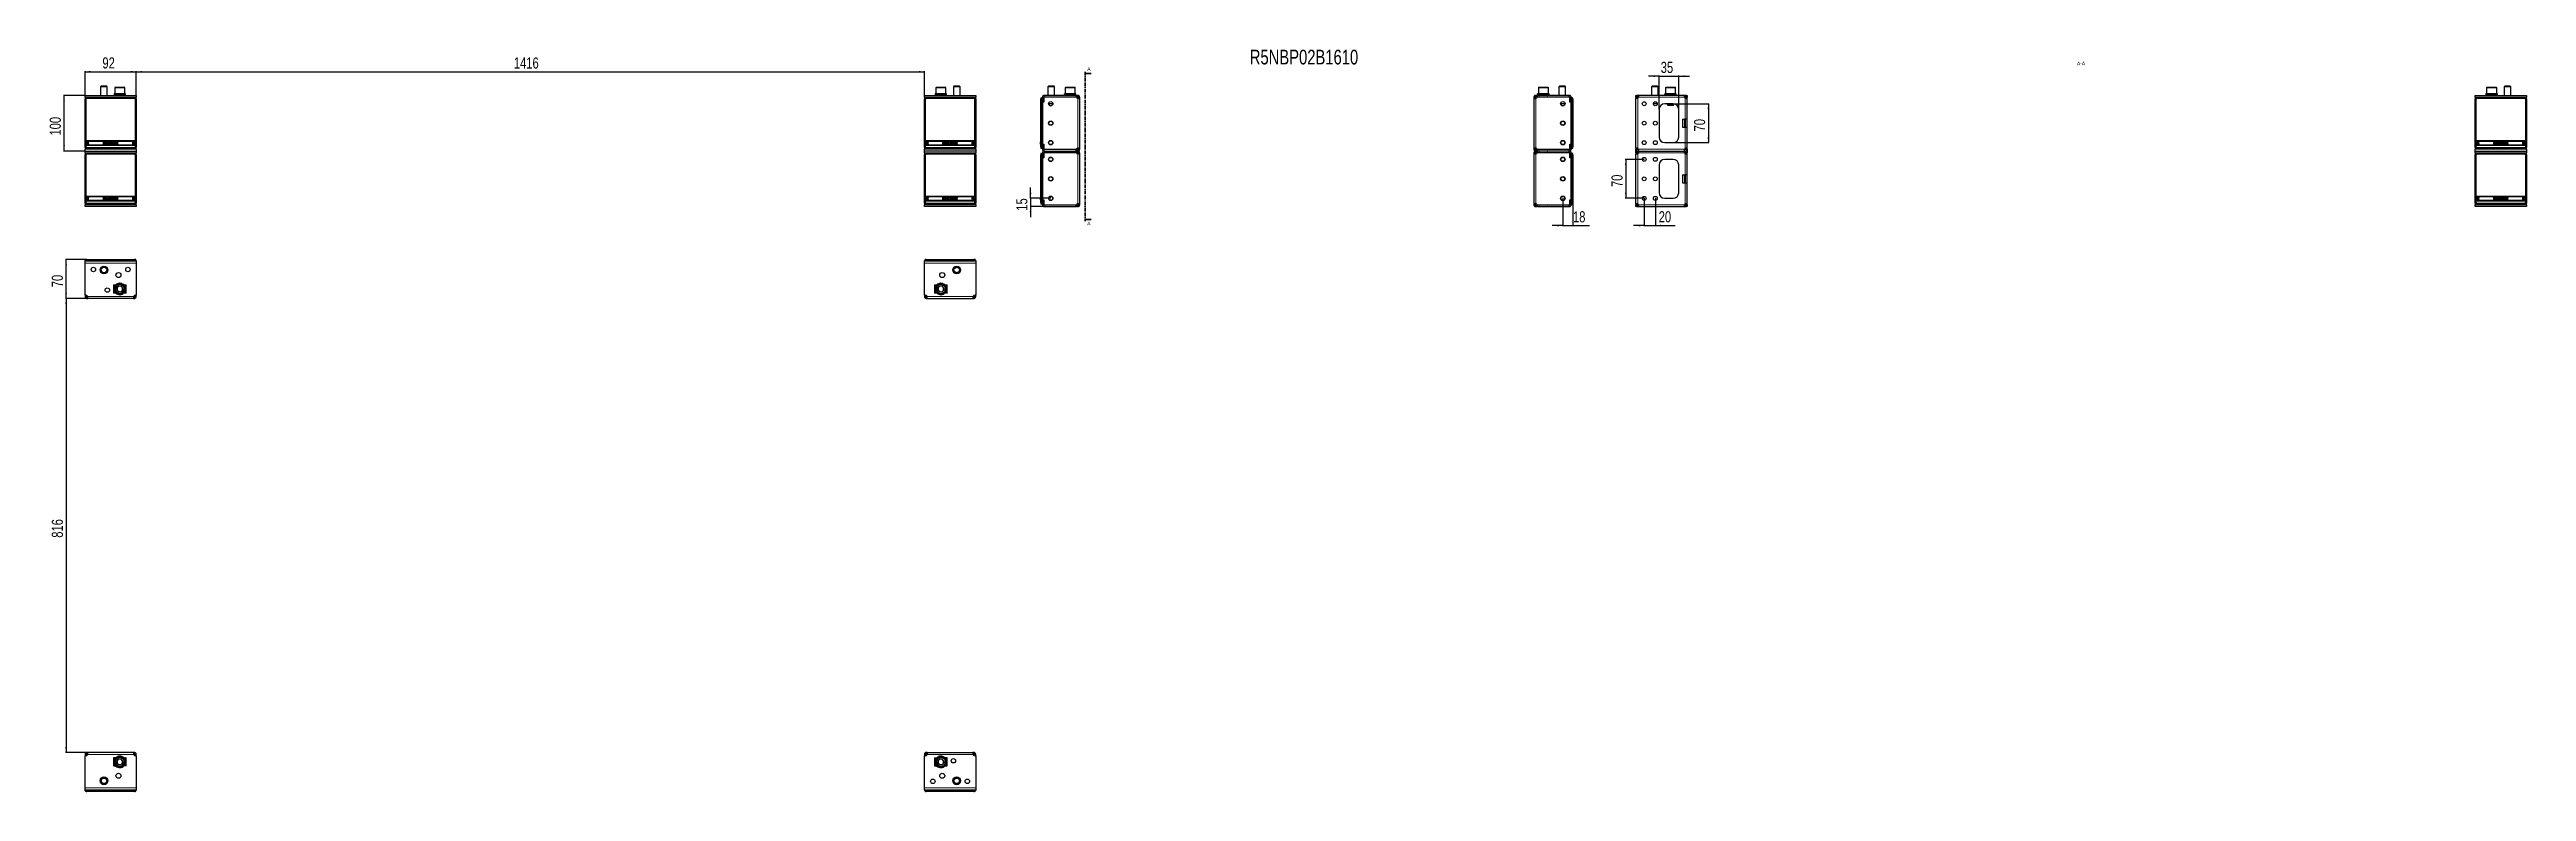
# Model space of a CAD drawing. Header units: millimetres. Extents: x 0 to 4449, y -762 to 572.
import ezdxf

# ---------------------------------------------------------------- set-up
doc = ezdxf.new("R2010")
doc.units = ezdxf.units.MM
doc.linetypes.add('CENTER', pattern=[10.16, 6.35, -1.27, 1.27, -1.27])
doc.layers.add('FORMAT', color=7, linetype='Continuous')
doc.styles.add('SLDTEXTSTYLE0', font='TXT', dxfattribs={"width": 0.75})
doc.dimstyles.new('SLDDIMSTYLE0', dxfattribs={"dimtxt": 20, "dimasz": 10, "dimexe": 0, "dimexo": 0.0625, "dimgap": 5, "dimtad": 2, "dimdec": 1, "dimrnd": 1e-09, "dimzin": 12, "dimdsep": 46, "dimtxsty": 'SLDTEXTSTYLE0', "dimsah": 1, "dimcen": 0.09, "dimadec": 0, "dimazin": 3, "dimtfac": 1, "dimtofl": 0, "dimtmove": 0, "dimatfit": 3, "dimfxl": 0, "dimfrac": 2, "dimtolj": 1, "dimtzin": 12, "dimarcsym": 0})
doc.dimstyles.new('SLDDIMSTYLE1', dxfattribs={"dimtxt": 20, "dimasz": 10, "dimexe": 0, "dimexo": 0.0625, "dimgap": 5, "dimtad": 2, "dimdec": 1, "dimrnd": 1e-09, "dimzin": 12, "dimdsep": 46, "dimtxsty": 'SLDTEXTSTYLE0', "dimsah": 1, "dimcen": 0.09, "dimadec": 0, "dimazin": 3, "dimtfac": 1, "dimtmove": 0, "dimatfit": 0, "dimfxl": 0, "dimfrac": 2, "dimtolj": 1, "dimtzin": 12, "dimarcsym": 0})

msp = doc.modelspace()

# ---------------------------------------------------------------- texts
at = {"color": 7, "linetype": 'Continuous', "char_height": 7, "attachment_point": 1, "style": 'SLDTEXTSTYLE0'}
for insert in [(1863.85, 540.02), (1863.85, 262.69)]:
    msp.add_mtext('A', dxfattribs=dict(at, insert=insert))
at = {"layer": 'FORMAT', "style": 'SLDTEXTSTYLE0'}
for s, insert, char_height, attachment_point in [('R5NBP02B1610', (2155.86, 571.43), 26.4583, 1), ('A-A', (3649.23, 550.24), 7, 2)]:
    msp.add_mtext(s, dxfattribs=dict(at, insert=insert, char_height=char_height, attachment_point=attachment_point))

# ---------------------------------------------------------------- blocks, each defined once
blk = doc.blocks.new('_D')
at = {"layer": 'FORMAT'}
for p, q in [((63.4, 489.4), (24.7, 489.4)), ((25.7, 389.4), (25.7, 489.4)), ((63.4, 389.4), (24.7, 389.4))]:
    blk.add_line(p, q, dxfattribs=at)
for points in [[(25.7, 489.4), (24.2, 479.4), (27.2, 479.4)], [(25.7, 389.4), (27.2, 399.4), (24.2, 399.4)]]:
    blk.add_solid(points, dxfattribs=at)
at = {"layer": 'FORMAT', "insert": (-0.1, 417.2), "char_height": 20, "attachment_point": 1, "rotation": 90, "style": 'SLDTEXTSTYLE0'}
blk.add_mtext('100', dxfattribs=at)
blk = doc.blocks.new('_D_1')
at = {"layer": 'FORMAT'}
for p, q in [((63.4, 489.4), (63.4, 532.9)), ((63.4, 531.9), (155.4, 531.9)), ((155.4, 489.4), (155.4, 532.9))]:
    blk.add_line(p, q, dxfattribs=at)
for points in [[(63.4, 531.9), (73.4, 530.4), (73.4, 533.4)], [(155.4, 531.9), (145.4, 533.4), (145.4, 530.4)]]:
    blk.add_solid(points, dxfattribs=at)
at = {"layer": 'FORMAT', "insert": (94.6, 557.7), "char_height": 20, "attachment_point": 1, "style": 'SLDTEXTSTYLE0'}
blk.add_mtext('92', dxfattribs=at)
blk = doc.blocks.new('_D_2')
at = {"layer": 'FORMAT'}
for p, q in [((155.4, 489.4), (155.4, 532.8)), ((155.4, 531.8), (1571.4, 531.8)), ((1571.4, 489.4), (1571.4, 532.8))]:
    blk.add_line(p, q, dxfattribs=at)
for points in [[(155.4, 531.8), (165.4, 530.3), (165.4, 533.3)], [(1571.4, 531.8), (1561.4, 533.3), (1561.4, 530.3)]]:
    blk.add_solid(points, dxfattribs=at)
at = {"layer": 'FORMAT', "insert": (833.8, 557.6), "char_height": 20, "attachment_point": 1, "style": 'SLDTEXTSTYLE0'}
blk.add_mtext('1416', dxfattribs=at)
blk = doc.blocks.new('_D_3')
at = {"layer": 'FORMAT'}
for p, q in [((1762, 304.4), (1762, 323.6)), ((1798.2, 304.4), (1761, 304.4)), ((1786.7, 289.4), (1761, 289.4)), ((1762, 304.4), (1762, 289.4)), ((1762, 289.4), (1762, 270.2))]:
    blk.add_line(p, q, dxfattribs=at)
for points in [[(1762, 304.4), (1763.6, 314.4), (1760.5, 314.4)], [(1762, 289.4), (1760.5, 279.4), (1763.6, 279.4)]]:
    blk.add_solid(points, dxfattribs=at)
at = {"layer": 'FORMAT', "insert": (1736.3, 282.1), "char_height": 20, "attachment_point": 1, "rotation": 90, "style": 'SLDTEXTSTYLE0'}
blk.add_mtext('15', dxfattribs=at)
blk = doc.blocks.new('_D_4')
at = {"layer": 'FORMAT'}
for p, q in [((2718.2, 304.4), (2718.2, 254.4)), ((2736.2, 299.6), (2736.2, 254.4)), ((2718.2, 255.4), (2699, 255.4)), ((2718.2, 255.4), (2736.2, 255.4)), ((2736.2, 255.4), (2766, 255.4))]:
    blk.add_line(p, q, dxfattribs=at)
for points in [[(2718.2, 255.4), (2708.2, 256.9), (2708.2, 253.8)], [(2736.2, 255.4), (2746.2, 253.8), (2746.2, 256.9)]]:
    blk.add_solid(points, dxfattribs=at)
at = {"layer": 'FORMAT', "insert": (2736.5, 281.2), "char_height": 20, "attachment_point": 1, "style": 'SLDTEXTSTYLE0'}
blk.add_mtext('18', dxfattribs=at)
blk = doc.blocks.new('_D_5')
at = {"layer": 'FORMAT'}
for p, q in [((65.3, 194.4), (28.4, 194.4)), ((29.4, 124.4), (29.4, 194.4)), ((68, 124.4), (28.4, 124.4))]:
    blk.add_line(p, q, dxfattribs=at)
for points in [[(29.4, 194.4), (27.8, 184.4), (30.9, 184.4)], [(29.4, 124.4), (30.9, 134.4), (27.8, 134.4)]]:
    blk.add_solid(points, dxfattribs=at)
at = {"layer": 'FORMAT', "insert": (3.6, 144.6), "char_height": 20, "attachment_point": 1, "rotation": 90, "style": 'SLDTEXTSTYLE0'}
blk.add_mtext('70', dxfattribs=at)
blk = doc.blocks.new('_D_6')
at = {"layer": 'FORMAT'}
for p, q in [((68, 124.4), (28.4, 124.4)), ((29.4, 124.4), (29.4, -691.6)), ((68, -691.6), (28.4, -691.6))]:
    blk.add_line(p, q, dxfattribs=at)
for points in [[(29.4, 124.4), (27.8, 114.4), (30.9, 114.4)], [(29.4, -691.6), (30.9, -681.6), (27.8, -681.6)]]:
    blk.add_solid(points, dxfattribs=at)
at = {"layer": 'FORMAT', "insert": (3.6, -305.7), "char_height": 20, "attachment_point": 1, "rotation": 90, "style": 'SLDTEXTSTYLE0'}
blk.add_mtext('816', dxfattribs=at)
blk = doc.blocks.new('_D_7')
at = {"layer": 'FORMAT'}
for p, q in [((2916.4, 474.4), (2980.7, 474.4)), ((2979.7, 474.4), (2979.7, 404.4)), ((2916.4, 404.4), (2980.7, 404.4))]:
    blk.add_line(p, q, dxfattribs=at)
for points in [[(2979.7, 474.4), (2978.2, 464.4), (2981.3, 464.4)], [(2979.7, 404.4), (2981.3, 414.4), (2978.2, 414.4)]]:
    blk.add_solid(points, dxfattribs=at)
at = {"layer": 'FORMAT', "insert": (2953.9, 424.6), "char_height": 20, "attachment_point": 1, "rotation": 90, "style": 'SLDTEXTSTYLE0'}
blk.add_mtext('70', dxfattribs=at)
blk = doc.blocks.new('_D_8')
at = {"layer": 'FORMAT'}
for p, q in [((2891.4, 523.9), (2872.1, 523.9)), ((2891.4, 464.4), (2891.4, 524.9)), ((2891.4, 523.9), (2926.4, 523.9)), ((2926.4, 464.4), (2926.4, 524.9)), ((2926.4, 523.9), (2945.6, 523.9))]:
    blk.add_line(p, q, dxfattribs=at)
for points in [[(2891.4, 523.9), (2881.4, 525.4), (2881.4, 522.4)], [(2926.4, 523.9), (2936.4, 522.4), (2936.4, 525.4)]]:
    blk.add_solid(points, dxfattribs=at)
at = {"layer": 'FORMAT', "insert": (2894.1, 549.7), "char_height": 20, "attachment_point": 1, "style": 'SLDTEXTSTYLE0'}
blk.add_mtext('35', dxfattribs=at)
blk = doc.blocks.new('_D_9')
at = {"layer": 'FORMAT'}
for p, q in [((2864.4, 304.4), (2864.4, 254.4)), ((2884.4, 304.4), (2884.4, 254.4)), ((2864.4, 255.4), (2845.1, 255.4)), ((2864.4, 255.4), (2884.4, 255.4)), ((2884.4, 255.4), (2920.1, 255.4))]:
    blk.add_line(p, q, dxfattribs=at)
for points in [[(2864.4, 255.4), (2854.4, 256.9), (2854.4, 253.8)], [(2884.4, 255.4), (2894.4, 253.8), (2894.4, 256.9)]]:
    blk.add_solid(points, dxfattribs=at)
at = {"layer": 'FORMAT', "insert": (2890.5, 281.2), "char_height": 20, "attachment_point": 1, "style": 'SLDTEXTSTYLE0'}
blk.add_mtext('20', dxfattribs=at)
blk = doc.blocks.new('_D_10')
at = {"layer": 'FORMAT'}
for p, q in [((2864.4, 374.4), (2830.4, 374.4)), ((2831.4, 374.4), (2831.4, 304.4)), ((2864.4, 304.4), (2830.4, 304.4))]:
    blk.add_line(p, q, dxfattribs=at)
for points in [[(2831.4, 374.4), (2829.8, 364.4), (2832.9, 364.4)], [(2831.4, 304.4), (2832.9, 314.4), (2829.8, 314.4)]]:
    blk.add_solid(points, dxfattribs=at)
at = {"layer": 'FORMAT', "insert": (2805.6, 324.6), "char_height": 20, "attachment_point": 1, "rotation": 90, "style": 'SLDTEXTSTYLE0'}
blk.add_mtext('70', dxfattribs=at)

# ---------------------------------------------------------------- dimensions: what is measured, and where the dimension line sits
at = {"layer": 'FORMAT'}
for base, p1, p2, angle, dimstyle, picture, middle in [((155.39, 531.89), (63.39, 489.39), (155.39, 489.39), 0, 'SLDDIMSTYLE0', '_D_1', (109.39, 531.89)), ((1571.39, 531.81), (155.39, 489.39), (1571.39, 489.39), 0, 'SLDDIMSTYLE0', '_D_2', (863.39, 531.81)), ((25.69, 489.39), (63.39, 389.39), (63.39, 489.39), 90, 'SLDDIMSTYLE0', '_D', (25.69, 439.39)), ((2979.72, 404.39), (2916.37, 474.39), (2916.37, 404.39), 90, 'SLDDIMSTYLE0', '_D_7', (2979.72, 439.39)), ((2831.36, 304.39), (2864.37, 374.39), (2864.37, 304.39), 90, 'SLDDIMSTYLE0', '_D_10', (2831.36, 339.39)), ((1762.04, 289.39), (1798.24, 304.39), (1786.74, 289.39), 90, 'SLDDIMSTYLE1', '_D_3', (1762.04, 296.89)), ((2884.37, 255.38), (2864.37, 304.39), (2884.37, 304.39), 0, 'SLDDIMSTYLE1', '_D_9', (2905.31, 255.38)), ((29.38, 194.42), (67.97, 124.42), (65.29, 194.42), 90, 'SLDDIMSTYLE0', '_D_5', (29.38, 159.42)), ((29.38, -691.58), (67.97, 124.42), (67.97, -691.58), 90, 'SLDDIMSTYLE0', '_D_6', (29.38, -283.58))]:
    dim = msp.add_linear_dim(base=base, p1=p1, p2=p2, angle=angle, dimstyle=dimstyle, dxfattribs=at)
    dim.commit()
    dim.dimension.update_dxf_attribs({"geometry": picture, "text_midpoint": middle, "dimtype": 160})
for base, p1, p2, picture, middle in [((2926.37, 523.89), (2891.37, 464.39), (2926.37, 464.39), '_D_8', (2908.87, 523.89)), ((2736.24, 255.38), (2718.24, 304.39), (2736.24, 299.64), '_D_4', (2751.24, 255.38))]:
    dim = msp.add_linear_dim(base=base, p1=p1, p2=p2, dimstyle='SLDDIMSTYLE1', dxfattribs=at)
    dim.commit()
    dim.dimension.update_dxf_attribs({"geometry": picture, "text_midpoint": middle, "dimtype": 160})

# ---------------------------------------------------------------- linework, layer by layer
at = {"color": 7, "linetype": 'Continuous', "lineweight": 25}
for p, q in [((92.46, 505.89), (91.39, 504.82)), ((91.39, 504.82), (91.39, 489.39)), ((103.39, 504.82), (91.39, 504.82)), ((102.31, 505.89), (92.46, 505.89)), ((103.39, 504.82), (102.31, 505.89)), ((103.39, 489.39), (103.39, 504.82)), ((115.64, 491.89), (115.64, 490.89)), ((115.64, 491.89), (115.64, 491.64)), ((116.44, 491.89), (115.64, 491.89)), ((115.64, 491.89), (115.64, 491.89)), ((115.64, 490.89), (115.64, 491.14)), ((116.44, 490.89), (115.64, 490.89)), ((115.64, 490.89), (115.64, 490.89)), ((116.44, 491.89), (116.54, 491.89)), ((116.44, 490.89), (116.54, 490.89)), ((116.54, 491.89), (116.54, 491.64)), ((118.67, 491.89), (116.54, 491.89)), ((116.54, 490.89), (116.54, 491.14)), ((118.67, 490.89), (116.54, 490.89)), ((116.89, 502.89), (116.89, 491.89)), ((117.89, 503.89), (126.31, 503.89)), ((118.67, 491.89), (118.85, 491.89)), ((118.67, 490.89), (118.85, 490.89)), ((118.85, 491.89), (118.85, 491.64)), ((122.01, 491.89), (118.85, 491.89)), ((118.85, 490.89), (118.85, 491.14)), ((122.01, 490.89), (118.85, 490.89)), ((119.89, 490.89), (119.89, 489.39)), ((122.01, 491.89), (122.24, 491.89)), ((122.01, 490.89), (122.24, 490.89)), ((122.24, 491.89), (122.24, 491.64)), ((125.94, 491.89), (122.24, 491.89)), ((122.24, 490.89), (122.24, 491.14)), ((125.94, 490.89), (122.24, 490.89)), ((125.94, 491.89), (126.03, 491.89)), ((125.94, 490.89), (126.11, 490.89)), ((126.11, 490.89), (126.19, 490.89)), ((126.15, 491.89), (126.19, 491.89)), ((126.19, 491.89), (126.19, 491.64)), ((129.86, 491.89), (126.19, 491.89)), ((126.19, 490.89), (126.19, 491.14)), ((129.86, 490.89), (126.19, 490.89)), ((126.31, 503.89), (133.89, 503.89)), ((129.86, 491.89), (130.09, 491.89)), ((129.86, 490.89), (130.09, 490.89)), ((130.09, 491.89), (130.09, 491.64)), ((133.17, 491.89), (130.09, 491.89)), ((130.09, 490.89), (130.09, 491.14)), ((133.17, 490.89), (130.09, 490.89)), ((131.89, 489.39), (131.89, 490.89)), ((133.17, 491.89), (133.34, 491.89)), ((133.17, 490.89), (133.34, 490.89)), ((133.34, 491.89), (133.34, 491.64)), ((135.38, 491.89), (133.34, 491.89)), ((133.34, 490.89), (133.34, 491.14)), ((135.38, 490.89), (133.34, 490.89)), ((134.89, 491.89), (134.89, 502.89)), ((135.38, 491.89), (135.47, 491.89)), ((135.38, 490.89), (135.47, 490.89)), ((135.47, 491.89), (135.47, 491.64)), ((136.14, 491.89), (135.47, 491.89)), ((135.47, 490.89), (135.47, 491.14)), ((136.14, 490.89), (135.47, 490.89)), ((136.14, 490.89), (136.14, 491.89)), ((1590.64, 491.89), (1590.64, 490.89)), ((1590.64, 491.89), (1590.64, 491.64)), ((1591.45, 491.89), (1590.64, 491.89)), ((1590.64, 491.89), (1590.64, 491.89)), ((1590.64, 490.89), (1590.64, 491.14)), ((1591.45, 490.89), (1590.64, 490.89)), ((1590.64, 490.89), (1590.64, 490.89)), ((1591.45, 491.89), (1591.56, 491.89)), ((1591.45, 490.89), (1591.56, 490.89)), ((1591.56, 491.89), (1591.56, 491.64)), ((1593.71, 491.89), (1591.56, 491.89)), ((1591.56, 490.89), (1591.56, 491.14)), ((1593.71, 490.89), (1591.56, 490.89)), ((1591.89, 502.89), (1591.89, 491.89)), ((1592.89, 503.89), (1601.32, 503.89)), ((1593.71, 491.89), (1593.89, 491.89)), ((1593.71, 490.89), (1593.89, 490.89)), ((1593.89, 491.89), (1593.89, 491.64)), ((1597.06, 491.89), (1593.89, 491.89)), ((1593.89, 490.89), (1593.89, 491.14)), ((1597.06, 490.89), (1593.89, 490.89)), ((1594.89, 490.89), (1594.89, 489.39)), ((1597.06, 491.89), (1597.29, 491.89)), ((1597.06, 490.89), (1597.29, 490.89)), ((1597.29, 491.89), (1597.29, 491.64)), ((1600.99, 491.89), (1597.29, 491.89)), ((1597.29, 490.89), (1597.29, 491.14)), ((1600.99, 490.89), (1597.29, 490.89)), ((1600.99, 491.89), (1601.07, 491.89)), ((1600.99, 490.89), (1601.15, 490.89)), ((1601.15, 490.89), (1601.23, 490.89)), ((1601.19, 491.89), (1601.23, 491.89)), ((1601.23, 491.89), (1601.23, 491.64)), ((1604.9, 491.89), (1601.23, 491.89)), ((1601.23, 490.89), (1601.23, 491.14)), ((1604.9, 490.89), (1601.23, 490.89)), ((1601.32, 503.89), (1608.89, 503.89)), ((1604.9, 491.89), (1605.13, 491.89)), ((1604.9, 490.89), (1605.13, 490.89)), ((1605.13, 491.89), (1605.13, 491.64)), ((1608.2, 491.89), (1605.13, 491.89)), ((1605.13, 490.89), (1605.13, 491.14)), ((1608.2, 490.89), (1605.13, 490.89)), ((1606.89, 489.39), (1606.89, 490.89)), ((1608.2, 491.89), (1608.38, 491.89)), ((1608.2, 490.89), (1608.38, 490.89)), ((1608.38, 491.89), (1608.38, 491.64)), ((1610.39, 491.89), (1608.38, 491.89)), ((1608.38, 490.89), (1608.38, 491.14)), ((1610.39, 490.89), (1608.38, 490.89)), ((1609.89, 491.89), (1609.89, 502.89)), ((1610.39, 491.89), (1610.48, 491.89)), ((1610.39, 490.89), (1610.48, 490.89)), ((1610.48, 491.89), (1610.48, 491.64)), ((1611.14, 491.89), (1610.48, 491.89)), ((1610.48, 490.89), (1610.48, 491.14)), ((1611.14, 490.89), (1610.48, 490.89)), ((1611.14, 490.89), (1611.14, 491.89)), ((1624.46, 505.89), (1623.39, 504.82)), ((1623.39, 504.82), (1623.39, 489.39)), ((1635.39, 504.82), (1623.39, 504.82)), ((1634.31, 505.89), (1624.46, 505.89)), ((1635.39, 504.82), (1634.31, 505.89)), ((1635.39, 489.39), (1635.39, 504.82)), ((1794.31, 505.89), (1793.24, 504.82)), ((1793.24, 504.82), (1793.24, 489.39)), ((1805.24, 504.82), (1793.24, 504.82)), ((1804.16, 505.89), (1794.31, 505.89)), ((1805.24, 504.82), (1804.16, 505.89)), ((1805.24, 489.39), (1805.24, 504.82)), ((1822.99, 491.89), (1822.99, 490.89)), ((1822.99, 491.89), (1823, 491.89)), ((1822.99, 490.89), (1823, 490.89)), ((1823, 491.89), (1823, 491.64)), ((1823.82, 491.89), (1823, 491.89)), ((1823, 490.89), (1823, 491.14)), ((1823.82, 490.89), (1823, 490.89)), ((1823.82, 491.89), (1823.93, 491.89)), ((1823.82, 490.89), (1823.93, 490.89)), ((1823.93, 491.89), (1823.93, 491.64)), ((1826.09, 491.89), (1823.93, 491.89)), ((1823.93, 490.89), (1823.93, 491.14)), ((1826.09, 490.89), (1823.93, 490.89)), ((1824.24, 502.89), (1824.24, 491.89)), ((1825.24, 503.89), (1841.24, 503.89)), ((1826.09, 491.89), (1826.27, 491.89)), ((1826.09, 490.89), (1826.27, 490.89)), ((1826.27, 491.89), (1826.27, 491.64)), ((1829.45, 491.89), (1826.27, 491.89)), ((1826.27, 490.89), (1826.27, 491.14)), ((1829.45, 490.89), (1826.27, 490.89)), ((1827.24, 490.89), (1827.24, 489.39)), ((1829.45, 491.89), (1829.68, 491.89)), ((1829.45, 490.89), (1829.68, 490.89)), ((1829.68, 491.89), (1829.68, 491.64)), ((1833.38, 491.89), (1829.68, 491.89)), ((1829.68, 490.89), (1829.68, 491.14)), ((1833.38, 490.89), (1829.68, 490.89)), ((1833.38, 491.89), (1833.63, 491.89)), ((1833.38, 491.89), (1833.46, 491.89)), ((1833.38, 490.89), (1833.54, 490.89)), ((1833.54, 490.89), (1833.63, 490.89)), ((1833.58, 491.89), (1833.63, 491.89)), ((1833.63, 491.89), (1833.63, 491.64)), ((1837.29, 491.89), (1833.63, 491.89)), ((1833.63, 490.89), (1833.63, 491.14)), ((1837.29, 490.89), (1833.63, 490.89)), ((1837.29, 491.89), (1837.52, 491.89)), ((1837.29, 490.89), (1837.52, 490.89)), ((1837.52, 491.89), (1837.52, 491.64)), ((1840.59, 491.89), (1837.52, 491.89)), ((1837.52, 490.89), (1837.52, 491.14)), ((1840.59, 490.89), (1837.52, 490.89)), ((1839.24, 489.39), (1839.24, 490.89)), ((1840.59, 491.89), (1840.76, 491.89)), ((1840.59, 490.89), (1840.76, 490.89)), ((1840.76, 491.89), (1840.76, 491.64)), ((1842.76, 491.89), (1840.76, 491.89)), ((1840.76, 490.89), (1840.76, 491.14)), ((1842.76, 490.89), (1840.76, 490.89)), ((1841.24, 503.89), (1841.24, 503.89)), ((1842.24, 491.89), (1842.24, 502.89)), ((1842.76, 491.89), (1842.85, 491.89)), ((1842.76, 490.89), (1842.85, 490.89)), ((1842.85, 491.89), (1842.85, 491.64)), ((1843.49, 491.89), (1842.85, 491.89)), ((1842.85, 490.89), (1842.85, 491.14)), ((1843.49, 490.89), (1842.85, 490.89)), ((1843.49, 490.89), (1843.49, 491.89)), ((2672.99, 491.89), (2672.99, 490.89)), ((2672.99, 491.89), (2672.99, 491.64)), ((2673.79, 491.89), (2672.99, 491.89)), ((2672.99, 491.89), (2672.99, 491.89)), ((2672.99, 490.89), (2672.99, 491.14)), ((2673.79, 490.89), (2672.99, 490.89)), ((2672.99, 490.89), (2672.99, 490.89)), ((2673.79, 491.89), (2673.89, 491.89)), ((2673.79, 490.89), (2673.89, 490.89)), ((2673.89, 491.89), (2673.89, 491.64)), ((2676.03, 491.89), (2673.89, 491.89)), ((2673.89, 490.89), (2673.89, 491.14)), ((2676.03, 490.89), (2673.89, 490.89)), ((2674.24, 502.89), (2674.24, 491.89)), ((2675.24, 503.89), (2691.24, 503.89)), ((2676.03, 491.89), (2676.21, 491.89)), ((2676.03, 490.89), (2676.21, 490.89)), ((2676.21, 491.89), (2676.21, 491.64)), ((2679.36, 491.89), (2676.21, 491.89)), ((2676.21, 490.89), (2676.21, 491.14)), ((2679.36, 490.89), (2676.21, 490.89)), ((2677.24, 490.89), (2677.24, 489.39)), ((2679.36, 491.89), (2679.6, 491.89)), ((2679.36, 490.89), (2679.6, 490.89)), ((2679.6, 491.89), (2679.6, 491.64)), ((2683.29, 491.89), (2679.6, 491.89)), ((2679.6, 490.89), (2679.6, 491.14)), ((2683.29, 490.89), (2679.6, 490.89)), ((2683.29, 491.89), (2683.38, 491.89)), ((2683.29, 490.89), (2683.47, 490.89)), ((2683.47, 490.89), (2683.54, 490.89)), ((2683.5, 491.89), (2683.54, 491.89)), ((2683.54, 491.89), (2683.54, 491.64)), ((2687.21, 491.89), (2683.54, 491.89)), ((2683.54, 490.89), (2683.54, 491.14)), ((2687.21, 490.89), (2683.54, 490.89)), ((2687.21, 491.89), (2687.44, 491.89)), ((2687.21, 490.89), (2687.44, 490.89)), ((2687.44, 491.89), (2687.44, 491.64)), ((2690.52, 491.89), (2687.44, 491.89)), ((2687.44, 490.89), (2687.44, 491.14)), ((2690.52, 490.89), (2687.44, 490.89)), ((2689.24, 489.39), (2689.24, 490.89)), ((2690.52, 491.89), (2690.7, 491.89)), ((2690.52, 490.89), (2690.7, 490.89)), ((2690.7, 491.89), (2690.7, 491.64)), ((2692.73, 491.89), (2690.7, 491.89)), ((2690.7, 490.89), (2690.7, 491.14)), ((2692.73, 490.89), (2690.7, 490.89)), ((2692.24, 491.89), (2692.24, 502.89)), ((2692.73, 491.89), (2692.82, 491.89)), ((2692.73, 490.89), (2692.82, 490.89)), ((2692.82, 491.89), (2692.82, 491.64)), ((2693.49, 491.89), (2692.82, 491.89)), ((2692.82, 490.89), (2692.82, 491.14)), ((2693.49, 490.89), (2692.82, 490.89)), ((2693.49, 490.89), (2693.49, 491.89)), ((2712.31, 505.89), (2711.24, 504.82)), ((2711.24, 504.82), (2711.24, 489.39)), ((2723.24, 504.82), (2711.24, 504.82)), ((2722.16, 505.89), (2712.31, 505.89)), ((2723.24, 504.82), (2722.16, 505.89)), ((2723.24, 489.39), (2723.24, 504.82)), ((2878.44, 505.89), (2877.37, 504.82)), ((2877.37, 504.82), (2877.37, 489.39)), ((2889.37, 504.82), (2877.37, 504.82)), ((2888.29, 505.89), (2878.44, 505.89)), ((2889.37, 504.82), (2888.29, 505.89)), ((2889.37, 489.39), (2889.37, 504.82)), ((2901.62, 491.89), (2901.62, 490.89)), ((2901.62, 491.89), (2901.63, 491.89)), ((2901.62, 490.89), (2901.63, 490.89)), ((2901.63, 491.89), (2901.63, 491.64)), ((2902.46, 491.89), (2901.63, 491.89)), ((2901.63, 490.89), (2901.63, 491.14)), ((2902.46, 490.89), (2901.63, 490.89)), ((2902.46, 491.89), (2902.56, 491.89)), ((2902.46, 490.89), (2902.56, 490.89)), ((2902.56, 491.89), (2902.56, 491.64)), ((2904.73, 491.89), (2902.56, 491.89)), ((2902.56, 490.89), (2902.56, 491.14)), ((2904.73, 490.89), (2902.56, 490.89)), ((2902.87, 502.89), (2902.87, 491.89)), ((2903.87, 503.89), (2911.69, 503.89)), ((2904.73, 491.89), (2904.91, 491.89)), ((2904.73, 490.89), (2904.91, 490.89)), ((2904.91, 491.89), (2904.91, 491.64)), ((2908.08, 491.89), (2904.91, 491.89)), ((2904.91, 490.89), (2904.91, 491.14)), ((2908.08, 490.89), (2904.91, 490.89)), ((2905.87, 490.89), (2905.87, 489.39)), ((2908.08, 491.89), (2908.32, 491.89)), ((2908.08, 490.89), (2908.32, 490.89)), ((2908.32, 491.89), (2908.32, 491.64)), ((2912.02, 491.89), (2908.32, 491.89)), ((2908.32, 490.89), (2908.32, 491.14)), ((2912.02, 490.89), (2908.32, 490.89)), ((2911.69, 503.89), (2919.87, 503.89)), ((2912.02, 491.89), (2912.09, 491.89)), ((2912.02, 490.89), (2912.17, 490.89)), ((2912.17, 490.89), (2912.26, 490.89)), ((2912.22, 491.89), (2912.26, 491.89)), ((2912.26, 491.89), (2912.26, 491.64)), ((2915.93, 491.89), (2912.26, 491.89)), ((2912.26, 490.89), (2912.26, 491.14)), ((2915.93, 490.89), (2912.26, 490.89)), ((2915.93, 491.89), (2916.15, 491.89)), ((2915.93, 490.89), (2916.15, 490.89)), ((2916.15, 491.89), (2916.15, 491.64)), ((2919.22, 491.89), (2916.15, 491.89)), ((2916.15, 490.89), (2916.15, 491.14)), ((2919.22, 490.89), (2916.15, 490.89)), ((2917.87, 489.39), (2917.87, 490.89)), ((2919.22, 491.89), (2919.39, 491.89)), ((2919.22, 490.89), (2919.39, 490.89)), ((2919.39, 491.89), (2919.39, 491.64)), ((2921.39, 491.89), (2919.39, 491.89)), ((2919.39, 490.89), (2919.39, 491.14)), ((2921.39, 490.89), (2919.39, 490.89)), ((2920.87, 491.89), (2920.87, 502.89)), ((2921.39, 491.89), (2921.48, 491.89)), ((2921.39, 490.89), (2921.48, 490.89)), ((2921.48, 491.89), (2921.48, 491.64)), ((2922.12, 491.89), (2921.48, 491.89)), ((2921.48, 490.89), (2921.48, 491.14)), ((2922.12, 490.89), (2921.48, 490.89)), ((2922.12, 490.89), (2922.12, 491.89)), ((4376.62, 491.89), (4376.62, 490.89)), ((4376.62, 491.89), (4376.63, 491.89)), ((4376.62, 490.89), (4376.63, 490.89)), ((4376.63, 491.89), (4376.63, 491.64)), ((4377.44, 491.89), (4376.63, 491.89)), ((4376.63, 490.89), (4376.63, 491.14)), ((4377.44, 490.89), (4376.63, 490.89)), ((4377.44, 491.89), (4377.54, 491.89)), ((4377.44, 490.89), (4377.54, 490.89)), ((4377.54, 491.89), (4377.54, 491.64)), ((4379.69, 491.89), (4377.54, 491.89)), ((4377.54, 490.89), (4377.54, 491.14)), ((4379.69, 490.89), (4377.54, 490.89)), ((4377.87, 502.89), (4377.87, 491.89)), ((4378.87, 503.89), (4387.31, 503.89)), ((4379.69, 491.89), (4379.87, 491.89)), ((4379.69, 490.89), (4379.87, 490.89)), ((4379.87, 491.89), (4379.87, 491.64)), ((4383.04, 491.89), (4379.87, 491.89)), ((4379.87, 490.89), (4379.87, 491.14)), ((4383.04, 490.89), (4379.87, 490.89)), ((4380.87, 490.89), (4380.87, 489.39)), ((4383.04, 491.89), (4383.27, 491.89)), ((4383.04, 490.89), (4383.27, 490.89)), ((4383.27, 491.89), (4383.27, 491.64)), ((4386.97, 491.89), (4383.27, 491.89)), ((4383.27, 490.89), (4383.27, 491.14)), ((4386.97, 490.89), (4383.27, 490.89)), ((4386.97, 491.89), (4387.05, 491.89)), ((4386.97, 490.89), (4387.13, 490.89)), ((4387.13, 490.89), (4387.22, 490.89)), ((4387.18, 491.89), (4387.22, 491.89)), ((4387.22, 491.89), (4387.22, 491.64)), ((4390.88, 491.89), (4387.22, 491.89)), ((4387.22, 490.89), (4387.22, 491.14)), ((4390.88, 490.89), (4387.22, 490.89)), ((4387.31, 503.89), (4394.87, 503.89)), ((4390.88, 491.89), (4391.11, 491.89)), ((4390.88, 490.89), (4391.11, 490.89)), ((4391.11, 491.89), (4391.11, 491.64)), ((4394.19, 491.89), (4391.11, 491.89)), ((4391.11, 490.89), (4391.11, 491.14)), ((4394.19, 490.89), (4391.11, 490.89)), ((4392.87, 489.39), (4392.87, 490.89)), ((4394.19, 491.89), (4394.36, 491.89)), ((4394.19, 490.89), (4394.36, 490.89)), ((4394.36, 491.89), (4394.36, 491.64)), ((4396.38, 491.89), (4394.36, 491.89)), ((4394.36, 490.89), (4394.36, 491.14)), ((4396.38, 490.89), (4394.36, 490.89)), ((4395.87, 491.89), (4395.87, 502.89)), ((4396.38, 491.89), (4396.47, 491.89)), ((4396.38, 490.89), (4396.47, 490.89)), ((4396.47, 491.89), (4396.47, 491.64)), ((4397.12, 491.89), (4396.47, 491.89)), ((4396.47, 490.89), (4396.47, 491.14)), ((4397.12, 490.89), (4396.47, 490.89)), ((4397.12, 490.89), (4397.12, 491.89)), ((4410.44, 505.89), (4409.37, 504.82)), ((4409.37, 504.82), (4409.37, 489.39)), ((4421.37, 504.82), (4409.37, 504.82)), ((4420.29, 505.89), (4410.44, 505.89)), ((4421.37, 504.82), (4420.29, 505.89)), ((4421.37, 489.39), (4421.37, 504.82)), ((63.39, 489.39), (155.39, 489.39)), ((63.39, 485.89), (63.39, 489.39)), ((63.39, 485.89), (63.39, 483.37)), ((63.39, 482.74), (63.39, 483.37)), ((63.39, 396.54), (63.39, 482.74)), ((65.66, 485.64), (66.28, 485.64)), ((66.28, 485.64), (101.89, 485.64)), ((101.89, 485.64), (101.89, 485.51)), ((102.39, 485.37), (116.39, 485.37)), ((116.89, 485.51), (116.89, 485.64)), ((116.89, 485.64), (152.49, 485.64)), ((152.49, 485.64), (153.11, 485.64)), ((155.39, 489.39), (155.39, 485.89)), ((155.39, 483.37), (155.39, 485.89)), ((155.39, 483.37), (155.39, 482.74)), ((155.39, 482.74), (155.39, 396.54)), ((1571.39, 485.89), (1571.39, 489.39)), ((1571.39, 489.39), (1663.39, 489.39)), ((1571.39, 485.89), (1571.39, 483.37)), ((1571.39, 482.74), (1571.39, 483.37)), ((1571.39, 396.54), (1571.39, 482.74)), ((1573.66, 485.64), (1574.28, 485.64)), ((1574.28, 485.64), (1609.89, 485.64)), ((1609.89, 485.64), (1609.89, 485.51)), ((1610.39, 485.37), (1624.39, 485.37)), ((1624.89, 485.51), (1624.89, 485.64)), ((1624.89, 485.64), (1660.49, 485.64)), ((1660.49, 485.64), (1661.11, 485.64)), ((1663.39, 489.39), (1663.39, 485.89)), ((1663.39, 483.37), (1663.39, 485.89)), ((1663.39, 483.37), (1663.39, 482.74)), ((1663.39, 482.74), (1663.39, 396.54)), ((1780.24, 483.74), (1780.24, 482.29)), ((1780.24, 407.84), (1780.24, 482.29)), ((1781.35, 485.19), (1783.04, 485.64)), ((1783.04, 485.64), (1783.24, 485.64)), ((1783.04, 482.74), (1783.04, 396.54)), ((1783.24, 477.94), (1783.24, 485.89)), ((1783.24, 483.37), (1783.24, 395.92)), ((1783.24, 477.94), (1785.74, 477.94)), ((1783.24, 401.49), (1783.24, 477.29)), ((1785.84, 477.29), (1783.24, 477.29)), ((1785.74, 477.94), (1785.74, 485.89)), ((1785.84, 478.87), (1785.74, 478.66)), ((1785.84, 484.29), (1785.84, 477.29)), ((1843.34, 489.39), (1786.74, 489.39)), ((1786.74, 486.89), (1843.34, 486.89)), ((1788.34, 486.79), (1843.31, 486.79)), ((1788.99, 486.89), (1788.99, 486.79)), ((1789.28, 486.89), (1789.28, 486.79)), ((1790.97, 486.89), (1790.97, 486.79)), ((1793.91, 486.89), (1793.91, 486.79)), ((1802.21, 473.89), (1794.27, 473.89)), ((1797.67, 486.89), (1797.67, 486.79)), ((1801.67, 486.89), (1801.67, 486.79)), ((1805.29, 486.89), (1805.29, 486.79)), ((1808, 486.89), (1808, 486.79)), ((1809.37, 486.89), (1809.37, 486.79)), ((1809.49, 486.79), (1809.49, 486.89)), ((1843.34, 489.39), (1844.34, 489.39)), ((1844.34, 486.89), (1843.34, 486.89)), ((1846.74, 489.39), (1844.33, 489.39)), ((1846.74, 486.89), (1844.33, 486.89)), ((1844.34, 486.89), (1844.34, 489.39)), ((1846.74, 489.39), (1846.74, 486.89)), ((1850.24, 485.89), (1847.74, 485.89)), ((1847.74, 484.67), (1847.74, 485.89)), ((1850.24, 484.67), (1847.74, 484.67)), ((1850.24, 484.67), (1850.24, 485.89)), ((1850.24, 394.11), (1850.24, 484.67)), ((2668.74, 485.89), (2666.24, 485.89)), ((2666.24, 485.89), (2666.24, 484.67)), ((2666.24, 484.67), (2666.24, 394.11)), ((2668.74, 484.67), (2666.24, 484.67)), ((2668.74, 485.89), (2668.74, 484.67)), ((2669.74, 486.89), (2669.74, 489.39)), ((2672.14, 489.39), (2669.74, 489.39)), ((2672.14, 486.89), (2669.74, 486.89)), ((2672.14, 489.39), (2672.14, 486.89)), ((2672.14, 489.39), (2673.14, 489.39)), ((2673.14, 486.89), (2672.14, 486.89)), ((2729.74, 489.39), (2673.14, 489.39)), ((2673.14, 486.89), (2729.74, 486.89)), ((2673.16, 486.79), (2728.14, 486.79)), ((2706.99, 486.89), (2706.99, 486.79)), ((2707.28, 486.89), (2707.28, 486.79)), ((2708.97, 486.89), (2708.97, 486.79)), ((2711.91, 486.89), (2711.91, 486.79)), ((2722.21, 473.89), (2714.27, 473.89)), ((2715.67, 486.89), (2715.67, 486.79)), ((2719.67, 486.89), (2719.67, 486.79)), ((2723.29, 486.89), (2723.29, 486.79)), ((2726, 486.89), (2726, 486.79)), ((2727.37, 486.89), (2727.37, 486.79)), ((2727.49, 486.79), (2727.49, 486.89)), ((2730.64, 477.29), (2730.64, 484.29)), ((2730.64, 478.87), (2730.74, 478.66)), ((2733.24, 477.29), (2730.64, 477.29)), ((2730.74, 485.89), (2730.74, 477.94)), ((2733.24, 477.94), (2730.74, 477.94)), ((2733.24, 485.89), (2733.24, 477.94)), ((2733.24, 485.64), (2733.44, 485.64)), ((2733.24, 395.92), (2733.24, 483.37)), ((2733.24, 477.29), (2733.24, 401.49)), ((2733.44, 485.64), (2735.13, 485.19)), ((2733.44, 396.54), (2733.44, 482.74)), ((2736.24, 482.29), (2736.24, 483.74)), ((2736.24, 482.29), (2736.24, 407.84)), ((2849.37, 486.89), (2849.37, 489.39)), ((2849.37, 489.39), (2850.48, 489.39)), ((2850.48, 486.89), (2849.37, 486.89)), ((2849.37, 486.89), (2849.37, 486.79)), ((2849.37, 486.79), (2851.87, 486.79)), ((2849.37, 486.18), (2849.37, 486.79)), ((2849.37, 486.18), (2849.37, 484.12)), ((2849.37, 394.67), (2849.37, 484.12)), ((2849.37, 484.12), (2850.46, 484.12)), ((2854.2, 489.39), (2850.48, 489.39)), ((2854.2, 486.89), (2850.48, 486.89)), ((2851.87, 486.79), (2851.87, 486.18)), ((2851.87, 486.18), (2851.87, 484.36)), ((2936.54, 489.39), (2854.2, 489.39)), ((2854.2, 489.39), (2854.2, 487.18)), ((2887.83, 473.89), (2880.91, 473.89)), ((2891.37, 464.39), (2891.37, 414.39)), ((2916.37, 474.39), (2901.37, 474.39)), ((2903.04, 474.29), (2903.02, 474.29)), ((2903.04, 474.29), (2903.04, 474.29)), ((2903.14, 474.29), (2903.04, 474.29)), ((2903.14, 474.39), (2903.14, 474.29)), ((2906.4, 474.29), (2903.14, 474.29)), ((2905.87, 474.29), (2905.87, 472.97)), ((2905.87, 472.97), (2906.94, 471.89)), ((2905.87, 472.97), (2911.73, 472.97)), ((2906.4, 474.29), (2908.3, 474.29)), ((2906.94, 471.89), (2911.76, 471.89)), ((2908.85, 474.29), (2908.3, 474.29)), ((2914.89, 474.29), (2908.85, 474.29)), ((2911.73, 472.97), (2917.87, 472.97)), ((2911.76, 471.89), (2916.79, 471.89)), ((2915.44, 474.29), (2914.89, 474.29)), ((2915.44, 474.29), (2917.34, 474.29)), ((2916.79, 471.89), (2917.87, 472.97)), ((2917.78, 474.29), (2917.34, 474.29)), ((2917.87, 472.97), (2917.87, 474.28)), ((2926.37, 414.39), (2926.37, 464.39)), ((2933.37, 446.39), (2937.87, 446.39)), ((2933.37, 446.39), (2933.37, 432.39)), ((2936.54, 489.39), (2936.54, 486.89)), ((2940.26, 489.39), (2936.54, 489.39)), ((2940.26, 486.89), (2936.54, 486.89)), ((2941.37, 446.39), (2937.87, 446.39)), ((2938.87, 486.79), (2941.37, 486.79)), ((2938.87, 486.18), (2938.87, 486.79)), ((2938.87, 484.34), (2938.87, 486.18)), ((2938.87, 432.39), (2938.87, 446.39)), ((2940.26, 489.39), (2941.37, 489.39)), ((2941.37, 486.89), (2940.26, 486.89)), ((2941.37, 489.39), (2941.37, 486.89)), ((2941.37, 486.79), (2941.37, 486.89)), ((2941.37, 486.79), (2941.37, 486.18)), ((2941.37, 484.12), (2941.37, 486.18)), ((2941.37, 446.39), (2941.37, 484.12)), ((2941.37, 432.39), (2941.37, 446.39)), ((4357.37, 485.89), (4357.37, 489.39)), ((4357.37, 489.39), (4449.37, 489.39)), ((4357.37, 485.89), (4357.37, 483.37)), ((4357.37, 482.74), (4357.37, 483.37)), ((4357.37, 396.54), (4357.37, 482.74)), ((4359.64, 485.64), (4360.27, 485.64)), ((4360.27, 485.64), (4395.87, 485.64)), ((4395.87, 485.64), (4395.87, 485.51)), ((4396.37, 485.37), (4410.37, 485.37)), ((4410.87, 485.51), (4410.87, 485.64)), ((4410.87, 485.64), (4446.47, 485.64)), ((4446.47, 485.64), (4447.1, 485.64)), ((4449.37, 489.39), (4449.37, 485.89)), ((4449.37, 483.37), (4449.37, 485.89)), ((4449.37, 483.37), (4449.37, 482.74)), ((4449.37, 482.74), (4449.37, 396.54)), ((153.48, 407.84), (65.29, 407.84)), ((65.29, 407.84), (65.29, 399.64)), ((65.79, 400.34), (65.79, 407.14)), ((65.99, 407.34), (67.09, 407.34)), ((67.29, 407.14), (67.29, 400.34)), ((67.79, 400.34), (67.79, 407.14)), ((67.99, 407.34), (69.09, 407.34)), ((69.29, 407.14), (69.29, 400.34)), ((69.79, 402.14), (69.79, 405.34)), ((71.79, 407.34), (146.98, 407.34)), ((95.96, 405.4), (95.96, 402.08)), ((101.64, 405.84), (96.39, 405.84)), ((96.39, 401.64), (101.64, 401.64)), ((97.37, 405.51), (101.54, 405.51)), ((97.37, 401.97), (97.37, 405.51)), ((99.83, 401.96), (97.37, 401.97)), ((99.11, 403.83), (99.11, 403.38)), ((99.11, 403.11), (99.11, 402.65)), ((101.54, 405.51), (101.54, 405.12)), ((101.54, 405.12), (102.07, 405.12)), ((102.07, 405.12), (102.07, 405.4)), ((103.56, 403.27), (103.56, 403.72)), ((103.56, 402.54), (103.56, 403.01)), ((107.53, 405.86), (104.7, 405.84)), ((104.7, 405.84), (104.7, 401.64)), ((104.7, 401.64), (107.39, 401.65)), ((107.32, 405.28), (106.28, 405.26)), ((106.28, 405.26), (106.28, 402.16)), ((106.28, 402.16), (107.23, 402.18)), ((107.39, 401.65), (107.4, 401.65)), ((107.4, 401.65), (107.42, 401.65)), ((111.81, 405.84), (111.81, 401.64)), ((113.3, 405.84), (111.81, 405.84)), ((111.81, 401.64), (113.32, 401.64)), ((113.3, 403.87), (113.3, 405.84)), ((115.97, 405.84), (113.3, 403.87)), ((113.32, 403.41), (115.33, 401.64)), ((113.32, 401.64), (113.32, 403.41)), ((114.56, 403.98), (117.1, 405.84)), ((117.16, 401.64), (114.56, 403.98)), ((115.33, 401.64), (117.16, 401.64)), ((117.1, 405.84), (115.97, 405.84)), ((122.37, 404.82), (122.56, 404.82)), ((122.55, 401.88), (122.73, 402.42)), ((122.56, 404.82), (122.81, 405.55)), ((122.73, 402.42), (122.58, 402.42)), ((148.98, 402.14), (148.98, 405.34)), ((149.48, 407.14), (149.48, 400.34)), ((149.68, 407.34), (150.78, 407.34)), ((150.98, 400.34), (150.98, 407.14)), ((151.48, 407.14), (151.48, 400.34)), ((151.68, 407.34), (152.78, 407.34)), ((152.98, 400.34), (152.98, 407.14)), ((153.48, 399.64), (153.48, 407.84)), ((1661.48, 407.84), (1573.29, 407.84)), ((1573.29, 407.84), (1573.29, 399.64)), ((1573.79, 400.34), (1573.79, 407.14)), ((1573.99, 407.34), (1575.09, 407.34)), ((1575.29, 407.14), (1575.29, 400.34)), ((1575.79, 400.34), (1575.79, 407.14)), ((1575.99, 407.34), (1577.09, 407.34)), ((1577.29, 407.14), (1577.29, 400.34)), ((1577.79, 402.14), (1577.79, 405.34)), ((1579.79, 407.34), (1654.98, 407.34)), ((1603.96, 405.4), (1603.96, 402.08)), ((1609.64, 405.84), (1604.39, 405.84)), ((1604.39, 401.64), (1609.64, 401.64)), ((1605.37, 405.51), (1609.54, 405.51)), ((1605.37, 401.97), (1605.37, 405.51)), ((1607.83, 401.96), (1605.37, 401.97)), ((1607.11, 403.83), (1607.11, 403.38)), ((1607.11, 403.11), (1607.11, 402.65)), ((1609.54, 405.51), (1609.54, 405.12)), ((1609.54, 405.12), (1610.07, 405.12)), ((1610.07, 405.12), (1610.07, 405.4)), ((1611.56, 403.27), (1611.56, 403.72)), ((1611.56, 402.54), (1611.56, 403.01)), ((1615.53, 405.86), (1612.7, 405.84)), ((1612.7, 405.84), (1612.7, 401.64)), ((1612.7, 401.64), (1615.39, 401.65)), ((1615.32, 405.28), (1614.28, 405.26)), ((1614.28, 405.26), (1614.28, 402.16)), ((1614.28, 402.16), (1615.23, 402.18)), ((1615.39, 401.65), (1615.4, 401.65)), ((1615.4, 401.65), (1615.42, 401.65)), ((1619.81, 405.84), (1619.81, 401.64)), ((1621.3, 405.84), (1619.81, 405.84)), ((1619.81, 401.64), (1621.32, 401.64)), ((1621.3, 403.87), (1621.3, 405.84)), ((1623.97, 405.84), (1621.3, 403.87)), ((1621.32, 403.41), (1623.33, 401.64)), ((1621.32, 401.64), (1621.32, 403.41)), ((1622.56, 403.98), (1625.1, 405.84)), ((1625.16, 401.64), (1622.56, 403.98)), ((1623.33, 401.64), (1625.16, 401.64)), ((1625.1, 405.84), (1623.97, 405.84)), ((1630.37, 404.82), (1630.56, 404.82)), ((1630.55, 401.88), (1630.73, 402.42)), ((1630.56, 404.82), (1630.81, 405.55)), ((1630.73, 402.42), (1630.58, 402.42)), ((1656.98, 402.14), (1656.98, 405.34)), ((1657.48, 407.14), (1657.48, 400.34)), ((1657.68, 407.34), (1658.78, 407.34)), ((1658.98, 400.34), (1658.98, 407.14)), ((1659.48, 407.14), (1659.48, 400.34)), ((1659.68, 407.34), (1660.78, 407.34)), ((1660.98, 400.34), (1660.98, 407.14)), ((1661.48, 399.64), (1661.48, 407.84)), ((1780.04, 405.9), (1780.24, 405.9)), ((1780.04, 405.55), (1780.24, 405.55)), ((1780.04, 404.82), (1780.04, 405.55)), ((1780.04, 404.82), (1780.24, 404.82)), ((1780.04, 403.87), (1780.04, 403.98)), ((1780.04, 402.42), (1780.24, 402.42)), ((1780.04, 401.88), (1780.04, 402.42)), ((1780.04, 401.88), (1780.24, 401.88)), ((1780.04, 401.59), (1780.24, 401.59)), ((1780.24, 399.64), (1780.24, 407.84)), ((1783.24, 401.49), (1785.84, 401.49)), ((1783.24, 400.84), (1785.74, 400.84)), ((1783.24, 392.89), (1783.24, 400.84)), ((1785.74, 392.89), (1785.74, 400.84)), ((1785.84, 400.41), (1785.74, 400.63)), ((1785.84, 401.49), (1785.84, 394.49)), ((2730.64, 401.49), (2733.24, 401.49)), ((2730.64, 394.49), (2730.64, 401.49)), ((2730.64, 400.41), (2730.74, 400.63)), ((2730.74, 400.84), (2730.74, 392.89)), ((2733.24, 400.84), (2730.74, 400.84)), ((2733.24, 400.84), (2733.24, 392.89)), ((2736.24, 407.84), (2736.24, 399.64)), ((2736.44, 405.9), (2736.24, 405.9)), ((2736.44, 405.86), (2736.24, 405.86)), ((2736.44, 405.84), (2736.24, 405.84)), ((2736.44, 401.64), (2736.24, 401.64)), ((2736.44, 401.59), (2736.24, 401.59)), ((2736.44, 405.4), (2736.44, 402.08)), ((2901.37, 404.39), (2916.37, 404.39)), ((2933.37, 432.39), (2937.87, 432.39)), ((2937.87, 432.39), (2941.37, 432.39)), ((2941.37, 394.67), (2941.37, 432.39)), ((4447.47, 407.84), (4359.27, 407.84)), ((4359.27, 407.84), (4359.27, 399.64)), ((4359.77, 400.34), (4359.77, 407.14)), ((4359.97, 407.34), (4361.07, 407.34)), ((4361.27, 407.14), (4361.27, 400.34)), ((4361.77, 400.34), (4361.77, 407.14)), ((4361.97, 407.34), (4363.07, 407.34)), ((4363.27, 407.14), (4363.27, 400.34)), ((4363.77, 402.14), (4363.77, 405.34)), ((4365.77, 407.34), (4440.97, 407.34)), ((4389.94, 405.4), (4389.94, 402.08)), ((4395.62, 405.84), (4390.38, 405.84)), ((4390.38, 401.64), (4395.62, 401.64)), ((4391.35, 405.51), (4395.53, 405.51)), ((4391.35, 401.97), (4391.35, 405.51)), ((4393.81, 401.96), (4391.35, 401.97)), ((4393.09, 403.83), (4393.09, 403.38)), ((4393.09, 403.11), (4393.09, 402.65)), ((4395.53, 405.51), (4395.53, 405.12)), ((4395.53, 405.12), (4396.06, 405.12)), ((4396.06, 405.12), (4396.06, 405.4)), ((4397.55, 403.27), (4397.55, 403.72)), ((4397.55, 402.54), (4397.55, 403.01)), ((4401.52, 405.86), (4398.69, 405.84)), ((4398.69, 405.84), (4398.69, 401.64)), ((4398.69, 401.64), (4401.37, 401.65)), ((4401.31, 405.28), (4400.27, 405.26)), ((4400.27, 405.26), (4400.27, 402.16)), ((4400.27, 402.16), (4401.22, 402.18)), ((4401.37, 401.65), (4401.39, 401.65)), ((4401.39, 401.65), (4401.4, 401.65)), ((4405.8, 405.84), (4405.8, 401.64)), ((4407.28, 405.84), (4405.8, 405.84)), ((4405.8, 401.64), (4407.3, 401.64)), ((4407.28, 403.87), (4407.28, 405.84)), ((4409.95, 405.84), (4407.28, 403.87)), ((4407.3, 403.41), (4409.31, 401.64)), ((4407.3, 401.64), (4407.3, 403.41)), ((4408.55, 403.98), (4411.08, 405.84)), ((4411.14, 401.64), (4408.55, 403.98)), ((4409.31, 401.64), (4411.14, 401.64)), ((4411.08, 405.84), (4409.95, 405.84)), ((4416.35, 404.82), (4416.55, 404.82)), ((4416.53, 401.88), (4416.72, 402.42)), ((4416.55, 404.82), (4416.8, 405.55)), ((4416.72, 402.42), (4416.56, 402.42)), ((4442.97, 402.14), (4442.97, 405.34)), ((4443.47, 407.14), (4443.47, 400.34)), ((4443.67, 407.34), (4444.77, 407.34)), ((4444.97, 400.34), (4444.97, 407.14)), ((4445.47, 407.14), (4445.47, 400.34)), ((4445.67, 407.34), (4446.77, 407.34)), ((4446.97, 400.34), (4446.97, 407.14)), ((4447.47, 399.64), (4447.47, 407.84)), ((63.39, 395.92), (63.39, 396.54)), ((63.39, 395.92), (63.39, 392.89)), ((63.39, 389.39), (63.39, 392.89)), ((63.39, 389.39), (155.39, 389.39)), ((63.39, 385.89), (63.39, 389.39)), ((63.39, 385.89), (63.39, 383.37)), ((63.39, 382.74), (63.39, 383.37)), ((63.39, 296.54), (63.39, 382.74)), ((65.29, 399.64), (153.48, 399.64)), ((66.28, 393.64), (65.66, 393.64)), ((65.66, 385.64), (66.28, 385.64)), ((67.09, 400.14), (65.99, 400.14)), ((101.89, 393.64), (66.28, 393.64)), ((66.28, 385.64), (101.89, 385.64)), ((69.09, 400.14), (67.99, 400.14)), ((146.98, 400.14), (71.79, 400.14)), ((101.89, 393.64), (101.89, 393.78)), ((101.89, 385.64), (101.89, 385.51)), ((102.39, 393.91), (116.39, 393.91)), ((102.39, 385.37), (116.39, 385.37)), ((116.89, 393.78), (116.89, 393.64)), ((152.49, 393.64), (116.89, 393.64)), ((116.89, 385.51), (116.89, 385.64)), ((116.89, 385.64), (152.49, 385.64)), ((150.78, 400.14), (149.68, 400.14)), ((152.78, 400.14), (151.68, 400.14)), ((153.11, 393.64), (152.49, 393.64)), ((152.49, 385.64), (153.11, 385.64)), ((155.39, 396.54), (155.39, 395.92)), ((155.39, 392.89), (155.39, 395.92)), ((155.39, 392.89), (155.39, 389.39)), ((155.39, 389.39), (155.39, 385.89)), ((155.39, 383.37), (155.39, 385.89)), ((155.39, 383.37), (155.39, 382.74)), ((155.39, 382.74), (155.39, 296.54)), ((1571.39, 395.92), (1571.39, 396.54)), ((1571.39, 395.92), (1571.39, 392.89)), ((1571.39, 389.39), (1571.39, 392.89)), ((1663.39, 389.39), (1571.39, 389.39)), ((1571.39, 385.89), (1571.39, 389.39)), ((1571.39, 385.89), (1571.39, 383.37)), ((1571.39, 382.74), (1571.39, 383.37)), ((1571.39, 296.54), (1571.39, 382.74)), ((1573.29, 399.64), (1661.48, 399.64)), ((1574.28, 393.64), (1573.66, 393.64)), ((1573.66, 385.64), (1574.28, 385.64)), ((1575.09, 400.14), (1573.99, 400.14)), ((1609.89, 393.64), (1574.28, 393.64)), ((1574.28, 385.64), (1609.89, 385.64)), ((1577.09, 400.14), (1575.99, 400.14)), ((1654.98, 400.14), (1579.79, 400.14)), ((1609.89, 393.64), (1609.89, 393.78)), ((1609.89, 385.64), (1609.89, 385.51)), ((1610.39, 393.91), (1624.39, 393.91)), ((1610.39, 385.37), (1624.39, 385.37)), ((1624.89, 393.78), (1624.89, 393.64)), ((1660.49, 393.64), (1624.89, 393.64)), ((1624.89, 385.51), (1624.89, 385.64)), ((1624.89, 385.64), (1660.49, 385.64)), ((1658.78, 400.14), (1657.68, 400.14)), ((1660.78, 400.14), (1659.68, 400.14)), ((1661.11, 393.64), (1660.49, 393.64)), ((1660.49, 385.64), (1661.11, 385.64)), ((1663.39, 396.54), (1663.39, 395.92)), ((1663.39, 392.89), (1663.39, 395.92)), ((1663.39, 392.89), (1663.39, 389.39)), ((1663.39, 389.39), (1663.39, 385.89)), ((1663.39, 383.37), (1663.39, 385.89)), ((1663.39, 383.37), (1663.39, 382.74)), ((1663.39, 382.74), (1663.39, 296.54)), ((1780.24, 396.99), (1780.24, 399.64)), ((1780.24, 396.99), (1780.24, 395.54)), ((1780.24, 383.74), (1780.24, 382.29)), ((1780.24, 307.84), (1780.24, 382.29)), ((1783.04, 393.64), (1781.35, 394.09)), ((1781.35, 385.19), (1783.04, 385.64)), ((1783.24, 393.64), (1783.04, 393.64)), ((1783.04, 385.64), (1783.24, 385.64)), ((1783.04, 382.74), (1783.04, 296.54)), ((1783.24, 377.94), (1783.24, 385.89)), ((1783.24, 383.37), (1783.24, 295.92)), ((1783.24, 377.94), (1785.74, 377.94)), ((1783.24, 301.49), (1783.24, 377.29)), ((1785.84, 377.29), (1783.24, 377.29)), ((1785.74, 377.94), (1785.74, 385.89)), ((1785.84, 378.87), (1785.74, 378.66)), ((1785.84, 384.29), (1785.84, 377.29)), ((1843.34, 391.89), (1786.74, 391.89)), ((1786.74, 389.39), (1843.34, 389.39)), ((1786.74, 386.89), (1843.34, 386.89)), ((1843.31, 391.99), (1788.34, 391.99)), ((1788.34, 386.79), (1843.31, 386.79)), ((1843.34, 391.89), (1844.34, 391.89)), ((1844.34, 389.39), (1843.34, 389.39)), ((1844.34, 386.89), (1843.34, 386.89)), ((1844.33, 391.89), (1846.74, 391.89)), ((1844.33, 389.39), (1846.74, 389.39)), ((1844.34, 389.39), (1844.34, 391.89)), ((1844.34, 386.89), (1844.34, 389.39)), ((1846.74, 389.39), (1844.34, 389.39)), ((1846.74, 386.89), (1844.34, 386.89)), ((1846.74, 391.89), (1846.74, 389.39)), ((1846.74, 389.39), (1846.74, 386.89)), ((1847.74, 385.89), (1847.65, 386.3)), ((1847.74, 394.11), (1850.24, 394.11)), ((1847.74, 392.89), (1847.74, 394.11)), ((1847.74, 392.89), (1850.24, 392.89)), ((1850.24, 385.89), (1847.74, 385.89)), ((1847.74, 384.67), (1847.74, 385.89)), ((1850.24, 384.67), (1847.74, 384.67)), ((1850.24, 392.89), (1850.24, 394.11)), ((1850.24, 384.67), (1850.24, 385.89)), ((1850.24, 294.11), (1850.24, 384.67)), ((2666.24, 394.11), (2668.74, 394.11)), ((2666.24, 394.11), (2666.24, 392.89)), ((2666.24, 392.89), (2668.74, 392.89)), ((2668.74, 385.89), (2666.24, 385.89)), ((2666.24, 385.89), (2666.24, 384.67)), ((2666.24, 384.67), (2666.24, 294.11)), ((2668.74, 384.67), (2666.24, 384.67)), ((2668.74, 394.11), (2668.74, 392.89)), ((2668.74, 385.89), (2668.74, 384.67)), ((2669.74, 389.39), (2669.74, 391.89)), ((2669.74, 391.89), (2672.14, 391.89)), ((2669.74, 386.89), (2669.74, 389.39)), ((2672.14, 389.39), (2669.74, 389.39)), ((2672.14, 386.89), (2669.74, 386.89)), ((2672.14, 391.89), (2672.14, 389.39)), ((2672.14, 391.89), (2673.14, 391.89)), ((2672.14, 389.39), (2672.14, 386.89)), ((2672.14, 389.39), (2673.14, 389.39)), ((2673.14, 386.89), (2672.14, 386.89)), ((2729.74, 391.89), (2673.14, 391.89)), ((2729.74, 389.39), (2673.14, 389.39)), ((2673.14, 386.89), (2729.74, 386.89)), ((2728.14, 391.99), (2673.16, 391.99)), ((2673.16, 386.79), (2728.14, 386.79)), ((2730.64, 377.29), (2730.64, 384.29)), ((2730.64, 378.87), (2730.74, 378.66)), ((2733.24, 377.29), (2730.64, 377.29)), ((2730.74, 385.89), (2730.74, 377.94)), ((2733.24, 377.94), (2730.74, 377.94)), ((2733.44, 393.64), (2733.24, 393.64)), ((2733.24, 385.89), (2733.24, 377.94)), ((2733.24, 385.64), (2733.44, 385.64)), ((2733.24, 295.92), (2733.24, 383.37)), ((2733.24, 377.29), (2733.24, 301.49)), ((2735.13, 394.09), (2733.44, 393.64)), ((2733.44, 385.64), (2735.13, 385.19)), ((2733.44, 296.54), (2733.44, 382.74)), ((2736.24, 399.64), (2736.24, 396.99)), ((2736.24, 395.54), (2736.24, 396.99)), ((2736.24, 382.29), (2736.24, 383.74)), ((2736.24, 382.29), (2736.24, 307.84)), ((2849.37, 394.67), (2849.37, 392.6)), ((2849.37, 391.99), (2849.37, 392.6)), ((2851.87, 391.99), (2849.37, 391.99)), ((2849.37, 391.99), (2849.37, 391.89)), ((2849.37, 389.39), (2849.37, 391.89)), ((2849.37, 391.89), (2850.48, 391.89)), ((2850.48, 389.39), (2849.37, 389.39)), ((2849.37, 386.89), (2849.37, 389.39)), ((2850.48, 386.89), (2849.37, 386.89)), ((2849.37, 386.89), (2849.37, 386.79)), ((2849.37, 386.79), (2851.87, 386.79)), ((2849.37, 386.18), (2849.37, 386.79)), ((2849.37, 386.18), (2849.37, 384.12)), ((2849.37, 294.67), (2849.37, 384.12)), ((2849.37, 384.12), (2850.46, 384.12)), ((2850.48, 391.89), (2854.2, 391.89)), ((2850.48, 389.39), (2854.2, 389.39)), ((2854.2, 386.89), (2850.48, 386.89)), ((2851.87, 394.44), (2851.87, 392.6)), ((2851.87, 392.6), (2851.87, 391.99)), ((2851.87, 386.79), (2851.87, 386.18)), ((2851.87, 386.18), (2851.87, 384.36)), ((2854.2, 391.89), (2854.2, 389.39)), ((2854.2, 389.39), (2936.54, 389.39)), ((2854.2, 389.39), (2854.2, 387.18)), ((2891.37, 364.39), (2891.37, 314.39)), ((2916.37, 374.39), (2901.37, 374.39)), ((2926.37, 314.39), (2926.37, 364.39)), ((2936.54, 391.89), (2940.26, 391.89)), ((2936.54, 389.39), (2936.54, 391.61)), ((2936.54, 389.39), (2940.26, 389.39)), ((2936.54, 389.39), (2936.54, 386.89)), ((2940.26, 386.89), (2936.54, 386.89)), ((2938.87, 392.6), (2938.87, 394.42)), ((2938.87, 391.99), (2938.87, 392.6)), ((2941.37, 391.99), (2938.87, 391.99)), ((2938.87, 386.79), (2941.37, 386.79)), ((2938.87, 386.18), (2938.87, 386.79)), ((2938.87, 384.34), (2938.87, 386.18)), ((2940.26, 391.89), (2941.37, 391.89)), ((2941.37, 389.39), (2940.26, 389.39)), ((2941.37, 386.89), (2940.26, 386.89)), ((2941.37, 394.67), (2940.28, 394.67)), ((2941.37, 392.6), (2941.37, 394.67)), ((2941.37, 392.6), (2941.37, 391.99)), ((2941.37, 391.89), (2941.37, 391.99)), ((2941.37, 391.89), (2941.37, 389.39)), ((2941.37, 389.39), (2941.37, 386.89)), ((2941.37, 386.79), (2941.37, 386.89)), ((2941.37, 386.79), (2941.37, 386.18)), ((2941.37, 384.12), (2941.37, 386.18)), ((2941.37, 346.39), (2941.37, 384.12)), ((4357.37, 395.92), (4357.37, 396.54)), ((4357.37, 395.92), (4357.37, 392.89)), ((4357.37, 389.39), (4357.37, 392.89)), ((4357.37, 385.89), (4357.37, 389.39)), ((4357.37, 389.39), (4449.37, 389.39)), ((4357.37, 385.89), (4357.37, 383.37)), ((4357.37, 382.74), (4357.37, 383.37)), ((4357.37, 296.54), (4357.37, 382.74)), ((4359.27, 399.64), (4447.47, 399.64)), ((4360.27, 393.64), (4359.64, 393.64)), ((4359.64, 385.64), (4360.27, 385.64)), ((4361.07, 400.14), (4359.97, 400.14)), ((4395.87, 393.64), (4360.27, 393.64)), ((4360.27, 385.64), (4395.87, 385.64)), ((4363.07, 400.14), (4361.97, 400.14)), ((4440.97, 400.14), (4365.77, 400.14)), ((4395.87, 393.64), (4395.87, 393.78)), ((4395.87, 385.64), (4395.87, 385.51)), ((4396.37, 393.91), (4410.37, 393.91)), ((4396.37, 385.37), (4410.37, 385.37)), ((4410.87, 393.78), (4410.87, 393.64)), ((4446.47, 393.64), (4410.87, 393.64)), ((4410.87, 385.51), (4410.87, 385.64)), ((4410.87, 385.64), (4446.47, 385.64)), ((4444.77, 400.14), (4443.67, 400.14)), ((4446.77, 400.14), (4445.67, 400.14)), ((4447.1, 393.64), (4446.47, 393.64)), ((4446.47, 385.64), (4447.1, 385.64)), ((4449.37, 396.54), (4449.37, 395.92)), ((4449.37, 392.89), (4449.37, 395.92)), ((4449.37, 392.89), (4449.37, 389.39)), ((4449.37, 389.39), (4449.37, 385.89)), ((4449.37, 383.37), (4449.37, 385.89)), ((4449.37, 383.37), (4449.37, 382.74)), ((4449.37, 382.74), (4449.37, 296.54)), ((2933.37, 346.39), (2937.87, 346.39)), ((2933.37, 346.39), (2933.37, 332.39)), ((2933.37, 332.39), (2937.87, 332.39)), ((2941.37, 346.39), (2937.87, 346.39)), ((2937.87, 332.39), (2941.37, 332.39)), ((2938.87, 332.39), (2938.87, 346.39)), ((2941.37, 332.39), (2941.37, 346.39)), ((2941.37, 294.67), (2941.37, 332.39)), ((63.39, 295.92), (63.39, 296.54)), ((63.39, 295.92), (63.39, 292.89)), ((63.39, 289.39), (63.39, 292.89)), ((155.39, 289.39), (63.39, 289.39)), ((153.48, 307.84), (65.29, 307.84)), ((65.29, 307.84), (65.29, 299.64)), ((65.29, 299.64), (153.48, 299.64)), ((66.28, 293.64), (65.66, 293.64)), ((65.79, 300.34), (65.79, 307.14)), ((65.99, 307.34), (67.09, 307.34)), ((67.09, 300.14), (65.99, 300.14)), ((101.89, 293.64), (66.28, 293.64)), ((67.29, 307.14), (67.29, 300.34)), ((67.79, 300.34), (67.79, 307.14)), ((67.99, 307.34), (69.09, 307.34)), ((69.09, 300.14), (67.99, 300.14)), ((69.29, 307.14), (69.29, 300.34)), ((69.79, 302.14), (69.79, 305.34)), ((71.79, 307.34), (146.98, 307.34)), ((146.98, 300.14), (71.79, 300.14)), ((95.96, 305.4), (95.96, 302.08)), ((101.64, 305.84), (96.39, 305.84)), ((96.39, 301.64), (101.64, 301.64)), ((97.37, 305.51), (101.54, 305.51)), ((97.37, 301.97), (97.37, 305.51)), ((99.83, 301.96), (97.37, 301.97)), ((99.11, 303.83), (99.11, 303.38)), ((99.11, 303.11), (99.11, 302.65)), ((101.54, 305.51), (101.54, 305.12)), ((101.54, 305.12), (102.07, 305.12)), ((101.89, 293.64), (101.89, 293.78)), ((102.07, 305.12), (102.07, 305.4)), ((102.39, 293.91), (116.39, 293.91)), ((103.56, 303.27), (103.56, 303.72)), ((103.56, 302.54), (103.56, 303.01)), ((107.53, 305.86), (104.7, 305.84)), ((104.7, 305.84), (104.7, 301.64)), ((104.7, 301.64), (107.39, 301.65)), ((107.32, 305.28), (106.28, 305.26)), ((106.28, 305.26), (106.28, 302.16)), ((106.28, 302.16), (107.23, 302.18)), ((107.39, 301.65), (107.4, 301.65)), ((107.4, 301.65), (107.42, 301.65)), ((111.81, 305.84), (111.81, 301.64)), ((113.3, 305.84), (111.81, 305.84)), ((111.81, 301.64), (113.32, 301.64)), ((113.3, 303.87), (113.3, 305.84)), ((115.97, 305.84), (113.3, 303.87)), ((113.32, 303.41), (115.33, 301.64)), ((113.32, 301.64), (113.32, 303.41)), ((114.56, 303.98), (117.1, 305.84)), ((117.16, 301.64), (114.56, 303.98)), ((115.33, 301.64), (117.16, 301.64)), ((117.1, 305.84), (115.97, 305.84)), ((116.89, 293.78), (116.89, 293.64)), ((152.49, 293.64), (116.89, 293.64)), ((122.37, 304.82), (122.56, 304.82)), ((122.55, 301.88), (122.73, 302.42)), ((122.56, 304.82), (122.81, 305.55)), ((122.73, 302.42), (122.58, 302.42)), ((148.98, 302.14), (148.98, 305.34)), ((149.48, 307.14), (149.48, 300.34)), ((149.68, 307.34), (150.78, 307.34)), ((150.78, 300.14), (149.68, 300.14)), ((150.98, 300.34), (150.98, 307.14)), ((151.48, 307.14), (151.48, 300.34)), ((151.68, 307.34), (152.78, 307.34)), ((152.78, 300.14), (151.68, 300.14)), ((153.11, 293.64), (152.49, 293.64)), ((152.98, 300.34), (152.98, 307.14)), ((153.48, 299.64), (153.48, 307.84)), ((155.39, 296.54), (155.39, 295.92)), ((155.39, 292.89), (155.39, 295.92)), ((155.39, 292.89), (155.39, 289.39)), ((1571.39, 295.92), (1571.39, 296.54)), ((1571.39, 295.92), (1571.39, 292.89)), ((1571.39, 289.39), (1571.39, 292.89)), ((1663.39, 289.39), (1571.39, 289.39)), ((1661.48, 307.84), (1573.29, 307.84)), ((1573.29, 307.84), (1573.29, 299.64)), ((1573.29, 299.64), (1661.48, 299.64)), ((1574.28, 293.64), (1573.66, 293.64)), ((1573.79, 300.34), (1573.79, 307.14)), ((1573.99, 307.34), (1575.09, 307.34)), ((1575.09, 300.14), (1573.99, 300.14)), ((1609.89, 293.64), (1574.28, 293.64)), ((1575.29, 307.14), (1575.29, 300.34)), ((1575.79, 300.34), (1575.79, 307.14)), ((1575.99, 307.34), (1577.09, 307.34)), ((1577.09, 300.14), (1575.99, 300.14)), ((1577.29, 307.14), (1577.29, 300.34)), ((1577.79, 302.14), (1577.79, 305.34)), ((1579.79, 307.34), (1654.98, 307.34)), ((1654.98, 300.14), (1579.79, 300.14)), ((1603.96, 305.4), (1603.96, 302.08)), ((1609.64, 305.84), (1604.39, 305.84)), ((1604.39, 301.64), (1609.64, 301.64)), ((1605.37, 305.51), (1609.54, 305.51)), ((1605.37, 301.97), (1605.37, 305.51)), ((1607.83, 301.96), (1605.37, 301.97)), ((1607.11, 303.83), (1607.11, 303.38)), ((1607.11, 303.11), (1607.11, 302.65)), ((1609.54, 305.51), (1609.54, 305.12)), ((1609.54, 305.12), (1610.07, 305.12)), ((1609.89, 293.64), (1609.89, 293.78)), ((1610.07, 305.12), (1610.07, 305.4)), ((1610.39, 293.91), (1624.39, 293.91)), ((1611.56, 303.27), (1611.56, 303.72)), ((1611.56, 302.54), (1611.56, 303.01)), ((1615.53, 305.86), (1612.7, 305.84)), ((1612.7, 305.84), (1612.7, 301.64)), ((1612.7, 301.64), (1615.39, 301.65)), ((1615.32, 305.28), (1614.28, 305.26)), ((1614.28, 305.26), (1614.28, 302.16)), ((1614.28, 302.16), (1615.23, 302.18)), ((1615.39, 301.65), (1615.4, 301.65)), ((1615.4, 301.65), (1615.42, 301.65)), ((1619.81, 305.84), (1619.81, 301.64)), ((1621.3, 305.84), (1619.81, 305.84)), ((1619.81, 301.64), (1621.32, 301.64)), ((1621.3, 303.87), (1621.3, 305.84)), ((1623.97, 305.84), (1621.3, 303.87)), ((1621.32, 303.41), (1623.33, 301.64)), ((1621.32, 301.64), (1621.32, 303.41)), ((1622.56, 303.98), (1625.1, 305.84)), ((1625.16, 301.64), (1622.56, 303.98)), ((1623.33, 301.64), (1625.16, 301.64)), ((1625.1, 305.84), (1623.97, 305.84)), ((1624.89, 293.78), (1624.89, 293.64)), ((1660.49, 293.64), (1624.89, 293.64)), ((1630.37, 304.82), (1630.56, 304.82)), ((1630.55, 301.88), (1630.73, 302.42)), ((1630.56, 304.82), (1630.81, 305.55)), ((1630.73, 302.42), (1630.58, 302.42)), ((1656.98, 302.14), (1656.98, 305.34)), ((1657.48, 307.14), (1657.48, 300.34)), ((1657.68, 307.34), (1658.78, 307.34)), ((1658.78, 300.14), (1657.68, 300.14)), ((1658.98, 300.34), (1658.98, 307.14)), ((1659.48, 307.14), (1659.48, 300.34)), ((1659.68, 307.34), (1660.78, 307.34)), ((1660.78, 300.14), (1659.68, 300.14)), ((1661.11, 293.64), (1660.49, 293.64)), ((1660.98, 300.34), (1660.98, 307.14)), ((1661.48, 299.64), (1661.48, 307.84)), ((1663.39, 296.54), (1663.39, 295.92)), ((1663.39, 292.89), (1663.39, 295.92)), ((1663.39, 292.89), (1663.39, 289.39)), ((1780.04, 305.9), (1780.24, 305.9)), ((1780.04, 305.55), (1780.24, 305.55)), ((1780.04, 304.82), (1780.04, 305.55)), ((1780.04, 304.82), (1780.24, 304.82)), ((1780.04, 303.87), (1780.04, 303.98)), ((1780.04, 302.42), (1780.24, 302.42)), ((1780.04, 301.88), (1780.04, 302.42)), ((1780.04, 301.88), (1780.24, 301.88)), ((1780.04, 301.59), (1780.24, 301.59)), ((1780.24, 299.64), (1780.24, 307.84)), ((1780.24, 296.99), (1780.24, 299.64)), ((1780.24, 296.99), (1780.24, 295.54)), ((1783.04, 293.64), (1781.35, 294.09)), ((1783.24, 293.64), (1783.04, 293.64)), ((1783.24, 301.49), (1785.84, 301.49)), ((1783.24, 300.84), (1785.74, 300.84)), ((1783.24, 292.89), (1783.24, 300.84)), ((1785.74, 292.89), (1785.74, 300.84)), ((1785.84, 300.41), (1785.74, 300.63)), ((1785.84, 301.49), (1785.84, 294.49)), ((1843.34, 291.89), (1786.74, 291.89)), ((1786.74, 289.39), (1843.34, 289.39)), ((1843.31, 291.99), (1788.34, 291.99)), ((1843.34, 291.89), (1844.34, 291.89)), ((1844.34, 289.39), (1843.34, 289.39)), ((1844.34, 289.39), (1844.34, 291.89)), ((1844.34, 291.89), (1846.74, 291.89)), ((1844.34, 289.39), (1846.74, 289.39)), ((1846.74, 291.89), (1846.74, 289.39)), ((1847.74, 294.11), (1850.24, 294.11)), ((1847.74, 292.89), (1847.74, 294.11)), ((1847.74, 292.89), (1850.24, 292.89)), ((1850.24, 292.89), (1850.24, 294.11)), ((2666.24, 294.11), (2668.74, 294.11)), ((2666.24, 294.11), (2666.24, 292.89)), ((2666.24, 292.89), (2668.74, 292.89)), ((2668.74, 294.11), (2668.74, 292.89)), ((2669.74, 289.39), (2669.74, 291.89)), ((2669.74, 291.89), (2672.14, 291.89)), ((2669.74, 289.39), (2672.14, 289.39)), ((2672.14, 291.89), (2672.14, 289.39)), ((2672.14, 291.89), (2673.14, 291.89)), ((2673.14, 289.39), (2672.14, 289.39)), ((2729.74, 291.89), (2673.14, 291.89)), ((2673.14, 289.39), (2729.74, 289.39)), ((2728.14, 291.99), (2673.16, 291.99)), ((2730.64, 301.49), (2733.24, 301.49)), ((2730.64, 294.49), (2730.64, 301.49)), ((2730.64, 300.41), (2730.74, 300.63)), ((2730.74, 300.84), (2730.74, 292.89)), ((2733.24, 300.84), (2730.74, 300.84)), ((2733.24, 300.84), (2733.24, 292.89)), ((2733.44, 293.64), (2733.24, 293.64)), ((2735.13, 294.09), (2733.44, 293.64)), ((2736.24, 307.84), (2736.24, 299.64)), ((2736.44, 305.9), (2736.24, 305.9)), ((2736.44, 305.86), (2736.24, 305.86)), ((2736.44, 305.84), (2736.24, 305.84)), ((2736.44, 301.64), (2736.24, 301.64)), ((2736.44, 301.59), (2736.24, 301.59)), ((2736.24, 299.64), (2736.24, 296.99)), ((2736.24, 295.54), (2736.24, 296.99)), ((2736.44, 305.4), (2736.44, 302.08)), ((2849.37, 294.67), (2849.37, 292.6)), ((2849.37, 291.99), (2849.37, 292.6)), ((2851.87, 291.99), (2849.37, 291.99)), ((2849.37, 291.99), (2849.37, 291.89)), ((2849.37, 289.39), (2849.37, 291.89)), ((2849.37, 291.89), (2850.48, 291.89)), ((2850.48, 289.39), (2849.37, 289.39)), ((2850.48, 291.89), (2854.2, 291.89)), ((2850.48, 289.39), (2854.2, 289.39)), ((2851.87, 294.44), (2851.87, 292.6)), ((2851.87, 292.6), (2851.87, 291.99)), ((2854.2, 291.89), (2854.2, 289.39)), ((2854.2, 289.39), (2936.54, 289.39)), ((2901.37, 304.39), (2916.37, 304.39)), ((2936.54, 291.89), (2940.26, 291.89)), ((2936.54, 289.39), (2936.54, 291.61)), ((2936.54, 289.39), (2940.26, 289.39)), ((2938.87, 292.6), (2938.87, 294.42)), ((2938.87, 291.99), (2938.87, 292.6)), ((2941.37, 291.99), (2938.87, 291.99)), ((2940.26, 291.89), (2941.37, 291.89)), ((2941.37, 289.39), (2940.26, 289.39)), ((2941.37, 294.67), (2940.28, 294.67)), ((2941.37, 292.6), (2941.37, 294.67)), ((2941.37, 292.6), (2941.37, 291.99)), ((2941.37, 291.89), (2941.37, 291.99)), ((2941.37, 291.89), (2941.37, 289.39)), ((4357.37, 295.92), (4357.37, 296.54)), ((4357.37, 295.92), (4357.37, 292.89)), ((4357.37, 289.39), (4357.37, 292.89)), ((4449.37, 289.39), (4357.37, 289.39)), ((4447.47, 307.84), (4359.27, 307.84)), ((4359.27, 307.84), (4359.27, 299.64)), ((4359.27, 299.64), (4447.47, 299.64)), ((4360.27, 293.64), (4359.64, 293.64)), ((4359.77, 300.34), (4359.77, 307.14)), ((4359.97, 307.34), (4361.07, 307.34)), ((4361.07, 300.14), (4359.97, 300.14)), ((4395.87, 293.64), (4360.27, 293.64)), ((4361.27, 307.14), (4361.27, 300.34)), ((4361.77, 300.34), (4361.77, 307.14)), ((4361.97, 307.34), (4363.07, 307.34)), ((4363.07, 300.14), (4361.97, 300.14)), ((4363.27, 307.14), (4363.27, 300.34)), ((4363.77, 302.14), (4363.77, 305.34)), ((4365.77, 307.34), (4440.97, 307.34)), ((4440.97, 300.14), (4365.77, 300.14)), ((4389.94, 305.4), (4389.94, 302.08)), ((4395.62, 305.84), (4390.38, 305.84)), ((4390.38, 301.64), (4395.62, 301.64)), ((4391.35, 305.51), (4395.53, 305.51)), ((4391.35, 301.97), (4391.35, 305.51)), ((4393.81, 301.96), (4391.35, 301.97)), ((4393.09, 303.83), (4393.09, 303.38)), ((4393.09, 303.11), (4393.09, 302.65)), ((4395.53, 305.51), (4395.53, 305.12)), ((4395.53, 305.12), (4396.06, 305.12)), ((4395.87, 293.64), (4395.87, 293.78)), ((4396.06, 305.12), (4396.06, 305.4)), ((4396.37, 293.91), (4410.37, 293.91)), ((4397.55, 303.27), (4397.55, 303.72)), ((4397.55, 302.54), (4397.55, 303.01)), ((4401.52, 305.86), (4398.69, 305.84)), ((4398.69, 305.84), (4398.69, 301.64)), ((4398.69, 301.64), (4401.37, 301.65)), ((4401.31, 305.28), (4400.27, 305.26)), ((4400.27, 305.26), (4400.27, 302.16)), ((4400.27, 302.16), (4401.22, 302.18)), ((4401.37, 301.65), (4401.39, 301.65)), ((4401.39, 301.65), (4401.4, 301.65)), ((4407.28, 305.84), (4405.8, 305.84)), ((4405.8, 305.84), (4405.8, 301.64)), ((4405.8, 301.64), (4407.3, 301.64)), ((4407.28, 303.87), (4407.28, 305.84)), ((4409.95, 305.84), (4407.28, 303.87)), ((4407.3, 303.41), (4409.31, 301.64)), ((4407.3, 301.64), (4407.3, 303.41)), ((4408.55, 303.98), (4411.08, 305.84)), ((4411.14, 301.64), (4408.55, 303.98)), ((4409.31, 301.64), (4411.14, 301.64)), ((4411.08, 305.84), (4409.95, 305.84)), ((4410.87, 293.78), (4410.87, 293.64)), ((4446.47, 293.64), (4410.87, 293.64)), ((4416.35, 304.82), (4416.55, 304.82)), ((4416.53, 301.88), (4416.72, 302.42)), ((4416.55, 304.82), (4416.8, 305.55)), ((4416.72, 302.42), (4416.56, 302.42)), ((4442.97, 302.14), (4442.97, 305.34)), ((4443.47, 307.14), (4443.47, 300.34)), ((4443.67, 307.34), (4444.77, 307.34)), ((4444.77, 300.14), (4443.67, 300.14)), ((4444.97, 300.34), (4444.97, 307.14)), ((4445.47, 307.14), (4445.47, 300.34)), ((4445.67, 307.34), (4446.77, 307.34)), ((4446.77, 300.14), (4445.67, 300.14)), ((4447.1, 293.64), (4446.47, 293.64)), ((4446.97, 300.34), (4446.97, 307.14)), ((4447.47, 299.64), (4447.47, 307.84)), ((4449.37, 296.54), (4449.37, 295.92)), ((4449.37, 292.89), (4449.37, 295.92)), ((4449.37, 292.89), (4449.37, 289.39)), ((63.39, 191.62), (63.84, 193.31)), ((63.39, 191.42), (63.39, 191.62)), ((155.39, 191.42), (63.39, 191.42)), ((63.39, 187.92), (63.39, 191.42)), ((63.39, 131.32), (63.39, 187.92)), ((66.74, 194.42), (65.29, 194.42)), ((101.89, 191.62), (66.28, 191.62)), ((66.74, 194.42), (152.04, 194.42)), ((95.96, 194.62), (95.96, 194.42)), ((101.61, 194.62), (101.67, 194.62)), ((101.67, 194.62), (101.67, 194.42)), ((101.67, 194.62), (102.8, 194.62)), ((101.89, 192.12), (101.89, 191.62)), ((101.89, 191.42), (101.89, 191.62)), ((116.39, 192.62), (102.39, 192.62)), ((102.8, 194.62), (102.8, 194.42)), ((102.8, 194.62), (105.47, 194.62)), ((105.47, 194.62), (105.47, 194.42)), ((105.47, 194.62), (106.96, 194.62)), ((106.96, 194.62), (106.96, 194.42)), ((107.77, 194.65), (107.77, 194.42)), ((111.24, 194.62), (114.07, 194.62)), ((114.07, 194.62), (114.07, 194.42)), ((115.21, 194.62), (115.21, 194.42)), ((115.46, 194.62), (115.46, 194.42)), ((116.7, 194.62), (116.7, 194.42)), ((116.89, 191.62), (116.89, 192.12)), ((152.49, 191.62), (116.89, 191.62)), ((116.89, 191.42), (116.89, 191.62)), ((117.13, 194.62), (122.38, 194.62)), ((122.81, 194.62), (122.81, 194.42)), ((153.48, 194.42), (152.04, 194.42)), ((154.93, 193.31), (155.39, 191.62)), ((155.39, 191.62), (155.39, 191.42)), ((155.39, 191.42), (155.39, 187.92)), ((155.39, 187.92), (155.39, 131.32)), ((1571.39, 191.62), (1571.84, 193.31)), ((1571.39, 191.42), (1571.39, 191.62)), ((1571.39, 187.92), (1571.39, 191.42)), ((1663.39, 191.42), (1571.39, 191.42)), ((1571.39, 131.32), (1571.39, 187.92)), ((1574.74, 194.42), (1573.29, 194.42)), ((1609.89, 191.62), (1574.28, 191.62)), ((1574.74, 194.42), (1660.04, 194.42)), ((1603.96, 194.62), (1603.96, 194.42)), ((1609.61, 194.62), (1609.67, 194.62)), ((1609.67, 194.62), (1609.67, 194.42)), ((1609.67, 194.62), (1610.8, 194.62)), ((1609.89, 192.12), (1609.89, 191.62)), ((1609.89, 191.42), (1609.89, 191.62)), ((1624.39, 192.62), (1610.39, 192.62)), ((1610.8, 194.62), (1610.8, 194.42)), ((1610.8, 194.62), (1613.47, 194.62)), ((1613.47, 194.62), (1613.47, 194.42)), ((1613.47, 194.62), (1614.96, 194.62)), ((1614.96, 194.62), (1614.96, 194.42)), ((1615.77, 194.65), (1615.77, 194.42)), ((1619.24, 194.62), (1622.07, 194.62)), ((1622.07, 194.62), (1622.07, 194.42)), ((1623.21, 194.62), (1623.21, 194.42)), ((1623.46, 194.62), (1623.46, 194.42)), ((1624.7, 194.62), (1624.7, 194.42)), ((1624.89, 191.62), (1624.89, 192.12)), ((1660.49, 191.62), (1624.89, 191.62)), ((1624.89, 191.42), (1624.89, 191.62)), ((1625.13, 194.62), (1630.38, 194.62)), ((1630.81, 194.62), (1630.81, 194.42)), ((1661.48, 194.42), (1660.04, 194.42)), ((1662.93, 193.31), (1663.39, 191.62)), ((1663.39, 191.62), (1663.39, 191.42)), ((1663.39, 191.42), (1663.39, 187.92)), ((1663.39, 187.92), (1663.39, 131.32)), ((114.89, 148.42), (114.54, 148.77)), ((114.89, 134.42), (114.54, 134.07)), ((118.4, 148.42), (114.89, 148.42)), ((114.89, 148.42), (114.89, 134.42)), ((115.24, 148.07), (114.89, 148.42)), ((115.24, 134.77), (114.89, 134.42)), ((114.89, 134.42), (118.4, 134.42)), ((115.64, 141.28), (116.89, 141.2)), ((116.89, 141.07), (115.64, 141.03)), ((117.44, 144.54), (116.27, 144.98)), ((116.36, 145.21), (117.49, 144.66)), ((116.47, 137.37), (117.66, 137.77)), ((117.71, 137.66), (116.57, 137.14)), ((117.8, 147.72), (116.64, 147.72)), ((116.64, 145.84), (116.64, 147.72)), ((116.64, 135.12), (116.64, 137.01)), ((116.64, 135.12), (117.8, 135.12)), ((119.28, 147.54), (118.36, 148.38)), ((118.54, 148.57), (119.37, 147.63)), ((118.74, 134.07), (119.68, 134.9)), ((118.89, 148.17), (118.89, 147.9)), ((119.77, 134.82), (118.92, 133.9)), ((120.11, 141.56), (123.12, 146.49)), ((122.88, 136.49), (120.11, 141.56)), ((122.12, 149.6), (121.6, 150.73)), ((121.83, 150.83), (122.24, 149.65)), ((122.88, 136.49), (128.66, 136.36)), ((128.89, 146.35), (123.12, 146.49)), ((125.54, 150.42), (125.49, 151.66)), ((125.74, 151.67), (125.66, 150.42)), ((131.66, 141.29), (128.66, 136.36)), ((131.66, 141.29), (128.89, 146.35)), ((129.01, 149.86), (129.44, 151.04)), ((129.67, 150.95), (129.12, 149.82)), ((132, 148.03), (132.85, 148.94)), ((133.03, 148.77), (132.09, 147.94)), ((133.24, 134.28), (132.4, 135.22)), ((132.49, 135.31), (133.41, 134.46)), ((132.89, 134.67), (132.89, 134.94)), ((136.89, 148.42), (133.37, 148.42)), ((136.89, 134.42), (133.37, 134.42)), ((135.14, 147.72), (133.97, 147.72)), ((133.97, 135.12), (135.14, 135.12)), ((134.06, 145.18), (135.2, 145.71)), ((135.3, 145.48), (134.11, 145.07)), ((135.41, 137.63), (134.28, 138.18)), ((134.33, 138.3), (135.5, 137.87)), ((134.88, 141.77), (136.13, 141.82)), ((136.13, 141.57), (134.88, 141.64)), ((135.14, 145.84), (135.14, 147.72)), ((135.14, 135.12), (135.14, 137.01)), ((136.89, 134.42), (136.54, 134.77)), ((137.24, 148.77), (136.89, 148.42)), ((136.89, 148.42), (136.89, 134.42)), ((137.24, 134.07), (136.89, 134.42)), ((1589.54, 148.77), (1589.89, 148.42)), ((1589.54, 134.07), (1589.89, 134.42)), ((1589.89, 134.42), (1589.89, 148.42)), ((1589.89, 148.42), (1593.4, 148.42)), ((1589.89, 148.42), (1590.24, 148.07)), ((1589.89, 134.42), (1590.24, 134.77)), ((1593.4, 134.42), (1589.89, 134.42)), ((1590.64, 141.28), (1591.89, 141.2)), ((1591.89, 141.08), (1590.64, 141.03)), ((1592.45, 144.55), (1591.27, 144.98)), ((1591.36, 145.21), (1592.49, 144.66)), ((1591.47, 137.37), (1592.66, 137.78)), ((1592.71, 137.66), (1591.57, 137.14)), ((1591.64, 145.84), (1591.64, 147.72)), ((1592.8, 147.72), (1591.64, 147.72)), ((1591.64, 135.12), (1591.64, 137.01)), ((1591.64, 135.12), (1592.8, 135.12)), ((1594.28, 147.54), (1593.37, 148.39)), ((1593.54, 148.57), (1594.37, 147.63)), ((1593.74, 134.08), (1594.68, 134.91)), ((1593.89, 148.17), (1593.89, 147.91)), ((1594.77, 134.82), (1593.92, 133.9)), ((1595.12, 141.76), (1598.3, 146.58)), ((1597.71, 136.6), (1595.12, 141.76)), ((1597.13, 149.6), (1596.61, 150.74)), ((1596.83, 150.84), (1597.24, 149.65)), ((1597.71, 136.6), (1603.47, 136.26)), ((1604.06, 146.24), (1598.3, 146.58)), ((1600.54, 150.42), (1600.5, 151.66)), ((1600.75, 151.67), (1600.67, 150.42)), ((1606.65, 141.08), (1603.47, 136.26)), ((1604.01, 149.86), (1604.44, 151.03)), ((1606.65, 141.08), (1604.06, 146.24)), ((1604.68, 150.94), (1604.13, 149.82)), ((1607, 148.02), (1607.85, 148.94)), ((1608.03, 148.77), (1607.09, 147.94)), ((1608.23, 134.27), (1607.4, 135.21)), ((1607.49, 135.3), (1608.4, 134.46)), ((1607.89, 134.67), (1607.89, 134.94)), ((1611.89, 148.42), (1608.37, 148.42)), ((1608.37, 134.42), (1611.89, 134.42)), ((1610.14, 147.72), (1608.97, 147.72)), ((1608.97, 135.12), (1610.14, 135.12)), ((1609.06, 145.18), (1610.2, 145.7)), ((1610.3, 145.47), (1609.12, 145.07)), ((1610.41, 137.63), (1609.28, 138.18)), ((1609.33, 138.3), (1610.5, 137.86)), ((1609.88, 141.76), (1611.13, 141.81)), ((1611.13, 141.56), (1609.88, 141.64)), ((1610.14, 145.84), (1610.14, 147.72)), ((1610.14, 135.12), (1610.14, 137.01)), ((1611.54, 148.07), (1611.89, 148.42)), ((1611.54, 134.77), (1611.89, 134.42)), ((1611.89, 148.42), (1612.24, 148.77)), ((1611.89, 134.42), (1611.89, 148.42)), ((1611.89, 134.42), (1612.24, 134.07)), ((63.39, 130.42), (63.39, 131.32)), ((63.39, 130.42), (63.39, 127.92)), ((63.39, 127.92), (65.89, 127.92)), ((65.89, 130.2), (65.89, 127.92)), ((66.89, 126.92), (67.97, 126.92)), ((66.89, 124.42), (66.89, 126.92)), ((66.89, 124.42), (67.97, 124.42)), ((67.97, 124.42), (67.97, 126.92)), ((150.8, 124.42), (67.97, 124.42)), ((122.1, 131.9), (122.65, 133.02)), ((122.77, 132.98), (122.33, 131.81)), ((126.03, 131.17), (126.11, 132.42)), ((126.23, 132.43), (126.28, 131.18)), ((129.94, 132.01), (129.53, 133.19)), ((129.65, 133.25), (130.17, 132.11)), ((150.8, 124.42), (150.8, 126.92)), ((150.8, 126.92), (151.89, 126.92)), ((150.8, 124.42), (151.89, 124.42)), ((151.89, 124.42), (151.89, 126.92)), ((152.89, 127.92), (152.89, 130.2)), ((155.39, 127.92), (152.89, 127.92)), ((155.39, 131.32), (155.39, 130.42)), ((155.39, 127.92), (155.39, 130.42)), ((1571.39, 130.42), (1571.39, 131.32)), ((1571.39, 130.42), (1571.39, 127.92)), ((1571.39, 127.92), (1573.89, 127.92)), ((1573.89, 130.2), (1573.89, 127.92)), ((1574.89, 126.92), (1575.97, 126.92)), ((1574.89, 124.42), (1574.89, 126.92)), ((1574.89, 124.42), (1575.97, 124.42)), ((1575.97, 124.42), (1575.97, 126.92)), ((1575.97, 124.42), (1658.8, 124.42)), ((1597.09, 131.9), (1597.64, 133.03)), ((1597.76, 132.98), (1597.33, 131.81)), ((1601.03, 131.17), (1601.1, 132.42)), ((1601.23, 132.43), (1601.28, 131.18)), ((1604.94, 132.01), (1604.53, 133.19)), ((1604.64, 133.24), (1605.17, 132.11)), ((1658.8, 126.92), (1658.8, 124.42)), ((1658.8, 126.92), (1659.89, 126.92)), ((1658.8, 124.42), (1659.89, 124.42)), ((1659.89, 126.92), (1659.89, 124.42)), ((1660.89, 127.92), (1660.89, 130.2)), ((1660.89, 127.92), (1663.39, 127.92)), ((1663.39, 131.32), (1663.39, 130.42)), ((1663.39, 127.92), (1663.39, 130.42)), ((65.89, -695.08), (63.39, -695.08)), ((63.39, -695.08), (63.39, -697.58)), ((63.39, -698.48), (63.39, -697.58)), ((63.39, -755.08), (63.39, -698.48)), ((65.89, -695.08), (65.89, -697.36)), ((66.89, -694.08), (66.89, -691.58)), ((67.97, -691.58), (66.89, -691.58)), ((67.97, -694.08), (66.89, -694.08)), ((150.8, -691.58), (67.97, -691.58)), ((67.97, -694.08), (67.97, -691.58)), ((114.89, -701.58), (114.54, -701.23)), ((118.4, -701.58), (114.89, -701.58)), ((114.89, -701.58), (114.89, -715.58)), ((115.24, -701.93), (114.89, -701.58)), ((115.64, -708.63), (116.89, -708.72)), ((116.89, -708.84), (115.64, -708.88)), ((117.47, -705.38), (116.3, -704.94)), ((116.4, -704.7), (117.52, -705.26)), ((116.64, -704.16), (116.64, -702.28)), ((117.8, -702.28), (116.64, -702.28)), ((119.34, -702.4), (118.43, -701.55)), ((118.54, -701.58), (118.46, -701.58)), ((118.6, -701.37), (119.42, -702.31)), ((118.89, -701.83), (118.89, -701.98)), ((119.47, -702.27), (118.89, -701.93)), ((119.46, -702.28), (119.2, -702.28)), ((120.12, -708.88), (122.74, -703.74)), ((123.27, -713.72), (120.12, -708.88)), ((122.2, -700.37), (121.69, -699.23)), ((121.92, -699.13), (122.31, -700.32)), ((128.51, -703.43), (122.74, -703.74)), ((125.62, -699.58), (125.58, -698.33)), ((125.83, -698.33), (125.75, -699.58)), ((131.65, -708.27), (128.51, -703.43)), ((131.65, -708.27), (129.03, -713.42)), ((129.08, -700.17), (129.53, -699)), ((129.76, -699.09), (129.2, -700.21)), ((132.06, -702.03), (132.92, -701.12)), ((133.1, -701.29), (132.15, -702.12)), ((133.37, -701.58), (136.89, -701.58)), ((135.14, -702.28), (133.97, -702.28)), ((134.1, -704.89), (135.24, -704.38)), ((135.34, -704.61), (134.15, -705.01)), ((135.38, -712.45), (134.25, -711.89)), ((134.3, -711.78), (135.47, -712.22)), ((134.88, -708.31), (136.13, -708.28)), ((136.14, -708.53), (134.88, -708.44)), ((135.14, -704.16), (135.14, -702.28)), ((136.89, -701.58), (136.54, -701.93)), ((137.24, -701.23), (136.89, -701.58)), ((136.89, -701.58), (136.89, -715.58)), ((150.8, -691.58), (150.8, -694.08)), ((151.89, -691.58), (150.8, -691.58)), ((151.89, -694.08), (150.8, -694.08)), ((151.89, -691.58), (151.89, -694.08)), ((155.39, -695.08), (152.89, -695.08)), ((152.89, -697.36), (152.89, -695.08)), ((155.39, -697.58), (155.39, -695.08)), ((155.39, -697.58), (155.39, -698.48)), ((155.39, -698.48), (155.39, -755.08)), ((1571.39, -695.08), (1573.89, -695.08)), ((1571.39, -695.08), (1571.39, -697.58)), ((1571.39, -698.48), (1571.39, -697.58)), ((1571.39, -755.08), (1571.39, -698.48)), ((1573.89, -695.08), (1573.89, -697.36)), ((1574.89, -691.58), (1574.89, -694.08)), ((1575.97, -691.58), (1574.89, -691.58)), ((1575.97, -694.08), (1574.89, -694.08)), ((1575.97, -691.58), (1658.8, -691.58)), ((1575.97, -691.58), (1575.97, -694.08)), ((1589.54, -701.23), (1589.89, -701.58)), ((1589.89, -715.58), (1589.89, -701.58)), ((1589.89, -701.58), (1593.4, -701.58)), ((1589.89, -701.58), (1590.24, -701.93)), ((1590.64, -708.68), (1591.89, -708.76)), ((1591.89, -708.88), (1590.64, -708.93)), ((1592.46, -705.42), (1591.29, -704.98)), ((1591.38, -704.75), (1592.5, -705.3)), ((1591.64, -704.16), (1591.64, -702.28)), ((1592.8, -702.28), (1591.64, -702.28)), ((1594.31, -702.43), (1593.4, -701.58)), ((1593.57, -701.4), (1594.4, -702.34)), ((1593.89, -701.83), (1593.89, -702.04)), ((1594.46, -702.28), (1594.14, -702.28)), ((1595.12, -708.89), (1597.73, -703.74)), ((1598.28, -713.73), (1595.12, -708.89)), ((1597.16, -700.39), (1596.64, -699.25)), ((1596.87, -699.15), (1597.28, -700.33)), ((1603.49, -703.43), (1597.73, -703.74)), ((1600.58, -699.58), (1600.54, -698.33)), ((1600.79, -698.33), (1600.71, -699.58)), ((1606.65, -708.26), (1603.49, -703.43)), ((1606.65, -708.26), (1604.04, -713.41)), ((1604.05, -700.15), (1604.48, -698.98)), ((1604.72, -699.07), (1604.16, -700.2)), ((1607.03, -702), (1607.88, -701.09)), ((1608.06, -701.26), (1607.12, -702.09)), ((1611.89, -701.58), (1608.37, -701.58)), ((1610.14, -702.28), (1608.97, -702.28)), ((1609.08, -704.85), (1610.22, -704.34)), ((1610.32, -704.56), (1609.13, -704.97)), ((1610.39, -712.41), (1609.27, -711.85)), ((1609.31, -711.74), (1610.48, -712.18)), ((1609.88, -708.27), (1611.13, -708.23)), ((1611.14, -708.48), (1609.88, -708.4)), ((1610.14, -704.16), (1610.14, -702.28)), ((1611.54, -701.93), (1611.89, -701.58)), ((1611.89, -701.58), (1612.24, -701.23)), ((1611.89, -715.58), (1611.89, -701.58)), ((1658.8, -691.58), (1658.8, -694.08)), ((1659.89, -691.58), (1658.8, -691.58)), ((1659.89, -694.08), (1658.8, -694.08)), ((1659.89, -691.58), (1659.89, -694.08)), ((1663.39, -695.08), (1660.89, -695.08)), ((1660.89, -697.36), (1660.89, -695.08)), ((1663.39, -697.58), (1663.39, -695.08)), ((1663.39, -697.58), (1663.39, -698.48)), ((1663.39, -698.48), (1663.39, -755.08)), ((63.39, -758.58), (63.39, -755.08)), ((114.89, -715.58), (114.54, -715.93)), ((115.24, -715.23), (114.89, -715.58)), ((114.89, -715.58), (118.4, -715.58)), ((116.44, -712.55), (117.63, -712.15)), ((117.68, -712.27), (116.54, -712.78)), ((116.64, -714.88), (116.64, -712.99)), ((116.64, -714.88), (117.8, -714.88)), ((118.67, -715.86), (119.62, -715.04)), ((119.71, -715.13), (118.85, -716.04)), ((122.01, -718.07), (122.57, -716.95)), ((122.69, -716.99), (122.24, -718.16)), ((123.27, -713.72), (129.03, -713.42)), ((125.94, -718.83), (126.03, -717.58)), ((126.15, -717.57), (126.19, -718.82)), ((129.86, -718.03), (129.46, -716.84)), ((129.57, -716.79), (130.09, -717.93)), ((132.3, -714.89), (132.89, -715.22)), ((132.31, -714.88), (132.57, -714.88)), ((133.17, -715.79), (132.35, -714.84)), ((132.43, -714.75), (133.34, -715.61)), ((132.89, -715.33), (132.89, -715.18)), ((133.31, -715.58), (133.24, -715.58)), ((136.89, -715.58), (133.37, -715.58)), ((133.97, -714.88), (135.14, -714.88)), ((135.14, -714.88), (135.14, -712.99)), ((136.89, -715.58), (136.54, -715.23)), ((137.24, -715.93), (136.89, -715.58)), ((155.39, -755.08), (155.39, -758.58)), ((1571.39, -758.58), (1571.39, -755.08)), ((1589.54, -715.93), (1589.89, -715.58)), ((1589.89, -715.58), (1593.4, -715.58)), ((1591.45, -712.59), (1592.64, -712.19)), ((1592.69, -712.3), (1591.56, -712.82)), ((1591.64, -714.88), (1591.64, -712.99)), ((1591.64, -714.88), (1592.8, -714.88)), ((1593.71, -715.9), (1594.65, -715.07)), ((1594.74, -715.15), (1593.89, -716.07)), ((1597.06, -718.09), (1597.61, -716.96)), ((1597.73, -717.01), (1597.29, -718.18)), ((1598.28, -713.73), (1604.04, -713.41)), ((1600.99, -718.83), (1601.07, -717.58)), ((1601.19, -717.57), (1601.23, -718.82)), ((1604.9, -718.01), (1604.5, -716.82)), ((1604.61, -716.77), (1605.13, -717.91)), ((1607.31, -714.88), (1607.63, -714.88)), ((1608.2, -715.76), (1607.38, -714.81)), ((1607.46, -714.72), (1608.38, -715.58)), ((1607.89, -715.33), (1607.89, -715.12)), ((1608.37, -715.58), (1611.89, -715.58)), ((1608.97, -714.88), (1610.14, -714.88)), ((1610.14, -714.88), (1610.14, -712.99)), ((1611.54, -715.23), (1611.89, -715.58)), ((1611.89, -715.58), (1612.24, -715.93)), ((1663.39, -755.08), (1663.39, -758.58)), ((63.39, -758.78), (63.39, -758.58)), ((63.39, -758.58), (155.39, -758.58)), ((63.84, -760.47), (63.39, -758.78)), ((65.29, -761.58), (66.74, -761.58)), ((66.28, -758.78), (101.89, -758.78)), ((152.04, -761.58), (66.74, -761.58)), ((95.96, -761.78), (95.96, -761.58)), ((101.64, -761.78), (96.39, -761.78)), ((101.89, -758.58), (101.89, -758.78)), ((101.89, -758.78), (101.89, -759.28)), ((102.07, -761.78), (102.07, -761.58)), ((102.39, -759.78), (116.39, -759.78)), ((103.31, -761.78), (103.31, -761.58)), ((103.56, -761.78), (103.56, -761.58)), ((104.7, -761.78), (104.7, -761.58)), ((107.53, -761.78), (104.7, -761.78)), ((111, -761.8), (111, -761.58)), ((111.81, -761.78), (111.81, -761.58)), ((113.3, -761.78), (111.81, -761.78)), ((113.3, -761.78), (113.3, -761.58)), ((115.97, -761.78), (113.3, -761.78)), ((115.97, -761.78), (115.97, -761.58)), ((117.1, -761.78), (115.97, -761.78)), ((116.89, -758.58), (116.89, -758.78)), ((116.89, -759.28), (116.89, -758.78)), ((116.89, -758.78), (152.49, -758.78)), ((117.1, -761.78), (117.1, -761.58)), ((117.16, -761.78), (117.1, -761.78)), ((122.81, -761.78), (122.81, -761.58)), ((152.04, -761.58), (153.48, -761.58)), ((155.39, -758.78), (154.93, -760.47)), ((155.39, -758.58), (155.39, -758.78)), ((1571.39, -758.78), (1571.39, -758.58)), ((1571.39, -758.58), (1663.39, -758.58)), ((1571.84, -760.47), (1571.39, -758.78)), ((1573.29, -761.58), (1574.74, -761.58)), ((1574.28, -758.78), (1609.89, -758.78)), ((1660.04, -761.58), (1574.74, -761.58)), ((1603.96, -761.78), (1603.96, -761.58)), ((1609.64, -761.78), (1604.39, -761.78)), ((1609.89, -758.58), (1609.89, -758.78)), ((1609.89, -758.78), (1609.89, -759.28)), ((1610.07, -761.78), (1610.07, -761.58)), ((1610.39, -759.78), (1624.39, -759.78)), ((1611.31, -761.78), (1611.31, -761.58)), ((1611.56, -761.78), (1611.56, -761.58)), ((1612.7, -761.78), (1612.7, -761.58)), ((1615.53, -761.78), (1612.7, -761.78)), ((1619, -761.8), (1619, -761.58)), ((1619.81, -761.78), (1619.81, -761.58)), ((1621.3, -761.78), (1619.81, -761.78)), ((1621.3, -761.78), (1621.3, -761.58)), ((1623.97, -761.78), (1621.3, -761.78)), ((1623.97, -761.78), (1623.97, -761.58)), ((1625.1, -761.78), (1623.97, -761.78)), ((1624.89, -758.58), (1624.89, -758.78)), ((1624.89, -759.28), (1624.89, -758.78)), ((1624.89, -758.78), (1660.49, -758.78)), ((1625.1, -761.78), (1625.1, -761.58)), ((1625.16, -761.78), (1625.1, -761.78)), ((1630.81, -761.78), (1630.81, -761.58)), ((1660.04, -761.58), (1661.48, -761.58)), ((1663.39, -758.78), (1662.93, -760.47)), ((1663.39, -758.58), (1663.39, -758.78))]:
    msp.add_line(p, q, dxfattribs=at)
at = {"color": 8, "linetype": 'Continuous', "lineweight": 18}
for p, q in [((126.36, 502.89), (116.89, 502.89)), ((134.89, 502.89), (126.36, 502.89)), ((1601.38, 502.89), (1591.89, 502.89)), ((1609.89, 502.89), (1601.38, 502.89)), ((1842.24, 502.89), (1824.24, 502.89)), ((2692.24, 502.89), (2674.24, 502.89)), ((2911.66, 502.89), (2902.87, 502.89)), ((2920.87, 502.89), (2911.66, 502.89)), ((4387.36, 502.89), (4377.87, 502.89)), ((4395.87, 502.89), (4387.36, 502.89)), ((63.39, 485.89), (155.39, 485.89)), ((63.84, 482.29), (63.39, 482.74)), ((65.29, 482.29), (63.84, 482.29)), ((63.84, 396.99), (63.84, 482.29)), ((65.29, 482.29), (65.29, 407.84)), ((66.28, 485.64), (66.74, 485.19)), ((66.74, 485.19), (66.74, 483.74)), ((66.74, 485.19), (152.04, 485.19)), ((152.04, 483.74), (66.74, 483.74)), ((152.04, 485.19), (152.49, 485.64)), ((152.04, 483.74), (152.04, 485.19)), ((153.48, 407.84), (153.48, 482.29)), ((154.93, 482.29), (153.48, 482.29)), ((155.39, 482.74), (154.93, 482.29)), ((154.93, 482.29), (154.93, 396.99)), ((1571.39, 485.89), (1663.39, 485.89)), ((1571.84, 482.29), (1571.39, 482.74)), ((1573.29, 482.29), (1571.84, 482.29)), ((1571.84, 396.99), (1571.84, 482.29)), ((1573.29, 482.29), (1573.29, 407.84)), ((1574.28, 485.64), (1574.74, 485.19)), ((1574.74, 485.19), (1574.74, 483.74)), ((1574.74, 485.19), (1660.04, 485.19)), ((1660.04, 483.74), (1574.74, 483.74)), ((1660.04, 485.19), (1660.49, 485.64)), ((1660.04, 483.74), (1660.04, 485.19)), ((1661.48, 407.84), (1661.48, 482.29)), ((1662.93, 482.29), (1661.48, 482.29)), ((1663.39, 482.74), (1662.93, 482.29)), ((1662.93, 482.29), (1662.93, 396.99)), ((1781.35, 482.29), (1780.24, 482.29)), ((1783.04, 482.74), (1781.35, 482.29)), ((1781.35, 482.29), (1781.35, 396.99)), ((1785.74, 485.89), (1783.24, 485.89)), ((1783.43, 477.94), (1783.43, 477.29)), ((1786.74, 486.89), (1786.74, 489.39)), ((1794.27, 474.89), (1802.21, 474.89)), ((1843.34, 486.89), (1843.34, 489.39)), ((1846.74, 394.67), (1846.74, 484.12)), ((2669.74, 484.12), (2669.74, 394.67)), ((2673.14, 489.39), (2673.14, 486.89)), ((2714.27, 474.89), (2722.21, 474.89)), ((2729.74, 486.89), (2729.74, 489.39)), ((2730.74, 485.89), (2733.24, 485.89)), ((2733.04, 477.29), (2733.04, 477.94)), ((2735.13, 482.29), (2733.44, 482.74)), ((2735.13, 396.99), (2735.13, 482.29)), ((2736.24, 482.29), (2735.13, 482.29)), ((2851.87, 486.18), (2849.37, 486.18)), ((2850.48, 489.39), (2850.48, 486.89)), ((2851.87, 485.89), (2853.96, 485.89)), ((2852.87, 394.11), (2852.87, 484.67)), ((2936.78, 485.89), (2853.96, 485.89)), ((2880.91, 474.89), (2887.83, 474.89)), ((2908.3, 474.39), (2908.3, 474.29)), ((2908.85, 474.39), (2908.85, 474.29)), ((2914.89, 474.39), (2914.89, 474.29)), ((2915.44, 474.39), (2915.44, 474.29)), ((2936.67, 432.39), (2936.67, 446.39)), ((2936.78, 485.89), (2938.87, 485.89)), ((2936.87, 446.39), (2936.87, 432.39)), ((2936.98, 432.39), (2936.98, 446.39)), ((2937.18, 446.39), (2937.18, 432.39)), ((2937.87, 446.39), (2937.87, 484.67)), ((2938.06, 432.39), (2938.06, 446.39)), ((2938.26, 446.39), (2938.26, 432.39)), ((2938.37, 432.39), (2938.37, 446.39)), ((2938.57, 446.39), (2938.57, 432.39)), ((2941.37, 486.18), (2938.87, 486.18)), ((2940.26, 486.89), (2940.26, 489.39)), ((4357.37, 485.89), (4449.37, 485.89)), ((4357.82, 482.29), (4357.37, 482.74)), ((4359.27, 482.29), (4357.82, 482.29)), ((4357.82, 396.99), (4357.82, 482.29)), ((4359.27, 482.29), (4359.27, 407.84)), ((4360.27, 485.64), (4360.72, 485.19)), ((4360.72, 485.19), (4360.72, 483.74)), ((4360.72, 485.19), (4446.02, 485.19)), ((4446.02, 483.74), (4360.72, 483.74)), ((4446.02, 485.19), (4446.47, 485.64)), ((4446.02, 483.74), (4446.02, 485.19)), ((4447.47, 407.84), (4447.47, 482.29)), ((4448.92, 482.29), (4447.47, 482.29)), ((4449.37, 482.74), (4448.92, 482.29)), ((4448.92, 482.29), (4448.92, 396.99)), ((65.79, 407.14), (65.89, 407.14)), ((65.79, 400.34), (65.79, 407.14)), ((65.79, 407.14), (65.79, 407.14)), ((65.89, 407.14), (65.89, 400.34)), ((65.99, 407.24), (65.99, 407.34)), ((65.99, 407.34), (67.09, 407.34)), ((65.99, 407.34), (65.99, 407.34)), ((67.09, 407.24), (65.99, 407.24)), ((67.09, 407.24), (67.09, 407.34)), ((67.09, 407.34), (67.09, 407.34)), ((67.19, 400.34), (67.19, 407.14)), ((67.19, 407.14), (67.29, 407.14)), ((67.29, 407.14), (67.29, 400.34)), ((67.29, 407.14), (67.29, 407.14)), ((67.79, 400.34), (67.79, 407.14)), ((67.79, 407.14), (67.89, 407.14)), ((67.79, 407.14), (67.79, 407.14)), ((67.89, 407.14), (67.89, 400.34)), ((67.99, 407.24), (67.99, 407.34)), ((67.99, 407.34), (69.09, 407.34)), ((67.99, 407.34), (67.99, 407.34)), ((69.09, 407.24), (67.99, 407.24)), ((69.09, 407.24), (69.09, 407.34)), ((69.09, 407.34), (69.09, 407.34)), ((69.19, 400.34), (69.19, 407.14)), ((69.19, 407.14), (69.29, 407.14)), ((69.29, 407.14), (69.29, 400.34)), ((69.29, 407.14), (69.29, 407.14)), ((69.79, 402.14), (69.79, 405.34)), ((69.89, 405.34), (69.79, 405.34)), ((69.79, 405.34), (69.79, 405.34)), ((69.89, 402.14), (69.79, 402.14)), ((69.79, 402.14), (69.79, 402.14)), ((69.89, 405.34), (69.89, 402.14)), ((71.79, 407.34), (146.98, 407.34)), ((71.79, 407.24), (71.79, 407.34)), ((71.79, 407.34), (71.79, 407.34)), ((146.98, 407.24), (71.79, 407.24)), ((146.98, 407.34), (146.98, 407.24)), ((146.98, 407.34), (146.98, 407.34)), ((148.88, 402.14), (148.88, 405.34)), ((148.98, 405.34), (148.88, 405.34)), ((148.98, 402.14), (148.88, 402.14)), ((148.98, 405.34), (148.98, 402.14)), ((148.98, 405.34), (148.98, 405.34)), ((148.98, 402.14), (148.98, 402.14)), ((149.49, 407.14), (149.48, 407.14)), ((149.49, 400.34), (149.49, 407.14)), ((149.49, 407.14), (149.59, 407.14)), ((149.59, 407.14), (149.59, 400.34)), ((149.68, 407.34), (150.78, 407.34)), ((149.68, 407.34), (149.68, 407.24)), ((149.68, 407.34), (149.68, 407.34)), ((150.78, 407.24), (149.68, 407.24)), ((150.78, 407.34), (150.78, 407.24)), ((150.78, 407.34), (150.78, 407.34)), ((150.88, 400.34), (150.88, 407.14)), ((150.88, 407.14), (150.98, 407.14)), ((150.98, 407.14), (150.98, 400.34)), ((150.98, 407.14), (150.98, 407.14)), ((151.49, 407.14), (151.48, 407.14)), ((151.49, 400.34), (151.49, 407.14)), ((151.59, 407.14), (151.49, 407.14)), ((151.59, 407.14), (151.59, 400.34)), ((151.68, 407.24), (151.68, 407.34)), ((151.68, 407.34), (152.78, 407.34)), ((151.68, 407.34), (151.68, 407.34)), ((152.78, 407.24), (151.68, 407.24)), ((152.78, 407.24), (152.78, 407.34)), ((152.78, 407.34), (152.78, 407.34)), ((152.88, 400.34), (152.88, 407.14)), ((152.98, 407.14), (152.88, 407.14)), ((152.98, 407.14), (152.98, 400.34)), ((152.98, 407.14), (152.98, 407.14)), ((1573.79, 407.14), (1573.89, 407.14)), ((1573.79, 400.34), (1573.79, 407.14)), ((1573.79, 407.14), (1573.79, 407.14)), ((1573.89, 407.14), (1573.89, 400.34)), ((1573.99, 407.24), (1573.99, 407.34)), ((1573.99, 407.34), (1575.09, 407.34)), ((1573.99, 407.34), (1573.99, 407.34)), ((1575.09, 407.24), (1573.99, 407.24)), ((1575.09, 407.24), (1575.09, 407.34)), ((1575.09, 407.34), (1575.09, 407.34)), ((1575.19, 400.34), (1575.19, 407.14)), ((1575.19, 407.14), (1575.29, 407.14)), ((1575.29, 407.14), (1575.29, 400.34)), ((1575.29, 407.14), (1575.29, 407.14)), ((1575.79, 400.34), (1575.79, 407.14)), ((1575.79, 407.14), (1575.89, 407.14)), ((1575.79, 407.14), (1575.79, 407.14)), ((1575.89, 407.14), (1575.89, 400.34)), ((1575.99, 407.24), (1575.99, 407.34)), ((1575.99, 407.34), (1577.09, 407.34)), ((1575.99, 407.34), (1575.99, 407.34)), ((1577.09, 407.24), (1575.99, 407.24)), ((1577.09, 407.24), (1577.09, 407.34)), ((1577.09, 407.34), (1577.09, 407.34)), ((1577.19, 400.34), (1577.19, 407.14)), ((1577.19, 407.14), (1577.29, 407.14)), ((1577.29, 407.14), (1577.29, 400.34)), ((1577.29, 407.14), (1577.29, 407.14)), ((1577.79, 402.14), (1577.79, 405.34)), ((1577.89, 405.34), (1577.79, 405.34)), ((1577.79, 405.34), (1577.79, 405.34)), ((1577.89, 402.14), (1577.79, 402.14)), ((1577.79, 402.14), (1577.79, 402.14)), ((1577.89, 405.34), (1577.89, 402.14)), ((1579.79, 407.34), (1654.98, 407.34)), ((1579.79, 407.24), (1579.79, 407.34)), ((1579.79, 407.34), (1579.79, 407.34)), ((1654.98, 407.24), (1579.79, 407.24)), ((1654.98, 407.34), (1654.98, 407.24)), ((1654.98, 407.34), (1654.98, 407.34)), ((1656.88, 402.14), (1656.88, 405.34)), ((1656.98, 405.34), (1656.88, 405.34)), ((1656.98, 402.14), (1656.88, 402.14)), ((1656.98, 405.34), (1656.98, 402.14)), ((1656.98, 405.34), (1656.98, 405.34)), ((1656.98, 402.14), (1656.98, 402.14)), ((1657.49, 407.14), (1657.48, 407.14)), ((1657.49, 407.14), (1657.59, 407.14)), ((1657.49, 400.34), (1657.49, 407.14)), ((1657.59, 407.14), (1657.59, 400.34)), ((1657.68, 407.34), (1658.78, 407.34)), ((1657.68, 407.34), (1657.68, 407.24)), ((1657.68, 407.34), (1657.68, 407.34)), ((1658.78, 407.24), (1657.68, 407.24)), ((1658.78, 407.34), (1658.78, 407.24)), ((1658.78, 407.34), (1658.78, 407.34)), ((1658.88, 400.34), (1658.88, 407.14)), ((1658.88, 407.14), (1658.98, 407.14)), ((1658.98, 407.14), (1658.98, 400.34)), ((1658.98, 407.14), (1658.98, 407.14)), ((1659.49, 407.14), (1659.48, 407.14)), ((1659.49, 400.34), (1659.49, 407.14)), ((1659.59, 407.14), (1659.49, 407.14)), ((1659.59, 407.14), (1659.59, 400.34)), ((1659.68, 407.24), (1659.68, 407.34)), ((1659.68, 407.34), (1660.78, 407.34)), ((1659.68, 407.34), (1659.68, 407.34)), ((1660.78, 407.24), (1659.68, 407.24)), ((1660.78, 407.24), (1660.78, 407.34)), ((1660.78, 407.34), (1660.78, 407.34)), ((1660.88, 400.34), (1660.88, 407.14)), ((1660.98, 407.14), (1660.88, 407.14)), ((1660.98, 407.14), (1660.98, 400.34)), ((1660.98, 407.14), (1660.98, 407.14)), ((1780.04, 403.7), (1780.24, 403.7)), ((1783.43, 401.49), (1783.43, 400.84)), ((2733.04, 400.84), (2733.04, 401.49)), ((2736.44, 405.4), (2736.24, 405.4)), ((2736.44, 402.08), (2736.24, 402.08)), ((2937.87, 394.11), (2937.87, 432.39)), ((4359.77, 407.14), (4359.87, 407.14)), ((4359.77, 400.34), (4359.77, 407.14)), ((4359.77, 407.14), (4359.77, 407.14)), ((4359.87, 407.14), (4359.87, 400.34)), ((4359.97, 407.24), (4359.97, 407.34)), ((4359.97, 407.34), (4361.07, 407.34)), ((4359.97, 407.34), (4359.97, 407.34)), ((4361.07, 407.24), (4359.97, 407.24)), ((4361.07, 407.24), (4361.07, 407.34)), ((4361.07, 407.34), (4361.07, 407.34)), ((4361.17, 400.34), (4361.17, 407.14)), ((4361.17, 407.14), (4361.27, 407.14)), ((4361.27, 407.14), (4361.27, 400.34)), ((4361.27, 407.14), (4361.27, 407.14)), ((4361.77, 407.14), (4361.87, 407.14)), ((4361.77, 400.34), (4361.77, 407.14)), ((4361.77, 407.14), (4361.77, 407.14)), ((4361.87, 407.14), (4361.87, 400.34)), ((4361.97, 407.24), (4361.97, 407.34)), ((4361.97, 407.34), (4363.07, 407.34)), ((4361.97, 407.34), (4361.97, 407.34)), ((4363.07, 407.24), (4361.97, 407.24)), ((4363.07, 407.24), (4363.07, 407.34)), ((4363.07, 407.34), (4363.07, 407.34)), ((4363.17, 400.34), (4363.17, 407.14)), ((4363.17, 407.14), (4363.27, 407.14)), ((4363.27, 407.14), (4363.27, 400.34)), ((4363.27, 407.14), (4363.27, 407.14)), ((4363.77, 402.14), (4363.77, 405.34)), ((4363.87, 405.34), (4363.77, 405.34)), ((4363.77, 405.34), (4363.77, 405.34)), ((4363.87, 402.14), (4363.77, 402.14)), ((4363.77, 402.14), (4363.77, 402.14)), ((4363.87, 405.34), (4363.87, 402.14)), ((4365.77, 407.34), (4440.97, 407.34)), ((4365.77, 407.24), (4365.77, 407.34)), ((4365.77, 407.34), (4365.77, 407.34)), ((4440.97, 407.24), (4365.77, 407.24)), ((4440.97, 407.34), (4440.97, 407.24)), ((4440.97, 407.34), (4440.97, 407.34)), ((4442.87, 402.14), (4442.87, 405.34)), ((4442.97, 405.34), (4442.87, 405.34)), ((4442.97, 402.14), (4442.87, 402.14)), ((4442.97, 405.34), (4442.97, 402.14)), ((4442.97, 405.34), (4442.97, 405.34)), ((4442.97, 402.14), (4442.97, 402.14)), ((4443.47, 407.14), (4443.57, 407.14)), ((4443.47, 400.34), (4443.47, 407.14)), ((4443.47, 407.14), (4443.47, 407.14)), ((4443.57, 407.14), (4443.57, 400.34)), ((4443.67, 407.34), (4443.67, 407.24)), ((4443.67, 407.34), (4444.77, 407.34)), ((4443.67, 407.34), (4443.67, 407.34)), ((4444.77, 407.24), (4443.67, 407.24)), ((4444.77, 407.34), (4444.77, 407.24)), ((4444.77, 407.34), (4444.77, 407.34)), ((4444.87, 400.34), (4444.87, 407.14)), ((4444.87, 407.14), (4444.97, 407.14)), ((4444.97, 407.14), (4444.97, 400.34)), ((4444.97, 407.14), (4444.97, 407.14)), ((4445.47, 400.34), (4445.47, 407.14)), ((4445.57, 407.14), (4445.47, 407.14)), ((4445.47, 407.14), (4445.47, 407.14)), ((4445.57, 407.14), (4445.57, 400.34)), ((4445.67, 407.24), (4445.67, 407.34)), ((4445.67, 407.34), (4446.77, 407.34)), ((4445.67, 407.34), (4445.67, 407.34)), ((4446.77, 407.24), (4445.67, 407.24)), ((4446.77, 407.24), (4446.77, 407.34)), ((4446.77, 407.34), (4446.77, 407.34)), ((4446.87, 400.34), (4446.87, 407.14)), ((4446.97, 407.14), (4446.87, 407.14)), ((4446.97, 407.14), (4446.97, 400.34)), ((4446.97, 407.14), (4446.97, 407.14)), ((63.39, 396.54), (63.84, 396.99)), ((155.39, 392.89), (63.39, 392.89)), ((63.39, 385.89), (155.39, 385.89)), ((63.84, 382.29), (63.39, 382.74)), ((63.84, 396.99), (65.29, 396.99)), ((65.29, 382.29), (63.84, 382.29)), ((63.84, 296.99), (63.84, 382.29)), ((65.29, 399.64), (65.29, 396.99)), ((65.29, 382.29), (65.29, 307.84)), ((65.79, 400.34), (65.89, 400.34)), ((65.79, 400.34), (65.79, 400.34)), ((65.99, 400.24), (67.09, 400.24)), ((65.99, 400.14), (65.99, 400.24)), ((67.09, 400.14), (65.99, 400.14)), ((65.99, 400.14), (65.99, 400.14)), ((66.74, 394.09), (66.28, 393.64)), ((66.28, 385.64), (66.74, 385.19)), ((66.74, 395.54), (152.04, 395.54)), ((66.74, 395.54), (66.74, 394.09)), ((152.04, 394.09), (66.74, 394.09)), ((66.74, 385.19), (66.74, 383.74)), ((66.74, 385.19), (152.04, 385.19)), ((152.04, 383.74), (66.74, 383.74)), ((67.09, 400.14), (67.09, 400.24)), ((67.09, 400.14), (67.09, 400.14)), ((67.19, 400.34), (67.29, 400.34)), ((67.29, 400.34), (67.29, 400.34)), ((67.79, 400.34), (67.89, 400.34)), ((67.79, 400.34), (67.79, 400.34)), ((67.99, 400.24), (69.09, 400.24)), ((67.99, 400.14), (67.99, 400.24)), ((69.09, 400.14), (67.99, 400.14)), ((67.99, 400.14), (67.99, 400.14)), ((69.09, 400.14), (69.09, 400.24)), ((69.09, 400.14), (69.09, 400.14)), ((69.19, 400.34), (69.29, 400.34)), ((69.29, 400.34), (69.29, 400.34)), ((71.79, 400.24), (146.98, 400.24)), ((71.79, 400.24), (71.79, 400.14)), ((146.98, 400.14), (71.79, 400.14)), ((71.79, 400.14), (71.79, 400.14)), ((146.98, 400.14), (146.98, 400.24)), ((146.98, 400.14), (146.98, 400.14)), ((149.48, 400.34), (149.49, 400.34)), ((149.49, 400.34), (149.59, 400.34)), ((149.68, 400.24), (150.78, 400.24)), ((149.68, 400.24), (149.68, 400.14)), ((150.78, 400.14), (149.68, 400.14)), ((149.68, 400.14), (149.68, 400.14)), ((150.78, 400.24), (150.78, 400.14)), ((150.78, 400.14), (150.78, 400.14)), ((150.88, 400.34), (150.98, 400.34)), ((150.98, 400.34), (150.98, 400.34)), ((151.48, 400.34), (151.49, 400.34)), ((151.59, 400.34), (151.49, 400.34)), ((151.68, 400.14), (151.68, 400.24)), ((151.68, 400.24), (152.78, 400.24)), ((152.78, 400.14), (151.68, 400.14)), ((151.68, 400.14), (151.68, 400.14)), ((152.04, 394.09), (152.04, 395.54)), ((152.49, 393.64), (152.04, 394.09)), ((152.04, 385.19), (152.49, 385.64)), ((152.04, 383.74), (152.04, 385.19)), ((152.78, 400.14), (152.78, 400.24)), ((152.78, 400.14), (152.78, 400.14)), ((152.98, 400.34), (152.88, 400.34)), ((152.98, 400.34), (152.98, 400.34)), ((153.48, 396.99), (153.48, 399.64)), ((153.48, 396.99), (154.93, 396.99)), ((153.48, 307.84), (153.48, 382.29)), ((154.93, 382.29), (153.48, 382.29)), ((154.93, 396.99), (155.39, 396.54)), ((155.39, 382.74), (154.93, 382.29)), ((154.93, 382.29), (154.93, 296.99)), ((1571.39, 396.54), (1571.84, 396.99)), ((1663.39, 392.89), (1571.39, 392.89)), ((1571.39, 385.89), (1663.39, 385.89)), ((1571.84, 382.29), (1571.39, 382.74)), ((1571.84, 396.99), (1573.29, 396.99)), ((1573.29, 382.29), (1571.84, 382.29)), ((1571.84, 296.99), (1571.84, 382.29)), ((1573.29, 399.64), (1573.29, 396.99)), ((1573.29, 382.29), (1573.29, 307.84)), ((1573.79, 400.34), (1573.89, 400.34)), ((1573.79, 400.34), (1573.79, 400.34)), ((1573.99, 400.24), (1575.09, 400.24)), ((1573.99, 400.14), (1573.99, 400.24)), ((1575.09, 400.14), (1573.99, 400.14)), ((1573.99, 400.14), (1573.99, 400.14)), ((1574.74, 394.09), (1574.28, 393.64)), ((1574.28, 385.64), (1574.74, 385.19)), ((1574.74, 395.54), (1660.04, 395.54)), ((1574.74, 395.54), (1574.74, 394.09)), ((1660.04, 394.09), (1574.74, 394.09)), ((1574.74, 385.19), (1574.74, 383.74)), ((1574.74, 385.19), (1660.04, 385.19)), ((1660.04, 383.74), (1574.74, 383.74)), ((1575.09, 400.14), (1575.09, 400.24)), ((1575.09, 400.14), (1575.09, 400.14)), ((1575.19, 400.34), (1575.29, 400.34)), ((1575.29, 400.34), (1575.29, 400.34)), ((1575.79, 400.34), (1575.89, 400.34)), ((1575.79, 400.34), (1575.79, 400.34)), ((1575.99, 400.24), (1577.09, 400.24)), ((1575.99, 400.14), (1575.99, 400.24)), ((1577.09, 400.14), (1575.99, 400.14)), ((1575.99, 400.14), (1575.99, 400.14)), ((1577.09, 400.14), (1577.09, 400.24)), ((1577.09, 400.14), (1577.09, 400.14)), ((1577.19, 400.34), (1577.29, 400.34)), ((1577.29, 400.34), (1577.29, 400.34)), ((1579.79, 400.24), (1654.98, 400.24)), ((1579.79, 400.24), (1579.79, 400.14)), ((1654.98, 400.14), (1579.79, 400.14)), ((1579.79, 400.14), (1579.79, 400.14)), ((1654.98, 400.14), (1654.98, 400.24)), ((1654.98, 400.14), (1654.98, 400.14)), ((1657.48, 400.34), (1657.49, 400.34)), ((1657.49, 400.34), (1657.59, 400.34)), ((1657.68, 400.24), (1658.78, 400.24)), ((1657.68, 400.24), (1657.68, 400.14)), ((1658.78, 400.14), (1657.68, 400.14)), ((1657.68, 400.14), (1657.68, 400.14)), ((1658.78, 400.24), (1658.78, 400.14)), ((1658.78, 400.14), (1658.78, 400.14)), ((1658.88, 400.34), (1658.98, 400.34)), ((1658.98, 400.34), (1658.98, 400.34)), ((1659.48, 400.34), (1659.49, 400.34)), ((1659.59, 400.34), (1659.49, 400.34)), ((1659.68, 400.24), (1660.78, 400.24)), ((1659.68, 400.14), (1659.68, 400.24)), ((1660.78, 400.14), (1659.68, 400.14)), ((1659.68, 400.14), (1659.68, 400.14)), ((1660.04, 394.09), (1660.04, 395.54)), ((1660.49, 393.64), (1660.04, 394.09)), ((1660.04, 385.19), (1660.49, 385.64)), ((1660.04, 383.74), (1660.04, 385.19)), ((1660.78, 400.14), (1660.78, 400.24)), ((1660.78, 400.14), (1660.78, 400.14)), ((1660.98, 400.34), (1660.88, 400.34)), ((1660.98, 400.34), (1660.98, 400.34)), ((1661.48, 396.99), (1661.48, 399.64)), ((1661.48, 396.99), (1662.93, 396.99)), ((1661.48, 307.84), (1661.48, 382.29)), ((1662.93, 382.29), (1661.48, 382.29)), ((1662.93, 396.99), (1663.39, 396.54)), ((1663.39, 382.74), (1662.93, 382.29)), ((1662.93, 382.29), (1662.93, 296.99)), ((1780.24, 396.99), (1781.35, 396.99)), ((1781.35, 382.29), (1780.24, 382.29)), ((1781.35, 396.99), (1783.04, 396.54)), ((1783.04, 382.74), (1781.35, 382.29)), ((1781.35, 382.29), (1781.35, 296.99)), ((1785.74, 392.89), (1783.24, 392.89)), ((1785.74, 385.89), (1783.24, 385.89)), ((1783.43, 377.94), (1783.43, 377.29)), ((1786.74, 391.89), (1786.74, 389.39)), ((1786.74, 386.89), (1786.74, 389.39)), ((1843.34, 389.39), (1843.34, 391.89)), ((1843.34, 386.89), (1843.34, 389.39)), ((1846.74, 294.67), (1846.74, 384.12)), ((2669.74, 384.12), (2669.74, 294.67)), ((2673.14, 391.89), (2673.14, 389.39)), ((2673.14, 389.39), (2673.14, 386.89)), ((2729.74, 391.89), (2729.74, 389.39)), ((2729.74, 386.89), (2729.74, 389.39)), ((2730.74, 392.89), (2733.24, 392.89)), ((2730.74, 385.89), (2733.24, 385.89)), ((2733.04, 377.29), (2733.04, 377.94)), ((2733.44, 396.54), (2735.13, 396.99)), ((2735.13, 382.29), (2733.44, 382.74)), ((2735.13, 396.99), (2736.24, 396.99)), ((2735.13, 296.99), (2735.13, 382.29)), ((2736.24, 382.29), (2735.13, 382.29)), ((2849.37, 392.6), (2851.87, 392.6)), ((2851.87, 386.18), (2849.37, 386.18)), ((2850.48, 391.89), (2850.48, 389.39)), ((2850.48, 389.39), (2850.48, 386.89)), ((2853.96, 392.89), (2851.87, 392.89)), ((2851.87, 385.89), (2853.96, 385.89)), ((2852.87, 294.11), (2852.87, 384.67)), ((2936.78, 392.89), (2853.96, 392.89)), ((2936.78, 385.89), (2853.96, 385.89)), ((2938.87, 392.89), (2936.78, 392.89)), ((2936.78, 385.89), (2938.87, 385.89)), ((2937.87, 346.39), (2937.87, 384.67)), ((2938.87, 392.6), (2941.37, 392.6)), ((2941.37, 386.18), (2938.87, 386.18)), ((2940.26, 389.39), (2940.26, 391.89)), ((2940.26, 386.89), (2940.26, 389.39)), ((4357.37, 396.54), (4357.82, 396.99)), ((4449.37, 392.89), (4357.37, 392.89)), ((4357.37, 385.89), (4449.37, 385.89)), ((4357.82, 382.29), (4357.37, 382.74)), ((4357.82, 396.99), (4359.27, 396.99)), ((4359.27, 382.29), (4357.82, 382.29)), ((4357.82, 296.99), (4357.82, 382.29)), ((4359.27, 399.64), (4359.27, 396.99)), ((4359.27, 382.29), (4359.27, 307.84)), ((4359.77, 400.34), (4359.87, 400.34)), ((4359.77, 400.34), (4359.77, 400.34)), ((4359.97, 400.24), (4361.07, 400.24)), ((4359.97, 400.14), (4359.97, 400.24)), ((4361.07, 400.14), (4359.97, 400.14)), ((4359.97, 400.14), (4359.97, 400.14)), ((4360.72, 394.09), (4360.27, 393.64)), ((4360.27, 385.64), (4360.72, 385.19)), ((4360.72, 395.54), (4446.02, 395.54)), ((4360.72, 395.54), (4360.72, 394.09)), ((4446.02, 394.09), (4360.72, 394.09)), ((4360.72, 385.19), (4360.72, 383.74)), ((4360.72, 385.19), (4446.02, 385.19)), ((4446.02, 383.74), (4360.72, 383.74)), ((4361.07, 400.14), (4361.07, 400.24)), ((4361.07, 400.14), (4361.07, 400.14)), ((4361.17, 400.34), (4361.27, 400.34)), ((4361.27, 400.34), (4361.27, 400.34)), ((4361.77, 400.34), (4361.87, 400.34)), ((4361.77, 400.34), (4361.77, 400.34)), ((4361.97, 400.24), (4363.07, 400.24)), ((4361.97, 400.14), (4361.97, 400.24)), ((4363.07, 400.14), (4361.97, 400.14)), ((4361.97, 400.14), (4361.97, 400.14)), ((4363.07, 400.14), (4363.07, 400.24)), ((4363.07, 400.14), (4363.07, 400.14)), ((4363.17, 400.34), (4363.27, 400.34)), ((4363.27, 400.34), (4363.27, 400.34)), ((4365.77, 400.24), (4440.97, 400.24)), ((4365.77, 400.24), (4365.77, 400.14)), ((4440.97, 400.14), (4365.77, 400.14)), ((4365.77, 400.14), (4365.77, 400.14)), ((4440.97, 400.14), (4440.97, 400.24)), ((4440.97, 400.14), (4440.97, 400.14)), ((4443.47, 400.34), (4443.57, 400.34)), ((4443.47, 400.34), (4443.47, 400.34)), ((4443.67, 400.24), (4444.77, 400.24)), ((4443.67, 400.24), (4443.67, 400.14)), ((4444.77, 400.14), (4443.67, 400.14)), ((4443.67, 400.14), (4443.67, 400.14)), ((4444.77, 400.24), (4444.77, 400.14)), ((4444.77, 400.14), (4444.77, 400.14)), ((4444.87, 400.34), (4444.97, 400.34)), ((4444.97, 400.34), (4444.97, 400.34)), ((4445.57, 400.34), (4445.47, 400.34)), ((4445.47, 400.34), (4445.47, 400.34)), ((4445.67, 400.14), (4445.67, 400.24)), ((4445.67, 400.24), (4446.77, 400.24)), ((4446.77, 400.14), (4445.67, 400.14)), ((4445.67, 400.14), (4445.67, 400.14)), ((4446.02, 394.09), (4446.02, 395.54)), ((4446.47, 393.64), (4446.02, 394.09)), ((4446.02, 385.19), (4446.47, 385.64)), ((4446.02, 383.74), (4446.02, 385.19)), ((4446.77, 400.14), (4446.77, 400.24)), ((4446.77, 400.14), (4446.77, 400.14)), ((4446.97, 400.34), (4446.87, 400.34)), ((4446.97, 400.34), (4446.97, 400.34)), ((4447.47, 396.99), (4447.47, 399.64)), ((4447.47, 396.99), (4448.92, 396.99)), ((4447.47, 307.84), (4447.47, 382.29)), ((4448.92, 382.29), (4447.47, 382.29)), ((4448.92, 396.99), (4449.37, 396.54)), ((4449.37, 382.74), (4448.92, 382.29)), ((4448.92, 382.29), (4448.92, 296.99)), ((2936.67, 332.39), (2936.67, 346.39)), ((2936.87, 346.39), (2936.87, 332.39)), ((2936.98, 332.39), (2936.98, 346.39)), ((2937.18, 346.39), (2937.18, 332.39)), ((2937.87, 294.11), (2937.87, 332.39)), ((2938.06, 332.39), (2938.06, 346.39)), ((2938.26, 346.39), (2938.26, 332.39)), ((2938.37, 332.39), (2938.37, 346.39)), ((2938.57, 346.39), (2938.57, 332.39)), ((63.39, 296.54), (63.84, 296.99)), ((155.39, 292.89), (63.39, 292.89)), ((63.84, 296.99), (65.29, 296.99)), ((65.29, 299.64), (65.29, 296.99)), ((65.79, 307.14), (65.89, 307.14)), ((65.79, 300.34), (65.79, 307.14)), ((65.79, 307.14), (65.79, 307.14)), ((65.79, 300.34), (65.89, 300.34)), ((65.79, 300.34), (65.79, 300.34)), ((65.89, 307.14), (65.89, 300.34)), ((65.99, 307.24), (65.99, 307.34)), ((65.99, 307.34), (67.09, 307.34)), ((65.99, 307.34), (65.99, 307.34)), ((67.09, 307.24), (65.99, 307.24)), ((65.99, 300.24), (67.09, 300.24)), ((65.99, 300.14), (65.99, 300.24)), ((67.09, 300.14), (65.99, 300.14)), ((65.99, 300.14), (65.99, 300.14)), ((66.74, 294.09), (66.28, 293.64)), ((66.74, 295.54), (152.04, 295.54)), ((66.74, 295.54), (66.74, 294.09)), ((152.04, 294.09), (66.74, 294.09)), ((67.09, 307.24), (67.09, 307.34)), ((67.09, 307.34), (67.09, 307.34)), ((67.09, 300.14), (67.09, 300.24)), ((67.09, 300.14), (67.09, 300.14)), ((67.19, 300.34), (67.19, 307.14)), ((67.19, 307.14), (67.29, 307.14)), ((67.19, 300.34), (67.29, 300.34)), ((67.29, 307.14), (67.29, 300.34)), ((67.29, 307.14), (67.29, 307.14)), ((67.29, 300.34), (67.29, 300.34)), ((67.79, 307.14), (67.89, 307.14)), ((67.79, 300.34), (67.79, 307.14)), ((67.79, 307.14), (67.79, 307.14)), ((67.79, 300.34), (67.89, 300.34)), ((67.79, 300.34), (67.79, 300.34)), ((67.89, 307.14), (67.89, 300.34)), ((67.99, 307.24), (67.99, 307.34)), ((67.99, 307.34), (69.09, 307.34)), ((67.99, 307.34), (67.99, 307.34)), ((69.09, 307.24), (67.99, 307.24)), ((67.99, 300.24), (69.09, 300.24)), ((67.99, 300.14), (67.99, 300.24)), ((69.09, 300.14), (67.99, 300.14)), ((67.99, 300.14), (67.99, 300.14)), ((69.09, 307.24), (69.09, 307.34)), ((69.09, 307.34), (69.09, 307.34)), ((69.09, 300.14), (69.09, 300.24)), ((69.09, 300.14), (69.09, 300.14)), ((69.19, 300.34), (69.19, 307.14)), ((69.19, 307.14), (69.29, 307.14)), ((69.19, 300.34), (69.29, 300.34)), ((69.29, 307.14), (69.29, 300.34)), ((69.29, 307.14), (69.29, 307.14)), ((69.29, 300.34), (69.29, 300.34)), ((69.79, 302.14), (69.79, 305.34)), ((69.89, 305.34), (69.79, 305.34)), ((69.79, 305.34), (69.79, 305.34)), ((69.89, 302.14), (69.79, 302.14)), ((69.79, 302.14), (69.79, 302.14)), ((69.89, 305.34), (69.89, 302.14)), ((71.79, 307.34), (146.98, 307.34)), ((71.79, 307.24), (71.79, 307.34)), ((71.79, 307.34), (71.79, 307.34)), ((146.98, 307.24), (71.79, 307.24)), ((71.79, 300.24), (146.98, 300.24)), ((71.79, 300.24), (71.79, 300.14)), ((146.98, 300.14), (71.79, 300.14)), ((71.79, 300.14), (71.79, 300.14)), ((146.98, 307.34), (146.98, 307.24)), ((146.98, 307.34), (146.98, 307.34)), ((146.98, 300.14), (146.98, 300.24)), ((146.98, 300.14), (146.98, 300.14)), ((148.88, 302.14), (148.88, 305.34)), ((148.98, 305.34), (148.88, 305.34)), ((148.98, 302.14), (148.88, 302.14)), ((148.98, 305.34), (148.98, 302.14)), ((148.98, 305.34), (148.98, 305.34)), ((148.98, 302.14), (148.98, 302.14)), ((149.49, 307.14), (149.48, 307.14)), ((149.48, 300.34), (149.49, 300.34)), ((149.49, 300.34), (149.49, 307.14)), ((149.49, 307.14), (149.59, 307.14)), ((149.49, 300.34), (149.59, 300.34)), ((149.59, 307.14), (149.59, 300.34)), ((149.68, 307.34), (150.78, 307.34)), ((149.68, 307.34), (149.68, 307.24)), ((149.68, 307.34), (149.68, 307.34)), ((150.78, 307.24), (149.68, 307.24)), ((149.68, 300.24), (150.78, 300.24)), ((149.68, 300.24), (149.68, 300.14)), ((150.78, 300.14), (149.68, 300.14)), ((149.68, 300.14), (149.68, 300.14)), ((150.78, 307.34), (150.78, 307.24)), ((150.78, 307.34), (150.78, 307.34)), ((150.78, 300.24), (150.78, 300.14)), ((150.78, 300.14), (150.78, 300.14)), ((150.88, 300.34), (150.88, 307.14)), ((150.88, 307.14), (150.98, 307.14)), ((150.88, 300.34), (150.98, 300.34)), ((150.98, 307.14), (150.98, 300.34)), ((150.98, 307.14), (150.98, 307.14)), ((150.98, 300.34), (150.98, 300.34)), ((151.49, 307.14), (151.48, 307.14)), ((151.48, 300.34), (151.49, 300.34)), ((151.49, 300.34), (151.49, 307.14)), ((151.59, 307.14), (151.49, 307.14)), ((151.59, 300.34), (151.49, 300.34)), ((151.59, 307.14), (151.59, 300.34)), ((151.68, 307.24), (151.68, 307.34)), ((151.68, 307.34), (152.78, 307.34)), ((151.68, 307.34), (151.68, 307.34)), ((152.78, 307.24), (151.68, 307.24)), ((151.68, 300.14), (151.68, 300.24)), ((151.68, 300.24), (152.78, 300.24)), ((152.78, 300.14), (151.68, 300.14)), ((151.68, 300.14), (151.68, 300.14)), ((152.04, 294.09), (152.04, 295.54)), ((152.49, 293.64), (152.04, 294.09)), ((152.78, 307.24), (152.78, 307.34)), ((152.78, 307.34), (152.78, 307.34)), ((152.78, 300.14), (152.78, 300.24)), ((152.78, 300.14), (152.78, 300.14)), ((152.88, 300.34), (152.88, 307.14)), ((152.98, 307.14), (152.88, 307.14)), ((152.98, 300.34), (152.88, 300.34)), ((152.98, 307.14), (152.98, 300.34)), ((152.98, 307.14), (152.98, 307.14)), ((152.98, 300.34), (152.98, 300.34)), ((153.48, 296.99), (153.48, 299.64)), ((153.48, 296.99), (154.93, 296.99)), ((154.93, 296.99), (155.39, 296.54)), ((1571.39, 296.54), (1571.84, 296.99)), ((1663.39, 292.89), (1571.39, 292.89)), ((1571.84, 296.99), (1573.29, 296.99)), ((1573.29, 299.64), (1573.29, 296.99)), ((1573.79, 300.34), (1573.79, 307.14)), ((1573.79, 307.14), (1573.89, 307.14)), ((1573.79, 307.14), (1573.79, 307.14)), ((1573.79, 300.34), (1573.89, 300.34)), ((1573.79, 300.34), (1573.79, 300.34)), ((1573.89, 307.14), (1573.89, 300.34)), ((1573.99, 307.24), (1573.99, 307.34)), ((1573.99, 307.34), (1575.09, 307.34)), ((1573.99, 307.34), (1573.99, 307.34)), ((1575.09, 307.24), (1573.99, 307.24)), ((1573.99, 300.24), (1575.09, 300.24)), ((1573.99, 300.14), (1573.99, 300.24)), ((1575.09, 300.14), (1573.99, 300.14)), ((1573.99, 300.14), (1573.99, 300.14)), ((1574.74, 294.09), (1574.28, 293.64)), ((1574.74, 295.54), (1660.04, 295.54)), ((1574.74, 295.54), (1574.74, 294.09)), ((1660.04, 294.09), (1574.74, 294.09)), ((1575.09, 307.24), (1575.09, 307.34)), ((1575.09, 307.34), (1575.09, 307.34)), ((1575.09, 300.14), (1575.09, 300.24)), ((1575.09, 300.14), (1575.09, 300.14)), ((1575.19, 300.34), (1575.19, 307.14)), ((1575.19, 307.14), (1575.29, 307.14)), ((1575.19, 300.34), (1575.29, 300.34)), ((1575.29, 307.14), (1575.29, 300.34)), ((1575.29, 307.14), (1575.29, 307.14)), ((1575.29, 300.34), (1575.29, 300.34)), ((1575.79, 300.34), (1575.79, 307.14)), ((1575.79, 307.14), (1575.89, 307.14)), ((1575.79, 307.14), (1575.79, 307.14)), ((1575.79, 300.34), (1575.89, 300.34)), ((1575.79, 300.34), (1575.79, 300.34)), ((1575.89, 307.14), (1575.89, 300.34)), ((1575.99, 307.24), (1575.99, 307.34)), ((1575.99, 307.34), (1577.09, 307.34)), ((1575.99, 307.34), (1575.99, 307.34)), ((1577.09, 307.24), (1575.99, 307.24)), ((1575.99, 300.24), (1577.09, 300.24)), ((1575.99, 300.14), (1575.99, 300.24)), ((1577.09, 300.14), (1575.99, 300.14)), ((1575.99, 300.14), (1575.99, 300.14)), ((1577.09, 307.24), (1577.09, 307.34)), ((1577.09, 307.34), (1577.09, 307.34)), ((1577.09, 300.14), (1577.09, 300.24)), ((1577.09, 300.14), (1577.09, 300.14)), ((1577.19, 300.34), (1577.19, 307.14)), ((1577.19, 307.14), (1577.29, 307.14)), ((1577.19, 300.34), (1577.29, 300.34)), ((1577.29, 307.14), (1577.29, 300.34)), ((1577.29, 307.14), (1577.29, 307.14)), ((1577.29, 300.34), (1577.29, 300.34)), ((1577.79, 302.14), (1577.79, 305.34)), ((1577.89, 305.34), (1577.79, 305.34)), ((1577.79, 305.34), (1577.79, 305.34)), ((1577.89, 302.14), (1577.79, 302.14)), ((1577.79, 302.14), (1577.79, 302.14)), ((1577.89, 305.34), (1577.89, 302.14)), ((1579.79, 307.34), (1654.98, 307.34)), ((1579.79, 307.24), (1579.79, 307.34)), ((1579.79, 307.34), (1579.79, 307.34)), ((1654.98, 307.24), (1579.79, 307.24)), ((1579.79, 300.24), (1654.98, 300.24)), ((1579.79, 300.24), (1579.79, 300.14)), ((1654.98, 300.14), (1579.79, 300.14)), ((1579.79, 300.14), (1579.79, 300.14)), ((1654.98, 307.34), (1654.98, 307.24)), ((1654.98, 307.34), (1654.98, 307.34)), ((1654.98, 300.14), (1654.98, 300.24)), ((1654.98, 300.14), (1654.98, 300.14)), ((1656.88, 302.14), (1656.88, 305.34)), ((1656.98, 305.34), (1656.88, 305.34)), ((1656.98, 302.14), (1656.88, 302.14)), ((1656.98, 305.34), (1656.98, 302.14)), ((1656.98, 305.34), (1656.98, 305.34)), ((1656.98, 302.14), (1656.98, 302.14)), ((1657.49, 307.14), (1657.48, 307.14)), ((1657.48, 300.34), (1657.49, 300.34)), ((1657.49, 307.14), (1657.59, 307.14)), ((1657.49, 300.34), (1657.49, 307.14)), ((1657.49, 300.34), (1657.59, 300.34)), ((1657.59, 307.14), (1657.59, 300.34)), ((1657.68, 307.34), (1657.68, 307.24)), ((1657.68, 307.34), (1658.78, 307.34)), ((1657.68, 307.34), (1657.68, 307.34)), ((1658.78, 307.24), (1657.68, 307.24)), ((1657.68, 300.24), (1658.78, 300.24)), ((1657.68, 300.24), (1657.68, 300.14)), ((1658.78, 300.14), (1657.68, 300.14)), ((1657.68, 300.14), (1657.68, 300.14)), ((1658.78, 307.34), (1658.78, 307.24)), ((1658.78, 307.34), (1658.78, 307.34)), ((1658.78, 300.24), (1658.78, 300.14)), ((1658.78, 300.14), (1658.78, 300.14)), ((1658.88, 300.34), (1658.88, 307.14)), ((1658.88, 307.14), (1658.98, 307.14)), ((1658.88, 300.34), (1658.98, 300.34)), ((1658.98, 307.14), (1658.98, 300.34)), ((1658.98, 307.14), (1658.98, 307.14)), ((1658.98, 300.34), (1658.98, 300.34)), ((1659.49, 307.14), (1659.48, 307.14)), ((1659.48, 300.34), (1659.49, 300.34)), ((1659.49, 300.34), (1659.49, 307.14)), ((1659.59, 307.14), (1659.49, 307.14)), ((1659.59, 300.34), (1659.49, 300.34)), ((1659.59, 307.14), (1659.59, 300.34)), ((1659.68, 307.24), (1659.68, 307.34)), ((1659.68, 307.34), (1660.78, 307.34)), ((1659.68, 307.34), (1659.68, 307.34)), ((1660.78, 307.24), (1659.68, 307.24)), ((1659.68, 300.24), (1660.78, 300.24)), ((1659.68, 300.14), (1659.68, 300.24)), ((1660.78, 300.14), (1659.68, 300.14)), ((1659.68, 300.14), (1659.68, 300.14)), ((1660.04, 294.09), (1660.04, 295.54)), ((1660.49, 293.64), (1660.04, 294.09)), ((1660.78, 307.24), (1660.78, 307.34)), ((1660.78, 307.34), (1660.78, 307.34)), ((1660.78, 300.14), (1660.78, 300.24)), ((1660.78, 300.14), (1660.78, 300.14)), ((1660.88, 300.34), (1660.88, 307.14)), ((1660.98, 307.14), (1660.88, 307.14)), ((1660.98, 300.34), (1660.88, 300.34)), ((1660.98, 307.14), (1660.98, 300.34)), ((1660.98, 307.14), (1660.98, 307.14)), ((1660.98, 300.34), (1660.98, 300.34)), ((1661.48, 296.99), (1661.48, 299.64)), ((1661.48, 296.99), (1662.93, 296.99)), ((1662.93, 296.99), (1663.39, 296.54)), ((1780.04, 303.7), (1780.24, 303.7)), ((1780.24, 296.99), (1781.35, 296.99)), ((1781.35, 296.99), (1783.04, 296.54)), ((1785.74, 292.89), (1783.24, 292.89)), ((1783.43, 301.49), (1783.43, 300.84)), ((1786.74, 291.89), (1786.74, 289.39)), ((1843.34, 289.39), (1843.34, 291.89)), ((2673.14, 291.89), (2673.14, 289.39)), ((2729.74, 291.89), (2729.74, 289.39)), ((2730.74, 292.89), (2733.24, 292.89)), ((2733.04, 300.84), (2733.04, 301.49)), ((2733.44, 296.54), (2735.13, 296.99)), ((2735.13, 296.99), (2736.24, 296.99)), ((2736.44, 305.4), (2736.24, 305.4)), ((2736.44, 302.08), (2736.24, 302.08)), ((2849.37, 292.6), (2851.87, 292.6)), ((2850.48, 291.89), (2850.48, 289.39)), ((2853.96, 292.89), (2851.87, 292.89)), ((2936.78, 292.89), (2853.96, 292.89)), ((2938.87, 292.89), (2936.78, 292.89)), ((2938.87, 292.6), (2941.37, 292.6)), ((2940.26, 289.39), (2940.26, 291.89)), ((4357.37, 296.54), (4357.82, 296.99)), ((4449.37, 292.89), (4357.37, 292.89)), ((4357.82, 296.99), (4359.27, 296.99)), ((4359.27, 299.64), (4359.27, 296.99)), ((4359.77, 300.34), (4359.77, 307.14)), ((4359.77, 307.14), (4359.87, 307.14)), ((4359.77, 307.14), (4359.77, 307.14)), ((4359.77, 300.34), (4359.87, 300.34)), ((4359.77, 300.34), (4359.77, 300.34)), ((4359.87, 307.14), (4359.87, 300.34)), ((4359.97, 307.24), (4359.97, 307.34)), ((4359.97, 307.34), (4361.07, 307.34)), ((4359.97, 307.34), (4359.97, 307.34)), ((4361.07, 307.24), (4359.97, 307.24)), ((4359.97, 300.24), (4361.07, 300.24)), ((4359.97, 300.14), (4359.97, 300.24)), ((4361.07, 300.14), (4359.97, 300.14)), ((4359.97, 300.14), (4359.97, 300.14)), ((4360.72, 294.09), (4360.27, 293.64)), ((4360.72, 295.54), (4446.02, 295.54)), ((4360.72, 295.54), (4360.72, 294.09)), ((4446.02, 294.09), (4360.72, 294.09)), ((4361.07, 307.24), (4361.07, 307.34)), ((4361.07, 307.34), (4361.07, 307.34)), ((4361.07, 300.14), (4361.07, 300.24)), ((4361.07, 300.14), (4361.07, 300.14)), ((4361.17, 300.34), (4361.17, 307.14)), ((4361.17, 307.14), (4361.27, 307.14)), ((4361.17, 300.34), (4361.27, 300.34)), ((4361.27, 307.14), (4361.27, 300.34)), ((4361.27, 307.14), (4361.27, 307.14)), ((4361.27, 300.34), (4361.27, 300.34)), ((4361.77, 307.14), (4361.87, 307.14)), ((4361.77, 300.34), (4361.77, 307.14)), ((4361.77, 307.14), (4361.77, 307.14)), ((4361.77, 300.34), (4361.87, 300.34)), ((4361.77, 300.34), (4361.77, 300.34)), ((4361.87, 307.14), (4361.87, 300.34)), ((4361.97, 307.24), (4361.97, 307.34)), ((4361.97, 307.34), (4363.07, 307.34)), ((4361.97, 307.34), (4361.97, 307.34)), ((4363.07, 307.24), (4361.97, 307.24)), ((4361.97, 300.24), (4363.07, 300.24)), ((4361.97, 300.14), (4361.97, 300.24)), ((4363.07, 300.14), (4361.97, 300.14)), ((4361.97, 300.14), (4361.97, 300.14)), ((4363.07, 307.24), (4363.07, 307.34)), ((4363.07, 307.34), (4363.07, 307.34)), ((4363.07, 300.14), (4363.07, 300.24)), ((4363.07, 300.14), (4363.07, 300.14)), ((4363.17, 300.34), (4363.17, 307.14)), ((4363.17, 307.14), (4363.27, 307.14)), ((4363.17, 300.34), (4363.27, 300.34)), ((4363.27, 307.14), (4363.27, 300.34)), ((4363.27, 307.14), (4363.27, 307.14)), ((4363.27, 300.34), (4363.27, 300.34)), ((4363.77, 302.14), (4363.77, 305.34)), ((4363.87, 305.34), (4363.77, 305.34)), ((4363.77, 305.34), (4363.77, 305.34)), ((4363.87, 302.14), (4363.77, 302.14)), ((4363.77, 302.14), (4363.77, 302.14)), ((4363.87, 305.34), (4363.87, 302.14)), ((4365.77, 307.34), (4440.97, 307.34)), ((4365.77, 307.24), (4365.77, 307.34)), ((4365.77, 307.34), (4365.77, 307.34)), ((4440.97, 307.24), (4365.77, 307.24)), ((4365.77, 300.24), (4440.97, 300.24)), ((4365.77, 300.24), (4365.77, 300.14)), ((4440.97, 300.14), (4365.77, 300.14)), ((4365.77, 300.14), (4365.77, 300.14)), ((4440.97, 307.34), (4440.97, 307.24)), ((4440.97, 307.34), (4440.97, 307.34)), ((4440.97, 300.14), (4440.97, 300.24)), ((4440.97, 300.14), (4440.97, 300.14)), ((4442.87, 302.14), (4442.87, 305.34)), ((4442.97, 305.34), (4442.87, 305.34)), ((4442.97, 302.14), (4442.87, 302.14)), ((4442.97, 305.34), (4442.97, 302.14)), ((4442.97, 305.34), (4442.97, 305.34)), ((4442.97, 302.14), (4442.97, 302.14)), ((4443.47, 300.34), (4443.47, 307.14)), ((4443.47, 307.14), (4443.57, 307.14)), ((4443.47, 307.14), (4443.47, 307.14)), ((4443.47, 300.34), (4443.57, 300.34)), ((4443.47, 300.34), (4443.47, 300.34)), ((4443.57, 307.14), (4443.57, 300.34)), ((4443.67, 307.34), (4444.77, 307.34)), ((4443.67, 307.34), (4443.67, 307.24)), ((4443.67, 307.34), (4443.67, 307.34)), ((4444.77, 307.24), (4443.67, 307.24)), ((4443.67, 300.24), (4444.77, 300.24)), ((4443.67, 300.24), (4443.67, 300.14)), ((4444.77, 300.14), (4443.67, 300.14)), ((4443.67, 300.14), (4443.67, 300.14)), ((4444.77, 307.34), (4444.77, 307.24)), ((4444.77, 307.34), (4444.77, 307.34)), ((4444.77, 300.24), (4444.77, 300.14)), ((4444.77, 300.14), (4444.77, 300.14)), ((4444.87, 300.34), (4444.87, 307.14)), ((4444.87, 307.14), (4444.97, 307.14)), ((4444.87, 300.34), (4444.97, 300.34)), ((4444.97, 307.14), (4444.97, 300.34)), ((4444.97, 307.14), (4444.97, 307.14)), ((4444.97, 300.34), (4444.97, 300.34)), ((4445.47, 300.34), (4445.47, 307.14)), ((4445.57, 307.14), (4445.47, 307.14)), ((4445.47, 307.14), (4445.47, 307.14)), ((4445.57, 300.34), (4445.47, 300.34)), ((4445.47, 300.34), (4445.47, 300.34)), ((4445.57, 307.14), (4445.57, 300.34)), ((4445.67, 307.24), (4445.67, 307.34)), ((4445.67, 307.34), (4446.77, 307.34)), ((4445.67, 307.34), (4445.67, 307.34)), ((4446.77, 307.24), (4445.67, 307.24)), ((4445.67, 300.14), (4445.67, 300.24)), ((4445.67, 300.24), (4446.77, 300.24)), ((4446.77, 300.14), (4445.67, 300.14)), ((4445.67, 300.14), (4445.67, 300.14)), ((4446.02, 294.09), (4446.02, 295.54)), ((4446.47, 293.64), (4446.02, 294.09)), ((4446.77, 307.24), (4446.77, 307.34)), ((4446.77, 307.34), (4446.77, 307.34)), ((4446.77, 300.14), (4446.77, 300.24)), ((4446.77, 300.14), (4446.77, 300.14)), ((4446.87, 300.34), (4446.87, 307.14)), ((4446.97, 307.14), (4446.87, 307.14)), ((4446.97, 300.34), (4446.87, 300.34)), ((4446.97, 307.14), (4446.97, 300.34)), ((4446.97, 307.14), (4446.97, 307.14)), ((4446.97, 300.34), (4446.97, 300.34)), ((4447.47, 296.99), (4447.47, 299.64)), ((4447.47, 296.99), (4448.92, 296.99)), ((4448.92, 296.99), (4449.37, 296.54)), ((155.39, 187.92), (63.39, 187.92)), ((66.74, 193.31), (66.28, 191.62)), ((66.74, 194.42), (66.74, 193.31)), ((152.04, 193.31), (66.74, 193.31)), ((98.07, 194.62), (98.07, 194.42)), ((102.39, 192.12), (101.89, 192.12)), ((102.39, 192.12), (102.39, 192.62)), ((102.39, 192.12), (102.39, 191.42)), ((116.39, 192.12), (102.39, 192.12)), ((108.88, 194.62), (108.88, 194.42)), ((111.24, 194.62), (111.24, 194.42)), ((116.39, 192.12), (116.39, 192.62)), ((116.39, 192.12), (116.89, 192.12)), ((116.39, 191.42), (116.39, 192.12)), ((117.13, 194.62), (117.13, 194.42)), ((122.38, 194.62), (122.38, 194.42)), ((152.04, 193.31), (152.04, 194.42)), ((152.49, 191.62), (152.04, 193.31)), ((1663.39, 187.92), (1571.39, 187.92)), ((1574.74, 193.31), (1574.28, 191.62)), ((1574.74, 194.42), (1574.74, 193.31)), ((1660.04, 193.31), (1574.74, 193.31)), ((1606.07, 194.62), (1606.07, 194.42)), ((1610.39, 192.12), (1609.89, 192.12)), ((1610.39, 192.12), (1610.39, 192.62)), ((1610.39, 192.12), (1610.39, 191.42)), ((1624.39, 192.12), (1610.39, 192.12)), ((1616.88, 194.62), (1616.88, 194.42)), ((1619.24, 194.62), (1619.24, 194.42)), ((1624.39, 192.12), (1624.39, 192.62)), ((1624.39, 192.12), (1624.89, 192.12)), ((1624.39, 191.42), (1624.39, 192.12)), ((1625.13, 194.62), (1625.13, 194.42)), ((1630.38, 194.62), (1630.38, 194.42)), ((1660.04, 193.31), (1660.04, 194.42)), ((1660.49, 191.62), (1660.04, 193.31)), ((114.54, 134.07), (114.54, 148.77)), ((114.54, 148.77), (118.74, 148.77)), ((118.74, 134.07), (114.54, 134.07)), ((118.09, 148.07), (115.24, 148.07)), ((115.24, 148.07), (115.24, 134.77)), ((115.24, 134.77), (118.09, 134.77)), ((119.08, 134.07), (118.74, 134.07)), ((132.69, 148.77), (133.03, 148.77)), ((133.03, 148.77), (137.24, 148.77)), ((137.24, 134.07), (133.03, 134.07)), ((133.69, 134.77), (136.54, 134.77)), ((136.54, 134.77), (136.54, 148.42)), ((137.24, 148.77), (137.24, 134.07)), ((1589.54, 134.07), (1589.54, 148.77)), ((1589.54, 148.77), (1593.74, 148.77)), ((1594.08, 134.07), (1589.54, 134.07)), ((1593.09, 148.07), (1590.24, 148.07)), ((1590.24, 148.07), (1590.24, 134.77)), ((1590.24, 134.77), (1593.09, 134.77)), ((1607.7, 148.77), (1612.24, 148.77)), ((1612.24, 134.07), (1608.03, 134.07)), ((1611.54, 148.07), (1608.69, 148.07)), ((1608.69, 134.77), (1611.54, 134.77)), ((1611.54, 134.77), (1611.54, 148.07)), ((1612.24, 148.77), (1612.24, 134.07)), ((63.95, 130.42), (63.39, 130.42)), ((150.55, 127.92), (68.22, 127.92)), ((155.39, 130.42), (154.83, 130.42)), ((1571.95, 130.42), (1571.39, 130.42)), ((1658.55, 127.92), (1576.22, 127.92)), ((1663.39, 130.42), (1662.83, 130.42)), ((63.39, -697.58), (63.95, -697.58)), ((68.22, -695.08), (150.55, -695.08)), ((114.54, -701.23), (118.74, -701.23)), ((114.54, -715.93), (114.54, -701.23)), ((118.09, -701.93), (115.24, -701.93)), ((115.24, -701.93), (115.24, -715.23)), ((132.82, -701.23), (137.24, -701.23)), ((136.54, -701.93), (133.69, -701.93)), ((136.54, -715.23), (136.54, -701.93)), ((137.24, -701.23), (137.24, -715.93)), ((154.83, -697.58), (155.39, -697.58)), ((1571.39, -697.58), (1571.95, -697.58)), ((1576.22, -695.08), (1658.55, -695.08)), ((1589.54, -701.23), (1593.74, -701.23)), ((1589.54, -715.93), (1589.54, -701.23)), ((1593.09, -701.93), (1590.24, -701.93)), ((1590.24, -701.93), (1590.24, -715.58)), ((1607.75, -701.23), (1612.24, -701.23)), ((1611.54, -701.93), (1608.69, -701.93)), ((1611.54, -715.23), (1611.54, -701.93)), ((1612.24, -701.23), (1612.24, -715.93)), ((1662.83, -697.58), (1663.39, -697.58)), ((63.39, -755.08), (155.39, -755.08)), ((118.96, -715.93), (114.54, -715.93)), ((115.24, -715.23), (118.09, -715.23)), ((137.24, -715.93), (133.03, -715.93)), ((133.69, -715.23), (136.54, -715.23)), ((1571.39, -755.08), (1663.39, -755.08)), ((1594.02, -715.93), (1589.54, -715.93)), ((1612.24, -715.93), (1608.03, -715.93)), ((1608.69, -715.23), (1611.54, -715.23)), ((66.28, -758.78), (66.74, -760.47)), ((66.74, -760.47), (152.04, -760.47)), ((66.74, -760.47), (66.74, -761.58)), ((96.39, -761.78), (96.39, -761.58)), ((101.64, -761.78), (101.64, -761.58)), ((102.39, -759.28), (101.89, -759.28)), ((102.39, -758.58), (102.39, -759.28)), ((102.39, -759.28), (102.39, -759.78)), ((102.39, -759.28), (116.39, -759.28)), ((107.53, -761.78), (107.53, -761.58)), ((109.89, -761.78), (109.89, -761.58)), ((116.39, -759.28), (116.39, -758.58)), ((116.39, -759.28), (116.89, -759.28)), ((116.39, -759.28), (116.39, -759.78)), ((120.7, -761.78), (120.7, -761.58)), ((152.04, -760.47), (152.49, -758.78)), ((152.04, -761.58), (152.04, -760.47)), ((1574.28, -758.78), (1574.74, -760.47)), ((1574.74, -760.47), (1660.04, -760.47)), ((1574.74, -760.47), (1574.74, -761.58)), ((1604.39, -761.78), (1604.39, -761.58)), ((1609.64, -761.78), (1609.64, -761.58)), ((1610.39, -759.28), (1609.89, -759.28)), ((1610.39, -758.58), (1610.39, -759.28)), ((1610.39, -759.28), (1610.39, -759.78)), ((1610.39, -759.28), (1624.39, -759.28)), ((1615.53, -761.78), (1615.53, -761.58)), ((1617.89, -761.78), (1617.89, -761.58)), ((1624.39, -759.28), (1624.39, -758.58)), ((1624.39, -759.28), (1624.89, -759.28)), ((1624.39, -759.28), (1624.39, -759.78)), ((1628.7, -761.78), (1628.7, -761.58)), ((1660.04, -760.47), (1660.49, -758.78)), ((1660.04, -761.58), (1660.04, -760.47))]:
    msp.add_line(p, q, dxfattribs=at)
at = {"color": 7, "linetype": 'CENTER', "lineweight": 35}
msp.add_line((1860.11, 531.87), (1860.11, 263.4), dxfattribs=at)
at = {"color": 7, "linetype": 'Continuous', "lineweight": 35}
for p, q in [((1870.75, 528.87), (1860.11, 528.87)), ((1870.75, 266.4), (1860.11, 266.4))]:
    msp.add_line(p, q, dxfattribs=at)
at = {"color": 7, "linetype": 'Continuous', "lineweight": 25}
for centre, radius in [((1798.24, 474.39), 4), ((2718.24, 474.39), 4), ((2864.37, 474.39), 3.5), ((2884.37, 474.39), 3.5), ((1798.24, 439.39), 4), ((1798.24, 404.39), 4), ((1798.24, 439.39), 3.5), ((1798.24, 404.39), 3.5), ((2718.24, 439.39), 4), ((2718.24, 404.39), 4), ((2718.24, 439.39), 3.5), ((2718.24, 404.39), 3.5), ((2864.37, 439.39), 3.5), ((2864.37, 404.39), 3.5), ((2884.37, 439.39), 3.5), ((2884.37, 404.39), 3.5), ((1798.24, 374.39), 4), ((1798.24, 374.39), 3.5), ((2718.24, 374.39), 4), ((2718.24, 374.39), 3.5), ((2864.37, 374.39), 3.5), ((2884.37, 374.39), 3.5), ((1798.24, 339.39), 4), ((1798.24, 339.39), 3.5), ((2718.24, 339.39), 4), ((2718.24, 339.39), 3.5), ((2864.37, 339.39), 3.5), ((2884.37, 339.39), 3.5), ((1798.24, 304.39), 4), ((1798.24, 304.39), 3.5), ((2718.24, 304.39), 4), ((2718.24, 304.39), 3.5), ((2864.37, 304.39), 3.5), ((2884.37, 304.39), 3.5), ((78.39, 176.42), 4), ((97.39, 175.42), 7), ((97.39, 175.42), 6.5), ((97.39, 175.42), 6), ((97.39, 175.42), 4.93), ((140.39, 176.42), 4), ((1629.39, 175.42), 7), ((1629.39, 175.42), 6.5), ((1629.39, 175.42), 6), ((1629.39, 175.42), 4.93), ((103.39, 139.42), 4), ((125.89, 141.42), 9), ((123.39, 166.42), 4.5), ((1600.89, 141.42), 9), ((1603.39, 166.42), 4.5), ((125.89, -708.58), 9), ((1600.89, -708.58), 9), ((1623.39, -706.58), 4), ((97.39, -742.58), 7), ((97.39, -742.58), 6.5), ((97.39, -742.58), 6), ((97.39, -742.58), 4.93), ((123.39, -733.58), 4.5), ((1586.39, -743.58), 4), ((1603.39, -733.58), 4.5), ((1629.39, -742.58), 7), ((1629.39, -742.58), 6.5), ((1629.39, -742.58), 6), ((1629.39, -742.58), 4.93), ((1648.39, -743.58), 4)]:
    msp.add_circle(centre, radius, dxfattribs=at)
at = {"color": 8, "linetype": 'Continuous', "lineweight": 18}
for centre, radius in [((97.39, 175.42), 6.25), ((1629.39, 175.42), 6.25), ((125.89, 141.42), 8), ((1600.89, 141.42), 8), ((125.89, -708.58), 8), ((1600.89, -708.58), 8), ((97.39, -742.58), 6.25), ((1629.39, -742.58), 6.25)]:
    msp.add_circle(centre, radius, dxfattribs=at)
at = {"color": 7, "linetype": 'Continuous', "lineweight": 25}
for centre, radius, start, end in [((117.89, 502.89), 1, 90, 180), ((133.89, 502.89), 1, 0, 90), ((1592.89, 502.89), 1, 90, 180), ((1608.89, 502.89), 1, 0, 90), ((1825.24, 502.89), 1, 90, 180), ((1841.24, 502.89), 1, 0, 90), ((2675.24, 502.89), 1, 90, 180), ((2691.24, 502.89), 1, 0, 90), ((2903.87, 502.89), 1, 90, 180), ((2919.87, 502.89), 1, 0, 90), ((4378.87, 502.89), 1, 90, 180), ((4394.87, 502.89), 1, 0, 90), ((1781.74, 483.74), 1.5, 105, 180), ((1786.74, 485.89), 3.5, 90, 180), ((1786.74, 485.89), 1, 90, 180), ((1788.34, 484.29), 2.5, 90, 180), ((1798.24, 474.39), 3.5, 188.21321, 351.78679), ((1825.89, 486.54), 0.35, 45.58469, 90), ((1840.59, 486.54), 0.35, 90, 134.41531), ((1843.31, 485.79), 1, 22.88538, 90), ((1847.46, 487.54), 3.5, 202.88538, 258.10519), ((2669.02, 487.54), 3.5, 281.89481, 337.11462), ((2673.16, 485.79), 1, 90, 157.11462), ((2675.89, 486.54), 0.35, 45.58469, 90), ((2690.59, 486.54), 0.35, 90, 134.41531), ((2718.24, 474.39), 3.5, 188.21321, 351.78679), ((2728.14, 484.29), 2.5, 360, 90), ((2729.74, 485.89), 3.5, 360, 90), ((2729.74, 485.89), 1, 360, 90), ((2734.74, 483.74), 1.5, 0, 75), ((2850.87, 487.54), 3.5, 304.8499, 331.87293), ((2901.37, 464.39), 10, 90, 180), ((2916.37, 464.39), 10, 0, 90), ((2939.87, 487.54), 3.5, 208.12707, 235.1501), ((65.99, 407.14), 0.2, 90, 180), ((67.09, 407.14), 0.2, 360, 90), ((67.99, 407.14), 0.2, 90, 180), ((69.09, 407.14), 0.2, 360, 90), ((71.79, 405.34), 2, 90, 180), ((71.79, 402.14), 2, 180, 270), ((146.98, 405.34), 2, 0, 90), ((146.98, 402.14), 2, 270, 0), ((149.68, 407.14), 0.2, 90, 180), ((150.78, 407.14), 0.2, 360, 90), ((151.68, 407.14), 0.2, 90, 180), ((152.78, 407.14), 0.2, 0, 90), ((1573.99, 407.14), 0.2, 90, 180), ((1575.09, 407.14), 0.2, 360, 90), ((1575.99, 407.14), 0.2, 90, 180), ((1577.09, 407.14), 0.2, 360, 90), ((1579.79, 405.34), 2, 90, 180), ((1579.79, 402.14), 2, 180, 270), ((1654.98, 405.34), 2, 0, 90), ((1654.98, 402.14), 2, 270, 0), ((1657.68, 407.14), 0.2, 90, 180), ((1658.78, 407.14), 0.2, 360, 90), ((1659.68, 407.14), 0.2, 90, 180), ((1660.78, 407.14), 0.2, 0, 90), ((2901.37, 414.39), 10, 180, 270), ((2916.37, 414.39), 10, 270, 0), ((4359.97, 407.14), 0.2, 90, 180), ((4361.07, 407.14), 0.2, 360, 90), ((4361.97, 407.14), 0.2, 90, 180), ((4363.07, 407.14), 0.2, 360, 90), ((4365.77, 405.34), 2, 90, 180), ((4365.77, 402.14), 2, 180, 270), ((4440.97, 405.34), 2, 0, 90), ((4440.97, 402.14), 2, 270, 0), ((4443.67, 407.14), 0.2, 90, 180), ((4444.77, 407.14), 0.2, 360, 90), ((4445.67, 407.14), 0.2, 90, 180), ((4446.77, 407.14), 0.2, 0, 90), ((65.99, 400.34), 0.2, 180, 270), ((67.09, 400.34), 0.2, 270, 360), ((67.99, 400.34), 0.2, 180, 270), ((69.09, 400.34), 0.2, 270, 360), ((149.68, 400.34), 0.2, 180, 270), ((150.78, 400.34), 0.2, 270, 360), ((151.68, 400.34), 0.2, 180, 270), ((152.78, 400.34), 0.2, 270, 0), ((1573.99, 400.34), 0.2, 180, 270), ((1575.09, 400.34), 0.2, 270, 360), ((1575.99, 400.34), 0.2, 180, 270), ((1577.09, 400.34), 0.2, 270, 360), ((1657.68, 400.34), 0.2, 180, 270), ((1658.78, 400.34), 0.2, 270, 360), ((1659.68, 400.34), 0.2, 180, 270), ((1660.78, 400.34), 0.2, 270, 0), ((1781.74, 395.54), 1.5, 180, 255), ((1781.74, 383.74), 1.5, 105, 180), ((1786.74, 392.89), 3.5, 180, 270), ((1786.74, 385.89), 3.5, 90, 180), ((1786.74, 392.89), 1, 180, 270), ((1786.74, 385.89), 1, 90, 180), ((1788.34, 394.49), 2.5, 180, 270), ((1788.34, 384.29), 2.5, 90, 180), ((1825.89, 392.24), 0.35, 270, 314.41531), ((1825.89, 386.54), 0.35, 45.58469, 90), ((1840.59, 392.24), 0.35, 225.58469, 270), ((1840.59, 386.54), 0.35, 90, 134.41531), ((1843.31, 392.99), 1, 270, 337.11462), ((1843.31, 385.79), 1, 22.88538, 90), ((1847.46, 391.24), 3.5, 101.89481, 157.11462), ((1847.46, 387.54), 3.5, 202.88538, 258.10519), ((2669.02, 391.24), 3.5, 22.88538, 78.10519), ((2669.02, 387.54), 3.5, 281.89481, 337.11462), ((2673.16, 392.99), 1, 202.88538, 270), ((2673.16, 385.79), 1, 90, 157.11462), ((2675.89, 392.24), 0.35, 270, 314.41531), ((2675.89, 386.54), 0.35, 45.58469, 90), ((2690.59, 392.24), 0.35, 225.58469, 270), ((2690.59, 386.54), 0.35, 90, 134.41531), ((2728.14, 394.49), 2.5, 270, 0), ((2728.14, 384.29), 2.5, 360, 90), ((2729.74, 392.89), 3.5, 270, 0), ((2729.74, 392.89), 1, 270, 0), ((2729.74, 385.89), 3.5, 360, 90), ((2729.74, 385.89), 1, 360, 90), ((2734.74, 395.54), 1.5, 285, 0), ((2734.74, 383.74), 1.5, 0, 75), ((2850.87, 391.24), 3.5, 28.12707, 55.1501), ((2850.87, 387.54), 3.5, 304.8499, 331.87293), ((2901.37, 364.39), 10, 90, 180), ((2916.37, 364.39), 10, 0, 90), ((2939.87, 391.24), 3.5, 124.8499, 151.87293), ((2939.87, 387.54), 3.5, 208.12707, 235.1501), ((4359.97, 400.34), 0.2, 180, 270), ((4361.07, 400.34), 0.2, 270, 360), ((4361.97, 400.34), 0.2, 180, 270), ((4363.07, 400.34), 0.2, 270, 360), ((4443.67, 400.34), 0.2, 180, 270), ((4444.77, 400.34), 0.2, 270, 360), ((4445.67, 400.34), 0.2, 180, 270), ((4446.77, 400.34), 0.2, 270, 0), ((2901.37, 314.39), 10, 180, 270), ((2916.37, 314.39), 10, 270, 0), ((65.99, 307.14), 0.2, 90, 180), ((65.99, 300.34), 0.2, 180, 270), ((67.09, 307.14), 0.2, 360, 90), ((67.09, 300.34), 0.2, 270, 360), ((67.99, 307.14), 0.2, 90, 180), ((67.99, 300.34), 0.2, 180, 270), ((69.09, 307.14), 0.2, 360, 90), ((69.09, 300.34), 0.2, 270, 360), ((71.79, 305.34), 2, 90, 180), ((71.79, 302.14), 2, 180, 270), ((146.98, 305.34), 2, 0, 90), ((146.98, 302.14), 2, 270, 0), ((149.68, 307.14), 0.2, 90, 180), ((149.68, 300.34), 0.2, 180, 270), ((150.78, 307.14), 0.2, 360, 90), ((150.78, 300.34), 0.2, 270, 360), ((151.68, 307.14), 0.2, 90, 180), ((151.68, 300.34), 0.2, 180, 270), ((152.78, 307.14), 0.2, 0, 90), ((152.78, 300.34), 0.2, 270, 0), ((1573.99, 307.14), 0.2, 90, 180), ((1573.99, 300.34), 0.2, 180, 270), ((1575.09, 307.14), 0.2, 360, 90), ((1575.09, 300.34), 0.2, 270, 360), ((1575.99, 307.14), 0.2, 90, 180), ((1575.99, 300.34), 0.2, 180, 270), ((1577.09, 307.14), 0.2, 360, 90), ((1577.09, 300.34), 0.2, 270, 360), ((1579.79, 305.34), 2, 90, 180), ((1579.79, 302.14), 2, 180, 270), ((1654.98, 305.34), 2, 0, 90), ((1654.98, 302.14), 2, 270, 0), ((1657.68, 307.14), 0.2, 90, 180), ((1657.68, 300.34), 0.2, 180, 270), ((1658.78, 307.14), 0.2, 360, 90), ((1658.78, 300.34), 0.2, 270, 360), ((1659.68, 307.14), 0.2, 90, 180), ((1659.68, 300.34), 0.2, 180, 270), ((1660.78, 307.14), 0.2, 0, 90), ((1660.78, 300.34), 0.2, 270, 0), ((1781.74, 295.54), 1.5, 180, 255), ((1786.74, 292.89), 3.5, 180, 270), ((1786.74, 292.89), 1, 180, 270), ((1788.34, 294.49), 2.5, 180, 270), ((1825.89, 292.24), 0.35, 270, 314.41531), ((1840.59, 292.24), 0.35, 225.58469, 270), ((1843.31, 292.99), 1, 270, 337.11462), ((1847.46, 291.24), 3.5, 101.89481, 157.11462), ((2669.02, 291.24), 3.5, 22.88538, 78.10519), ((2673.16, 292.99), 1, 202.88538, 270), ((2675.89, 292.24), 0.35, 270, 314.41531), ((2690.59, 292.24), 0.35, 225.58469, 270), ((2728.14, 294.49), 2.5, 270, 0), ((2729.74, 292.89), 3.5, 270, 0), ((2729.74, 292.89), 1, 270, 0), ((2734.74, 295.54), 1.5, 285, 0), ((2850.87, 291.24), 3.5, 28.12707, 55.1501), ((2939.87, 291.24), 3.5, 124.8499, 151.87293), ((4359.97, 307.14), 0.2, 90, 180), ((4359.97, 300.34), 0.2, 180, 270), ((4361.07, 307.14), 0.2, 360, 90), ((4361.07, 300.34), 0.2, 270, 360), ((4361.97, 307.14), 0.2, 90, 180), ((4361.97, 300.34), 0.2, 180, 270), ((4363.07, 307.14), 0.2, 360, 90), ((4363.07, 300.34), 0.2, 270, 360), ((4365.77, 305.34), 2, 90, 180), ((4365.77, 302.14), 2, 180, 270), ((4440.97, 305.34), 2, 0, 90), ((4440.97, 302.14), 2, 270, 0), ((4443.67, 307.14), 0.2, 90, 180), ((4443.67, 300.34), 0.2, 180, 270), ((4444.77, 307.14), 0.2, 360, 90), ((4444.77, 300.34), 0.2, 270, 360), ((4445.67, 307.14), 0.2, 90, 180), ((4445.67, 300.34), 0.2, 180, 270), ((4446.77, 307.14), 0.2, 0, 90), ((4446.77, 300.34), 0.2, 270, 0), ((65.29, 192.92), 1.5, 90, 165), ((102.39, 192.12), 0.5, 90, 180), ((116.39, 192.12), 0.5, 0, 90), ((153.48, 192.92), 1.5, 15, 90), ((1573.29, 192.92), 1.5, 90, 165), ((1610.39, 192.12), 0.5, 90, 180), ((1624.39, 192.12), 0.5, 0, 90), ((1661.48, 192.92), 1.5, 15, 90), ((125.89, 141.42), 10.25, 159.71037, 180.81447), ((125.89, 141.42), 10.25, 182.21037, 203.31447), ((125.89, 141.42), 10.25, 137.21037, 158.31447), ((125.89, 141.42), 10.25, 204.71037, 225.81447), ((125.89, 141.42), 10.25, 114.71037, 135.81447), ((125.89, 141.42), 10.25, 227.21037, 248.31447), ((125.89, 141.42), 5, 148.67841, 208.67841), ((125.89, 141.42), 5, 208.67841, 268.67841), ((125.89, 141.42), 5, 88.67841, 148.67841), ((125.89, 141.42), 10.25, 92.21037, 113.31447), ((125.89, 141.42), 10.25, 69.71037, 90.81447), ((125.89, 141.42), 5, 268.67841, 328.67841), ((125.89, 141.42), 5, 28.67841, 88.67841), ((125.89, 141.42), 10.25, 47.21037, 68.31447), ((125.89, 141.42), 5, 328.67841, 28.67841), ((125.89, 141.42), 10.25, 294.71037, 315.81447), ((125.89, 141.42), 10.25, 24.71037, 45.81447), ((125.89, 141.42), 10.25, 317.21037, 338.31447), ((125.89, 141.42), 10.25, 2.21037, 23.31447), ((125.89, 141.42), 10.25, 339.71037, 0.81447), ((1600.89, 141.42), 10.25, 159.68282, 180.78692), ((1600.89, 141.42), 10.25, 182.18282, 203.28692), ((1600.89, 141.42), 10.25, 137.18282, 158.28692), ((1600.89, 141.42), 10.25, 204.68282, 225.78692), ((1600.89, 141.42), 10.25, 114.68282, 135.78692), ((1600.89, 141.42), 10.25, 227.18282, 248.28692), ((1600.89, 141.42), 5, 146.63523, 206.63523), ((1600.89, 141.42), 5, 206.63523, 266.63523), ((1600.89, 141.42), 5, 86.63523, 146.63523), ((1600.89, 141.42), 10.25, 92.18282, 113.28692), ((1600.89, 141.42), 5, 266.63523, 326.63523), ((1600.89, 141.42), 10.25, 69.68282, 90.78692), ((1600.89, 141.42), 5, 26.63523, 86.63523), ((1600.89, 141.42), 10.25, 47.18282, 68.28692), ((1600.89, 141.42), 5, 326.63523, 26.63523), ((1600.89, 141.42), 10.25, 294.68282, 315.78692), ((1600.89, 141.42), 10.25, 24.68282, 45.78692), ((1600.89, 141.42), 10.25, 317.18282, 338.28692), ((1600.89, 141.42), 10.25, 2.18282, 23.28692), ((1600.89, 141.42), 10.25, 339.68282, 0.78692), ((64.39, 131.32), 1, 180, 276.37937), ((64.89, 126.85), 3.5, 17.82529, 96.37937), ((125.89, 141.42), 10.25, 249.71037, 270.81447), ((125.89, 141.42), 10.25, 272.21037, 293.31447), ((153.89, 126.85), 3.5, 83.62063, 162.17471), ((154.39, 131.32), 1, 263.62063, 0), ((1572.39, 131.32), 1, 180, 276.37937), ((1572.89, 126.85), 3.5, 17.82529, 96.37937), ((1600.89, 141.42), 10.25, 249.68282, 270.78692), ((1600.89, 141.42), 10.25, 272.18282, 293.28692), ((1661.89, 126.85), 3.5, 83.62063, 162.17471), ((1662.39, 131.32), 1, 263.62063, 0), ((64.39, -698.48), 1, 83.62063, 180), ((64.89, -694.01), 3.5, 263.62063, 342.17471), ((125.89, -708.58), 10.25, 159.18676, 180.29086), ((125.89, -708.58), 10.25, 181.68676, 202.79086), ((125.89, -708.58), 10.25, 136.68676, 157.79086), ((125.89, -708.58), 10.25, 114.18676, 135.29086), ((125.89, -708.58), 5, 153.0175, 213.0175), ((125.89, -708.58), 5, 93.0175, 153.0175), ((125.89, -708.58), 5, 213.0175, 273.0175), ((125.89, -708.58), 10.25, 91.68676, 112.79086), ((125.89, -708.58), 5, 33.0175, 93.0175), ((125.89, -708.58), 10.25, 69.18676, 90.29086), ((125.89, -708.58), 5, 273.0175, 333.0175), ((125.89, -708.58), 10.25, 46.68676, 67.79086), ((125.89, -708.58), 5, 333.0175, 33.0175), ((125.89, -708.58), 10.25, 24.18676, 45.29086), ((125.89, -708.58), 10.25, 1.68676, 22.79086), ((125.89, -708.58), 10.25, 339.18676, 0.29086), ((153.89, -694.01), 3.5, 197.82529, 276.37937), ((154.39, -698.48), 1, 360, 96.37937), ((1572.39, -698.48), 1, 83.62063, 180), ((1572.89, -694.01), 3.5, 263.62063, 342.17471), ((1600.89, -708.58), 10.25, 159.45052, 180.55461), ((1600.89, -708.58), 10.25, 181.95052, 203.05461), ((1600.89, -708.58), 10.25, 136.95052, 158.05461), ((1600.89, -708.58), 10.25, 114.45052, 135.55461), ((1600.89, -708.58), 5, 153.14553, 213.14553), ((1600.89, -708.58), 5, 93.14553, 153.14553), ((1600.89, -708.58), 5, 213.14553, 273.14553), ((1600.89, -708.58), 10.25, 91.95052, 113.05461), ((1600.89, -708.58), 5, 33.14553, 93.14553), ((1600.89, -708.58), 10.25, 69.45052, 90.55461), ((1600.89, -708.58), 5, 273.14553, 333.14553), ((1600.89, -708.58), 10.25, 46.95052, 68.05461), ((1600.89, -708.58), 5, 333.14553, 33.14553), ((1600.89, -708.58), 10.25, 24.45052, 45.55461), ((1600.89, -708.58), 10.25, 1.95052, 23.05461), ((1600.89, -708.58), 10.25, 339.45052, 0.55461), ((1661.89, -694.01), 3.5, 197.82529, 276.37937), ((1662.39, -698.48), 1, 360, 96.37937), ((125.89, -708.58), 10.25, 204.18676, 225.29086), ((125.89, -708.58), 10.25, 226.68676, 247.79086), ((125.89, -708.58), 10.25, 249.18676, 270.29086), ((125.89, -708.58), 10.25, 271.68676, 292.79086), ((125.89, -708.58), 10.25, 294.18676, 315.29086), ((125.89, -708.58), 10.25, 316.68676, 337.79086), ((1600.89, -708.58), 10.25, 204.45052, 225.55461), ((1600.89, -708.58), 10.25, 226.95052, 248.05461), ((1600.89, -708.58), 10.25, 249.45052, 270.55461), ((1600.89, -708.58), 10.25, 271.95052, 293.05461), ((1600.89, -708.58), 10.25, 294.45052, 315.55461), ((1600.89, -708.58), 10.25, 316.95052, 338.05461), ((65.29, -760.08), 1.5, 195, 270), ((102.39, -759.28), 0.5, 180, 270), ((116.39, -759.28), 0.5, 270, 0), ((153.48, -760.08), 1.5, 270, 345), ((1573.29, -760.08), 1.5, 195, 270), ((1610.39, -759.28), 0.5, 180, 270), ((1624.39, -759.28), 0.5, 270, 0), ((1661.48, -760.08), 1.5, 270, 345)]:
    msp.add_arc(centre, radius, start, end, dxfattribs=at)
at = {"color": 8, "linetype": 'Continuous', "lineweight": 18}
for centre, radius, start, end in [((65.99, 407.14), 0.198, 90, 180), ((65.99, 407.14), 0.0982, 90, 180), ((67.09, 407.14), 0.198, 360, 90), ((67.09, 407.14), 0.0982, 0, 90), ((67.99, 407.14), 0.198, 90, 180), ((67.99, 407.14), 0.0982, 90, 180), ((69.09, 407.14), 0.198, 360, 90), ((69.09, 407.14), 0.0982, 0, 90), ((71.79, 405.34), 2, 90, 180), ((71.79, 402.14), 2, 180, 270), ((71.79, 405.34), 1.9, 90, 180), ((71.79, 402.14), 1.9, 180, 270), ((146.98, 405.34), 2, 0, 90), ((146.98, 405.34), 1.9, 0, 90), ((146.98, 402.14), 1.9, 270, 0), ((146.98, 402.14), 2, 270, 0), ((149.68, 407.14), 0.198, 90, 180), ((149.68, 407.14), 0.0982, 90, 180), ((150.78, 407.14), 0.198, 360, 90), ((150.78, 407.14), 0.0982, 360, 90), ((151.68, 407.14), 0.198, 90, 180), ((151.68, 407.14), 0.0982, 90, 180), ((152.78, 407.14), 0.198, 0, 90), ((152.78, 407.14), 0.0982, 0, 90), ((1573.99, 407.14), 0.198, 90, 180), ((1573.99, 407.14), 0.0982, 90, 180), ((1575.09, 407.14), 0.198, 360, 90), ((1575.09, 407.14), 0.0982, 0, 90), ((1575.99, 407.14), 0.198, 90, 180), ((1575.99, 407.14), 0.0982, 90, 180), ((1577.09, 407.14), 0.198, 360, 90), ((1577.09, 407.14), 0.0982, 0, 90), ((1579.79, 405.34), 2, 90, 180), ((1579.79, 402.14), 2, 180, 270), ((1579.79, 405.34), 1.9, 90, 180), ((1579.79, 402.14), 1.9, 180, 270), ((1654.98, 405.34), 2, 0, 90), ((1654.98, 405.34), 1.9, 0, 90), ((1654.98, 402.14), 1.9, 270, 0), ((1654.98, 402.14), 2, 270, 0), ((1657.68, 407.14), 0.198, 90, 180), ((1657.68, 407.14), 0.0982, 90, 180), ((1658.78, 407.14), 0.198, 360, 90), ((1658.78, 407.14), 0.0982, 360, 90), ((1659.68, 407.14), 0.198, 90, 180), ((1659.68, 407.14), 0.0982, 90, 180), ((1660.78, 407.14), 0.198, 0, 90), ((1660.78, 407.14), 0.0982, 0, 90), ((4359.97, 407.14), 0.198, 90, 180), ((4359.97, 407.14), 0.0982, 90, 180), ((4361.07, 407.14), 0.198, 360, 90), ((4361.07, 407.14), 0.0982, 0, 90), ((4361.97, 407.14), 0.198, 90, 180), ((4361.97, 407.14), 0.0982, 90, 180), ((4363.07, 407.14), 0.198, 360, 90), ((4363.07, 407.14), 0.0982, 0, 90), ((4365.77, 405.34), 2, 90, 180), ((4365.77, 402.14), 2, 180, 270), ((4365.77, 405.34), 1.9, 90, 180), ((4365.77, 402.14), 1.9, 180, 270), ((4440.97, 405.34), 2, 0, 90), ((4440.97, 405.34), 1.9, 0, 90), ((4440.97, 402.14), 1.9, 270, 0), ((4440.97, 402.14), 2, 270, 0), ((4443.67, 407.14), 0.198, 90, 180), ((4443.67, 407.14), 0.0982, 90, 180), ((4444.77, 407.14), 0.198, 360, 90), ((4444.77, 407.14), 0.0982, 360, 90), ((4445.67, 407.14), 0.198, 90, 180), ((4445.67, 407.14), 0.0982, 90, 180), ((4446.77, 407.14), 0.198, 0, 90), ((4446.77, 407.14), 0.0982, 0, 90), ((65.99, 400.34), 0.198, 180, 270), ((65.99, 400.34), 0.0982, 180, 270), ((67.09, 400.34), 0.0982, 270, 0), ((67.09, 400.34), 0.198, 270, 360), ((67.99, 400.34), 0.198, 180, 270), ((67.99, 400.34), 0.0982, 180, 270), ((69.09, 400.34), 0.0982, 270, 0), ((69.09, 400.34), 0.198, 270, 360), ((149.68, 400.34), 0.198, 180, 270), ((149.68, 400.34), 0.0982, 180, 270), ((150.78, 400.34), 0.0982, 270, 360), ((150.78, 400.34), 0.198, 270, 360), ((151.68, 400.34), 0.198, 180, 270), ((151.68, 400.34), 0.0982, 180, 270), ((152.78, 400.34), 0.0982, 270, 0), ((152.78, 400.34), 0.198, 270, 0), ((1573.99, 400.34), 0.198, 180, 270), ((1573.99, 400.34), 0.0982, 180, 270), ((1575.09, 400.34), 0.0982, 270, 0), ((1575.09, 400.34), 0.198, 270, 360), ((1575.99, 400.34), 0.198, 180, 270), ((1575.99, 400.34), 0.0982, 180, 270), ((1577.09, 400.34), 0.0982, 270, 0), ((1577.09, 400.34), 0.198, 270, 360), ((1657.68, 400.34), 0.198, 180, 270), ((1657.68, 400.34), 0.0982, 180, 270), ((1658.78, 400.34), 0.0982, 270, 360), ((1658.78, 400.34), 0.198, 270, 360), ((1659.68, 400.34), 0.198, 180, 270), ((1659.68, 400.34), 0.0982, 180, 270), ((1660.78, 400.34), 0.0982, 270, 0), ((1660.78, 400.34), 0.198, 270, 0), ((4359.97, 400.34), 0.198, 180, 270), ((4359.97, 400.34), 0.0982, 180, 270), ((4361.07, 400.34), 0.0982, 270, 0), ((4361.07, 400.34), 0.198, 270, 360), ((4361.97, 400.34), 0.198, 180, 270), ((4361.97, 400.34), 0.0982, 180, 270), ((4363.07, 400.34), 0.0982, 270, 0), ((4363.07, 400.34), 0.198, 270, 360), ((4443.67, 400.34), 0.198, 180, 270), ((4443.67, 400.34), 0.0982, 180, 270), ((4444.77, 400.34), 0.0982, 270, 360), ((4444.77, 400.34), 0.198, 270, 360), ((4445.67, 400.34), 0.198, 180, 270), ((4445.67, 400.34), 0.0982, 180, 270), ((4446.77, 400.34), 0.0982, 270, 0), ((4446.77, 400.34), 0.198, 270, 0), ((65.99, 307.14), 0.198, 90, 180), ((65.99, 300.34), 0.198, 180, 270), ((65.99, 307.14), 0.0982, 90, 180), ((65.99, 300.34), 0.0982, 180, 270), ((67.09, 307.14), 0.198, 360, 90), ((67.09, 307.14), 0.0982, 0, 90), ((67.09, 300.34), 0.0982, 270, 0), ((67.09, 300.34), 0.198, 270, 360), ((67.99, 307.14), 0.198, 90, 180), ((67.99, 300.34), 0.198, 180, 270), ((67.99, 307.14), 0.0982, 90, 180), ((67.99, 300.34), 0.0982, 180, 270), ((69.09, 307.14), 0.198, 360, 90), ((69.09, 307.14), 0.0982, 0, 90), ((69.09, 300.34), 0.0982, 270, 0), ((69.09, 300.34), 0.198, 270, 360), ((71.79, 305.34), 2, 90, 180), ((71.79, 302.14), 2, 180, 270), ((71.79, 305.34), 1.9, 90, 180), ((71.79, 302.14), 1.9, 180, 270), ((146.98, 305.34), 2, 0, 90), ((146.98, 305.34), 1.9, 0, 90), ((146.98, 302.14), 1.9, 270, 0), ((146.98, 302.14), 2, 270, 0), ((149.68, 307.14), 0.198, 90, 180), ((149.68, 300.34), 0.198, 180, 270), ((149.68, 307.14), 0.0982, 90, 180), ((149.68, 300.34), 0.0982, 180, 270), ((150.78, 307.14), 0.198, 360, 90), ((150.78, 307.14), 0.0982, 360, 90), ((150.78, 300.34), 0.0982, 270, 360), ((150.78, 300.34), 0.198, 270, 360), ((151.68, 307.14), 0.198, 90, 180), ((151.68, 300.34), 0.198, 180, 270), ((151.68, 307.14), 0.0982, 90, 180), ((151.68, 300.34), 0.0982, 180, 270), ((152.78, 307.14), 0.198, 0, 90), ((152.78, 307.14), 0.0982, 0, 90), ((152.78, 300.34), 0.0982, 270, 0), ((152.78, 300.34), 0.198, 270, 0), ((1573.99, 307.14), 0.198, 90, 180), ((1573.99, 300.34), 0.198, 180, 270), ((1573.99, 307.14), 0.0982, 90, 180), ((1573.99, 300.34), 0.0982, 180, 270), ((1575.09, 307.14), 0.198, 360, 90), ((1575.09, 307.14), 0.0982, 0, 90), ((1575.09, 300.34), 0.0982, 270, 0), ((1575.09, 300.34), 0.198, 270, 360), ((1575.99, 307.14), 0.198, 90, 180), ((1575.99, 300.34), 0.198, 180, 270), ((1575.99, 307.14), 0.0982, 90, 180), ((1575.99, 300.34), 0.0982, 180, 270), ((1577.09, 307.14), 0.198, 360, 90), ((1577.09, 307.14), 0.0982, 0, 90), ((1577.09, 300.34), 0.0982, 270, 0), ((1577.09, 300.34), 0.198, 270, 360), ((1579.79, 305.34), 2, 90, 180), ((1579.79, 302.14), 2, 180, 270), ((1579.79, 305.34), 1.9, 90, 180), ((1579.79, 302.14), 1.9, 180, 270), ((1654.98, 305.34), 2, 0, 90), ((1654.98, 305.34), 1.9, 0, 90), ((1654.98, 302.14), 1.9, 270, 0), ((1654.98, 302.14), 2, 270, 0), ((1657.68, 307.14), 0.198, 90, 180), ((1657.68, 300.34), 0.198, 180, 270), ((1657.68, 307.14), 0.0982, 90, 180), ((1657.68, 300.34), 0.0982, 180, 270), ((1658.78, 307.14), 0.198, 360, 90), ((1658.78, 307.14), 0.0982, 360, 90), ((1658.78, 300.34), 0.0982, 270, 360), ((1658.78, 300.34), 0.198, 270, 360), ((1659.68, 307.14), 0.198, 90, 180), ((1659.68, 300.34), 0.198, 180, 270), ((1659.68, 307.14), 0.0982, 90, 180), ((1659.68, 300.34), 0.0982, 180, 270), ((1660.78, 307.14), 0.198, 0, 90), ((1660.78, 307.14), 0.0982, 0, 90), ((1660.78, 300.34), 0.0982, 270, 0), ((1660.78, 300.34), 0.198, 270, 0), ((4359.97, 307.14), 0.198, 90, 180), ((4359.97, 300.34), 0.198, 180, 270), ((4359.97, 307.14), 0.0982, 90, 180), ((4359.97, 300.34), 0.0982, 180, 270), ((4361.07, 307.14), 0.198, 360, 90), ((4361.07, 307.14), 0.0982, 0, 90), ((4361.07, 300.34), 0.0982, 270, 0), ((4361.07, 300.34), 0.198, 270, 360), ((4361.97, 307.14), 0.198, 90, 180), ((4361.97, 300.34), 0.198, 180, 270), ((4361.97, 307.14), 0.0982, 90, 180), ((4361.97, 300.34), 0.0982, 180, 270), ((4363.07, 307.14), 0.198, 360, 90), ((4363.07, 307.14), 0.0982, 0, 90), ((4363.07, 300.34), 0.0982, 270, 0), ((4363.07, 300.34), 0.198, 270, 360), ((4365.77, 305.34), 2, 90, 180), ((4365.77, 302.14), 2, 180, 270), ((4365.77, 305.34), 1.9, 90, 180), ((4365.77, 302.14), 1.9, 180, 270), ((4440.97, 305.34), 2, 0, 90), ((4440.97, 305.34), 1.9, 0, 90), ((4440.97, 302.14), 1.9, 270, 0), ((4440.97, 302.14), 2, 270, 0), ((4443.67, 307.14), 0.198, 90, 180), ((4443.67, 300.34), 0.198, 180, 270), ((4443.67, 307.14), 0.0982, 90, 180), ((4443.67, 300.34), 0.0982, 180, 270), ((4444.77, 307.14), 0.198, 360, 90), ((4444.77, 307.14), 0.0982, 360, 90), ((4444.77, 300.34), 0.0982, 270, 360), ((4444.77, 300.34), 0.198, 270, 360), ((4445.67, 307.14), 0.198, 90, 180), ((4445.67, 300.34), 0.198, 180, 270), ((4445.67, 307.14), 0.0982, 90, 180), ((4445.67, 300.34), 0.0982, 180, 270), ((4446.77, 307.14), 0.198, 0, 90), ((4446.77, 307.14), 0.0982, 0, 90), ((4446.77, 300.34), 0.0982, 270, 0), ((4446.77, 300.34), 0.198, 270, 0)]:
    msp.add_arc(centre, radius, start, end, dxfattribs=at)
at = {"color": 7, "linetype": 'Continuous', "lineweight": 25}
for centre, major_axis, ratio, start_param, end_param in [((66.44, 482.59), (2.27, -2.27), 0.9351131, 2.5757479, 3.7074374), ((102.39, 485.51), (0.5, 0), 0.2679492, 3.1415927, 4.712389), ((116.39, 485.51), (0.5, 0), 0.2679492, 4.712389, 6.2831853), ((152.33, 482.59), (-2.27, -2.27), 0.9351131, 2.5757479, 3.7074374), ((1574.44, 482.59), (2.27, -2.27), 0.9351131, 2.5757479, 3.7074374), ((1610.39, 485.51), (0.5, 0), 0.2679492, 3.1415927, 4.712389), ((1624.39, 485.51), (0.5, 0), 0.2679492, 4.712389, 6.2831853), ((1660.33, 482.59), (-2.27, -2.27), 0.9351131, 2.5757479, 3.7074374), ((1794.63, 485.64), (-11.57, -3.1), 0.2505628, 6.0301131, 6.2161478), ((2721.85, 485.64), (11.57, -3.1), 0.2505628, 0.0670375, 0.2530722), ((4360.42, 482.59), (2.27, -2.27), 0.9351131, 2.5757479, 3.7074374), ((4396.37, 485.51), (0.5, 0), 0.2679492, 3.1415927, 4.712389), ((4410.37, 485.51), (0.5, 0), 0.2679492, 4.712389, 6.2831853), ((4446.32, 482.59), (-2.27, -2.27), 0.9351131, 2.5757479, 3.7074374), ((66.44, 396.69), (2.27, 2.27), 0.9351131, 2.5757479, 3.7074374), ((66.44, 382.59), (2.27, -2.27), 0.9351131, 2.5757479, 3.7074374), ((102.39, 393.78), (0.5, 0), 0.2679492, 1.5707963, 3.1415927), ((102.39, 385.51), (0.5, 0), 0.2679492, 3.1415927, 4.712389), ((116.39, 393.78), (0.5, 0), 0.2679492, 0, 1.5707963), ((116.39, 385.51), (0.5, 0), 0.2679492, 4.712389, 6.2831853), ((152.33, 396.69), (-2.27, 2.27), 0.9351131, 2.5757479, 3.7074374), ((152.33, 382.59), (-2.27, -2.27), 0.9351131, 2.5757479, 3.7074374), ((1574.44, 396.69), (2.27, 2.27), 0.9351131, 2.5757479, 3.7074374), ((1574.44, 382.59), (2.27, -2.27), 0.9351131, 2.5757479, 3.7074374), ((1610.39, 393.78), (0.5, 0), 0.2679492, 1.5707963, 3.1415927), ((1610.39, 385.51), (0.5, 0), 0.2679492, 3.1415927, 4.712389), ((1624.39, 393.78), (0.5, 0), 0.2679492, 0, 1.5707963), ((1624.39, 385.51), (0.5, 0), 0.2679492, 4.712389, 6.2831853), ((1660.33, 396.69), (-2.27, 2.27), 0.9351131, 2.5757479, 3.7074374), ((1660.33, 382.59), (-2.27, -2.27), 0.9351131, 2.5757479, 3.7074374), ((1794.63, 393.64), (-11.57, 3.1), 0.2505628, 0.0670375, 0.2530722), ((1794.63, 385.64), (-11.57, -3.1), 0.2505628, 6.0301131, 6.2161478), ((2721.85, 393.64), (11.57, 3.1), 0.2505628, 6.0301131, 6.2161478), ((2721.85, 385.64), (11.57, -3.1), 0.2505628, 0.0670375, 0.2530722), ((4360.42, 396.69), (2.27, 2.27), 0.9351131, 2.5757479, 3.7074374), ((4360.42, 382.59), (2.27, -2.27), 0.9351131, 2.5757479, 3.7074374), ((4396.37, 393.78), (0.5, 0), 0.2679492, 1.5707963, 3.1415927), ((4396.37, 385.51), (0.5, 0), 0.2679492, 3.1415927, 4.712389), ((4410.37, 393.78), (0.5, 0), 0.2679492, 0, 1.5707963), ((4410.37, 385.51), (0.5, 0), 0.2679492, 4.712389, 6.2831853), ((4446.32, 396.69), (-2.27, 2.27), 0.9351131, 2.5757479, 3.7074374), ((4446.32, 382.59), (-2.27, -2.27), 0.9351131, 2.5757479, 3.7074374), ((66.44, 296.69), (2.27, 2.27), 0.9351131, 2.5757479, 3.7074374), ((102.39, 293.78), (0.5, 0), 0.2679492, 1.5707963, 3.1415927), ((116.39, 293.78), (0.5, 0), 0.2679492, 0, 1.5707963), ((152.33, 296.69), (-2.27, 2.27), 0.9351131, 2.5757479, 3.7074374), ((1574.44, 296.69), (2.27, 2.27), 0.9351131, 2.5757479, 3.7074374), ((1610.39, 293.78), (0.5, 0), 0.2679492, 1.5707963, 3.1415927), ((1624.39, 293.78), (0.5, 0), 0.2679492, 0, 1.5707963), ((1660.33, 296.69), (-2.27, 2.27), 0.9351131, 2.5757479, 3.7074374), ((1794.63, 293.64), (-11.57, 3.1), 0.2505628, 0.0670375, 0.2530722), ((2721.85, 293.64), (11.57, 3.1), 0.2505628, 6.0301131, 6.2161478), ((4360.42, 296.69), (2.27, 2.27), 0.9351131, 2.5757479, 3.7074374), ((4396.37, 293.78), (0.5, 0), 0.2679492, 1.5707963, 3.1415927), ((4410.37, 293.78), (0.5, 0), 0.2679492, 0, 1.5707963), ((4446.32, 296.69), (-2.27, 2.27), 0.9351131, 2.5757479, 3.7074374), ((63.39, 180.03), (3.1, 11.57), 0.2505628, 0.0670375, 0.2530722), ((155.39, 180.03), (-3.1, 11.57), 0.2505628, 6.0301131, 6.2161478), ((1571.39, 180.03), (3.1, 11.57), 0.2505628, 0.0670375, 0.2530722), ((1663.39, 180.03), (-3.1, 11.57), 0.2505628, 6.0301131, 6.2161478), ((63.39, -747.19), (3.1, -11.57), 0.2505628, 6.0301131, 6.2161478), ((155.39, -747.19), (-3.1, -11.57), 0.2505628, 0.0670375, 0.2530722), ((1571.39, -747.19), (3.1, -11.57), 0.2505628, 6.0301131, 6.2161478), ((1663.39, -747.19), (-3.1, -11.57), 0.2505628, 0.0670375, 0.2530722)]:
    msp.add_ellipse(centre, major_axis=major_axis, ratio=ratio, start_param=start_param, end_param=end_param, dxfattribs=at)
at = {"color": 8, "linetype": 'Continuous', "lineweight": 18}
for centre, major_axis, ratio, start_param, end_param in [((66.84, 482.19), (2.13, -2.13), 0.9977538, 2.3897132, 3.8934721), ((66.84, 482.19), (1.13, -1.13), 0.9351131, 2.3897132, 3.8934721), ((151.93, 482.19), (2.13, 2.13), 0.9977538, 5.5313059, 7.0350647), ((151.93, 482.19), (-1.13, -1.13), 0.9351131, 2.3897132, 3.8934721), ((1574.84, 482.19), (2.13, -2.13), 0.9977538, 2.3897132, 3.8934721), ((1574.84, 482.19), (1.13, -1.13), 0.9351131, 2.3897132, 3.8934721), ((1659.93, 482.19), (2.13, 2.13), 0.9977538, 5.5313059, 7.0350647), ((1659.93, 482.19), (-1.13, -1.13), 0.9351131, 2.3897132, 3.8934721), ((1781.74, 482.19), (-0.38, 3), 0.1230384, 0.0167405, 1.5204994), ((2734.74, 482.19), (0.38, 3), 0.1230384, 4.762686, 6.2664448), ((4360.82, 482.19), (2.13, -2.13), 0.9977538, 2.3897132, 3.8934721), ((4360.82, 482.19), (1.13, -1.13), 0.9351131, 2.3897132, 3.8934721), ((4445.92, 482.19), (2.13, 2.13), 0.9977538, 5.5313059, 7.0350647), ((4445.92, 482.19), (-1.13, -1.13), 0.9351131, 2.3897132, 3.8934721), ((66.84, 397.1), (2.13, 2.13), 0.9977538, 2.3897132, 3.8934721), ((66.84, 382.19), (2.13, -2.13), 0.9977538, 2.3897132, 3.8934721), ((66.84, 397.1), (1.13, 1.13), 0.9351131, 2.3897132, 3.8934721), ((66.84, 382.19), (1.13, -1.13), 0.9351131, 2.3897132, 3.8934721), ((151.93, 397.1), (-1.13, 1.13), 0.9351131, 2.3897132, 3.8934721), ((151.93, 397.1), (-2.13, 2.13), 0.9977538, 2.3897132, 3.8934721), ((151.93, 382.19), (2.13, 2.13), 0.9977538, 5.5313059, 7.0350647), ((151.93, 382.19), (-1.13, -1.13), 0.9351131, 2.3897132, 3.8934721), ((1574.84, 397.1), (2.13, 2.13), 0.9977538, 2.3897132, 3.8934721), ((1574.84, 382.19), (2.13, -2.13), 0.9977538, 2.3897132, 3.8934721), ((1574.84, 397.1), (1.13, 1.13), 0.9351131, 2.3897132, 3.8934721), ((1574.84, 382.19), (1.13, -1.13), 0.9351131, 2.3897132, 3.8934721), ((1659.93, 397.1), (-1.13, 1.13), 0.9351131, 2.3897132, 3.8934721), ((1659.93, 397.1), (-2.13, 2.13), 0.9977538, 2.3897132, 3.8934721), ((1659.93, 382.19), (2.13, 2.13), 0.9977538, 5.5313059, 7.0350647), ((1659.93, 382.19), (-1.13, -1.13), 0.9351131, 2.3897132, 3.8934721), ((1781.74, 397.1), (0.38, 3), 0.1230384, 1.6210933, 3.1248521), ((1781.74, 382.19), (-0.38, 3), 0.1230384, 0.0167405, 1.5204994), ((2734.74, 397.1), (-0.38, 3), 0.1230384, 3.1583332, 4.662092), ((2734.74, 382.19), (0.38, 3), 0.1230384, 4.762686, 6.2664448), ((4360.82, 397.1), (2.13, 2.13), 0.9977538, 2.3897132, 3.8934721), ((4360.82, 382.19), (2.13, -2.13), 0.9977538, 2.3897132, 3.8934721), ((4360.82, 397.1), (1.13, 1.13), 0.9351131, 2.3897132, 3.8934721), ((4360.82, 382.19), (1.13, -1.13), 0.9351131, 2.3897132, 3.8934721), ((4445.92, 397.1), (-1.13, 1.13), 0.9351131, 2.3897132, 3.8934721), ((4445.92, 397.1), (-2.13, 2.13), 0.9977538, 2.3897132, 3.8934721), ((4445.92, 382.19), (2.13, 2.13), 0.9977538, 5.5313059, 7.0350647), ((4445.92, 382.19), (-1.13, -1.13), 0.9351131, 2.3897132, 3.8934721), ((66.84, 297.1), (2.13, 2.13), 0.9977538, 2.3897132, 3.8934721), ((66.84, 297.1), (1.13, 1.13), 0.9351131, 2.3897132, 3.8934721), ((151.93, 297.1), (-1.13, 1.13), 0.9351131, 2.3897132, 3.8934721), ((151.93, 297.1), (-2.13, 2.13), 0.9977538, 2.3897132, 3.8934721), ((1574.84, 297.1), (2.13, 2.13), 0.9977538, 2.3897132, 3.8934721), ((1574.84, 297.1), (1.13, 1.13), 0.9351131, 2.3897132, 3.8934721), ((1659.93, 297.1), (-1.13, 1.13), 0.9351131, 2.3897132, 3.8934721), ((1659.93, 297.1), (-2.13, 2.13), 0.9977538, 2.3897132, 3.8934721), ((1781.74, 297.1), (0.38, 3), 0.1230384, 1.6210933, 3.1248521), ((2734.74, 297.1), (-0.38, 3), 0.1230384, 3.1583332, 4.662092), ((4360.82, 297.1), (2.13, 2.13), 0.9977538, 2.3897132, 3.8934721), ((4360.82, 297.1), (1.13, 1.13), 0.9351131, 2.3897132, 3.8934721), ((4445.92, 297.1), (-1.13, 1.13), 0.9351131, 2.3897132, 3.8934721), ((4445.92, 297.1), (-2.13, 2.13), 0.9977538, 2.3897132, 3.8934721), ((66.84, 192.92), (3, -0.38), 0.1230384, 1.6210933, 3.1248521), ((151.93, 192.92), (3, 0.38), 0.1230384, 0.0167405, 1.5204994), ((1574.84, 192.92), (3, -0.38), 0.1230384, 1.6210933, 3.1248521), ((1659.93, 192.92), (3, 0.38), 0.1230384, 0.0167405, 1.5204994), ((66.84, -760.08), (3, 0.38), 0.1230384, 3.1583332, 4.662092), ((151.93, -760.08), (3, -0.38), 0.1230384, 4.762686, 6.2664448), ((1574.84, -760.08), (3, 0.38), 0.1230384, 3.1583332, 4.662092), ((1659.93, -760.08), (3, -0.38), 0.1230384, 4.762686, 6.2664448)]:
    msp.add_ellipse(centre, major_axis=major_axis, ratio=ratio, start_param=start_param, end_param=end_param, dxfattribs=at)
at = {"color": 7, "linetype": 'Continuous', "lineweight": 25}
for points, knots in [([(115.64, 491.64), (115.64, 491.68), (115.64, 491.75), (115.64, 491.83), (115.64, 491.87), (115.64, 491.89)], [0, 0, 0, 0, 0.4999808, 0.7499881, 1, 1, 1, 1]), ([(115.64, 490.89), (115.64, 490.91), (115.64, 490.95), (115.64, 491.04), (115.64, 491.1), (115.64, 491.14)], [0, 0, 0, 0, 0.25014008, 0.50028016, 1, 1, 1, 1]), ([(116.54, 491.64), (116.52, 491.68), (116.49, 491.75), (116.46, 491.83), (116.44, 491.87), (116.44, 491.89)], [0, 0, 0, 0, 0.4999808, 0.7499881, 1, 1, 1, 1]), ([(116.44, 490.89), (116.44, 490.91), (116.46, 490.95), (116.49, 491.04), (116.52, 491.1), (116.54, 491.14)], [0, 0, 0, 0, 0.2501401, 0.5002802, 1, 1, 1, 1]), ([(118.85, 491.64), (118.82, 491.68), (118.78, 491.75), (118.72, 491.83), (118.69, 491.87), (118.67, 491.89)], [0, 0, 0, 0, 0.4999808, 0.7499881, 1, 1, 1, 1]), ([(118.67, 490.89), (118.69, 490.91), (118.72, 490.95), (118.78, 491.04), (118.82, 491.1), (118.85, 491.14)], [0, 0, 0, 0, 0.2501401, 0.5002802, 1, 1, 1, 1]), ([(122.24, 491.64), (122.2, 491.68), (122.15, 491.75), (122.07, 491.83), (122.03, 491.87), (122.01, 491.89)], [0, 0, 0, 0, 0.4999808, 0.7499881, 1, 1, 1, 1]), ([(122.01, 490.89), (122.03, 490.91), (122.07, 490.95), (122.15, 491.04), (122.2, 491.1), (122.24, 491.14)], [0, 0, 0, 0, 0.2501401, 0.5002802, 1, 1, 1, 1]), ([(126.19, 491.64), (126.15, 491.68), (126.08, 491.75), (126, 491.83), (125.96, 491.87), (125.94, 491.89)], [0, 0, 0, 0, 0.4999808, 0.7499881, 1, 1, 1, 1]), ([(125.94, 490.89), (125.96, 490.91), (126, 490.95), (126.08, 491.04), (126.15, 491.1), (126.19, 491.14)], [0, 0, 0, 0, 0.25014008, 0.50028016, 1, 1, 1, 1]), ([(126.19, 491.64), (126.17, 491.71), (126.15, 491.84), (126.12, 491.88), (126.11, 491.89)], [0, 0, 0, 0, 0.5617942, 1, 1, 1, 1]), ([(126.19, 491.14), (126.17, 491.07), (126.15, 490.94), (126.12, 490.91), (126.11, 490.89)], [0, 0, 0, 0, 0.5617942, 1, 1, 1, 1]), ([(130.09, 491.64), (130.05, 491.68), (129.99, 491.75), (129.91, 491.83), (129.88, 491.87), (129.86, 491.89)], [0, 0, 0, 0, 0.4999808, 0.7499881, 1, 1, 1, 1]), ([(129.86, 490.89), (129.88, 490.91), (129.91, 490.95), (129.99, 491.04), (130.05, 491.1), (130.09, 491.14)], [0, 0, 0, 0, 0.2501401, 0.5002802, 1, 1, 1, 1]), ([(133.34, 491.64), (133.32, 491.68), (133.27, 491.75), (133.21, 491.83), (133.19, 491.87), (133.17, 491.89)], [0, 0, 0, 0, 0.4999808, 0.7499881, 1, 1, 1, 1]), ([(133.17, 490.89), (133.19, 490.91), (133.21, 490.95), (133.27, 491.04), (133.32, 491.1), (133.34, 491.14)], [0, 0, 0, 0, 0.25014008, 0.50028016, 1, 1, 1, 1]), ([(135.47, 491.64), (135.45, 491.68), (135.43, 491.75), (135.4, 491.83), (135.38, 491.87), (135.38, 491.89)], [0, 0, 0, 0, 0.4999808, 0.7499881, 1, 1, 1, 1]), ([(135.38, 490.89), (135.38, 490.91), (135.4, 490.95), (135.43, 491.04), (135.45, 491.1), (135.47, 491.14)], [0, 0, 0, 0, 0.2501401, 0.5002802, 1, 1, 1, 1]), ([(1590.64, 491.64), (1590.64, 491.68), (1590.64, 491.75), (1590.64, 491.83), (1590.64, 491.87), (1590.64, 491.89)], [0, 0, 0, 0, 0.4999808, 0.7499881, 1, 1, 1, 1]), ([(1590.64, 490.89), (1590.64, 490.91), (1590.64, 490.95), (1590.64, 491.04), (1590.64, 491.1), (1590.64, 491.14)], [0, 0, 0, 0, 0.2501401, 0.5002802, 1, 1, 1, 1]), ([(1591.56, 491.64), (1591.54, 491.68), (1591.51, 491.75), (1591.48, 491.83), (1591.46, 491.87), (1591.45, 491.89)], [0, 0, 0, 0, 0.4999808, 0.7499881, 1, 1, 1, 1]), ([(1591.45, 490.89), (1591.46, 490.91), (1591.48, 490.95), (1591.51, 491.04), (1591.54, 491.1), (1591.56, 491.14)], [0, 0, 0, 0, 0.2501401, 0.5002802, 1, 1, 1, 1]), ([(1593.89, 491.64), (1593.86, 491.68), (1593.81, 491.75), (1593.75, 491.83), (1593.72, 491.87), (1593.71, 491.89)], [0, 0, 0, 0, 0.4999808, 0.7499881, 1, 1, 1, 1]), ([(1593.71, 490.89), (1593.72, 490.91), (1593.75, 490.95), (1593.81, 491.04), (1593.86, 491.1), (1593.89, 491.14)], [0, 0, 0, 0, 0.2501401, 0.5002802, 1, 1, 1, 1]), ([(1597.29, 491.64), (1597.25, 491.68), (1597.19, 491.75), (1597.11, 491.83), (1597.07, 491.87), (1597.06, 491.89)], [0, 0, 0, 0, 0.4999808, 0.7499881, 1, 1, 1, 1]), ([(1597.06, 490.89), (1597.07, 490.91), (1597.11, 490.95), (1597.19, 491.04), (1597.25, 491.1), (1597.29, 491.14)], [0, 0, 0, 0, 0.2501401, 0.5002802, 1, 1, 1, 1]), ([(1601.23, 491.64), (1601.19, 491.68), (1601.13, 491.75), (1601.05, 491.83), (1601.01, 491.87), (1600.99, 491.89)], [0, 0, 0, 0, 0.4999808, 0.7499881, 1, 1, 1, 1]), ([(1600.99, 490.89), (1601.01, 490.91), (1601.05, 490.95), (1601.13, 491.04), (1601.19, 491.1), (1601.23, 491.14)], [0, 0, 0, 0, 0.2501401, 0.5002802, 1, 1, 1, 1]), ([(1601.23, 491.64), (1601.22, 491.71), (1601.19, 491.84), (1601.16, 491.88), (1601.15, 491.89)], [0, 0, 0, 0, 0.5617942, 1, 1, 1, 1]), ([(1601.23, 491.14), (1601.22, 491.07), (1601.19, 490.94), (1601.16, 490.91), (1601.15, 490.89)], [0, 0, 0, 0, 0.5617942, 1, 1, 1, 1]), ([(1605.13, 491.64), (1605.09, 491.68), (1605.03, 491.75), (1604.96, 491.83), (1604.92, 491.87), (1604.9, 491.89)], [0, 0, 0, 0, 0.4999808, 0.7499881, 1, 1, 1, 1]), ([(1604.9, 490.89), (1604.92, 490.91), (1604.96, 490.95), (1605.03, 491.04), (1605.09, 491.1), (1605.13, 491.14)], [0, 0, 0, 0, 0.2501401, 0.5002802, 1, 1, 1, 1]), ([(1608.38, 491.64), (1608.35, 491.68), (1608.3, 491.75), (1608.25, 491.83), (1608.22, 491.87), (1608.2, 491.89)], [0, 0, 0, 0, 0.4999808, 0.7499881, 1, 1, 1, 1]), ([(1608.2, 490.89), (1608.22, 490.91), (1608.25, 490.95), (1608.3, 491.04), (1608.35, 491.1), (1608.38, 491.14)], [0, 0, 0, 0, 0.2501401, 0.5002802, 1, 1, 1, 1]), ([(1610.48, 491.64), (1610.47, 491.68), (1610.45, 491.75), (1610.42, 491.83), (1610.4, 491.87), (1610.39, 491.89)], [0, 0, 0, 0, 0.4999808, 0.7499881, 1, 1, 1, 1]), ([(1610.39, 490.89), (1610.4, 490.91), (1610.42, 490.95), (1610.45, 491.04), (1610.47, 491.1), (1610.48, 491.14)], [0, 0, 0, 0, 0.2501401, 0.5002802, 1, 1, 1, 1]), ([(1823, 491.64), (1822.99, 491.68), (1822.99, 491.75), (1822.99, 491.83), (1822.99, 491.87), (1822.99, 491.89)], [0, 0, 0, 0, 0.4999808, 0.7499881, 1, 1, 1, 1]), ([(1822.99, 490.89), (1822.99, 490.91), (1822.99, 490.95), (1822.99, 491.04), (1822.99, 491.1), (1823, 491.14)], [0, 0, 0, 0, 0.2501401, 0.5002802, 1, 1, 1, 1]), ([(1823.93, 491.64), (1823.91, 491.68), (1823.88, 491.75), (1823.85, 491.83), (1823.83, 491.87), (1823.82, 491.89)], [0, 0, 0, 0, 0.4999808, 0.7499881, 1, 1, 1, 1]), ([(1823.82, 490.89), (1823.83, 490.91), (1823.85, 490.95), (1823.88, 491.04), (1823.91, 491.1), (1823.93, 491.14)], [0, 0, 0, 0, 0.2501401, 0.5002802, 1, 1, 1, 1]), ([(1826.27, 491.64), (1826.24, 491.68), (1826.2, 491.75), (1826.14, 491.83), (1826.11, 491.87), (1826.09, 491.89)], [0, 0, 0, 0, 0.4999808, 0.7499881, 1, 1, 1, 1]), ([(1826.09, 490.89), (1826.11, 490.91), (1826.14, 490.95), (1826.2, 491.04), (1826.24, 491.1), (1826.27, 491.14)], [0, 0, 0, 0, 0.25014008, 0.50028016, 1, 1, 1, 1]), ([(1829.68, 491.64), (1829.64, 491.68), (1829.59, 491.75), (1829.51, 491.83), (1829.47, 491.87), (1829.45, 491.89)], [0, 0, 0, 0, 0.49998083, 0.7499881, 1, 1, 1, 1]), ([(1829.45, 490.89), (1829.47, 490.91), (1829.51, 490.95), (1829.59, 491.04), (1829.64, 491.1), (1829.68, 491.14)], [0, 0, 0, 0, 0.25014008, 0.50028016, 1, 1, 1, 1]), ([(1833.63, 491.64), (1833.59, 491.68), (1833.53, 491.75), (1833.45, 491.83), (1833.4, 491.87), (1833.38, 491.89)], [0, 0, 0, 0, 0.49998083, 0.7499881, 1, 1, 1, 1]), ([(1833.38, 490.89), (1833.4, 490.91), (1833.45, 490.95), (1833.53, 491.04), (1833.59, 491.1), (1833.63, 491.14)], [0, 0, 0, 0, 0.2501401, 0.5002802, 1, 1, 1, 1]), ([(1833.63, 491.64), (1833.62, 491.71), (1833.58, 491.84), (1833.55, 491.88), (1833.54, 491.89)], [0, 0, 0, 0, 0.5617942, 1, 1, 1, 1]), ([(1833.63, 491.14), (1833.62, 491.07), (1833.58, 490.94), (1833.55, 490.91), (1833.54, 490.89)], [0, 0, 0, 0, 0.5617942, 1, 1, 1, 1]), ([(1837.52, 491.64), (1837.48, 491.68), (1837.43, 491.75), (1837.35, 491.83), (1837.31, 491.87), (1837.29, 491.89)], [0, 0, 0, 0, 0.49998083, 0.7499881, 1, 1, 1, 1]), ([(1837.29, 490.89), (1837.31, 490.91), (1837.35, 490.95), (1837.43, 491.04), (1837.48, 491.1), (1837.52, 491.14)], [0, 0, 0, 0, 0.2501401, 0.5002802, 1, 1, 1, 1]), ([(1840.76, 491.64), (1840.73, 491.68), (1840.69, 491.75), (1840.63, 491.83), (1840.6, 491.87), (1840.59, 491.89)], [0, 0, 0, 0, 0.4999808, 0.7499881, 1, 1, 1, 1]), ([(1840.59, 490.89), (1840.6, 490.91), (1840.63, 490.95), (1840.69, 491.04), (1840.73, 491.1), (1840.76, 491.14)], [0, 0, 0, 0, 0.2501401, 0.5002802, 1, 1, 1, 1]), ([(1842.85, 491.64), (1842.84, 491.68), (1842.82, 491.75), (1842.79, 491.83), (1842.77, 491.87), (1842.76, 491.89)], [0, 0, 0, 0, 0.4999808, 0.7499881, 1, 1, 1, 1]), ([(1842.76, 490.89), (1842.77, 490.91), (1842.79, 490.95), (1842.82, 491.04), (1842.84, 491.1), (1842.85, 491.14)], [0, 0, 0, 0, 0.2501401, 0.5002802, 1, 1, 1, 1]), ([(2672.99, 491.64), (2672.99, 491.68), (2672.99, 491.75), (2672.99, 491.83), (2672.99, 491.87), (2672.99, 491.89)], [0, 0, 0, 0, 0.4999808, 0.7499881, 1, 1, 1, 1]), ([(2672.99, 490.89), (2672.99, 490.91), (2672.99, 490.95), (2672.99, 491.04), (2672.99, 491.1), (2672.99, 491.14)], [0, 0, 0, 0, 0.2501401, 0.5002802, 1, 1, 1, 1]), ([(2673.89, 491.64), (2673.87, 491.68), (2673.85, 491.75), (2673.81, 491.83), (2673.8, 491.87), (2673.79, 491.89)], [0, 0, 0, 0, 0.4999808, 0.7499881, 1, 1, 1, 1]), ([(2673.79, 490.89), (2673.8, 490.91), (2673.81, 490.95), (2673.85, 491.04), (2673.87, 491.1), (2673.89, 491.14)], [0, 0, 0, 0, 0.2501401, 0.5002802, 1, 1, 1, 1]), ([(2676.21, 491.64), (2676.18, 491.68), (2676.13, 491.75), (2676.07, 491.83), (2676.04, 491.87), (2676.03, 491.89)], [0, 0, 0, 0, 0.4999808, 0.7499881, 1, 1, 1, 1]), ([(2676.03, 490.89), (2676.04, 490.91), (2676.07, 490.95), (2676.13, 491.04), (2676.18, 491.1), (2676.21, 491.14)], [0, 0, 0, 0, 0.2501401, 0.5002802, 1, 1, 1, 1]), ([(2679.6, 491.64), (2679.56, 491.68), (2679.5, 491.75), (2679.42, 491.83), (2679.38, 491.87), (2679.36, 491.89)], [0, 0, 0, 0, 0.4999808, 0.7499881, 1, 1, 1, 1]), ([(2679.36, 490.89), (2679.38, 490.91), (2679.42, 490.95), (2679.5, 491.04), (2679.56, 491.1), (2679.6, 491.14)], [0, 0, 0, 0, 0.2501401, 0.5002802, 1, 1, 1, 1]), ([(2683.54, 491.64), (2683.5, 491.68), (2683.44, 491.75), (2683.35, 491.83), (2683.31, 491.87), (2683.29, 491.89)], [0, 0, 0, 0, 0.4999808, 0.7499881, 1, 1, 1, 1]), ([(2683.29, 490.89), (2683.31, 490.91), (2683.35, 490.95), (2683.44, 491.04), (2683.5, 491.1), (2683.54, 491.14)], [0, 0, 0, 0, 0.2501401, 0.5002802, 1, 1, 1, 1]), ([(2683.54, 491.64), (2683.53, 491.71), (2683.5, 491.84), (2683.48, 491.88), (2683.47, 491.89)], [0, 0, 0, 0, 0.5617942, 1, 1, 1, 1]), ([(2683.54, 491.14), (2683.53, 491.07), (2683.5, 490.94), (2683.48, 490.91), (2683.47, 490.89)], [0, 0, 0, 0, 0.5617942, 1, 1, 1, 1]), ([(2687.44, 491.64), (2687.4, 491.68), (2687.34, 491.75), (2687.27, 491.83), (2687.23, 491.87), (2687.21, 491.89)], [0, 0, 0, 0, 0.4999808, 0.7499881, 1, 1, 1, 1]), ([(2687.21, 490.89), (2687.23, 490.91), (2687.27, 490.95), (2687.34, 491.04), (2687.4, 491.1), (2687.44, 491.14)], [0, 0, 0, 0, 0.2501401, 0.5002802, 1, 1, 1, 1]), ([(2690.7, 491.64), (2690.67, 491.68), (2690.62, 491.75), (2690.57, 491.83), (2690.54, 491.87), (2690.52, 491.89)], [0, 0, 0, 0, 0.4999808, 0.7499881, 1, 1, 1, 1]), ([(2690.52, 490.89), (2690.54, 490.91), (2690.57, 490.95), (2690.62, 491.04), (2690.67, 491.1), (2690.7, 491.14)], [0, 0, 0, 0, 0.2501401, 0.5002802, 1, 1, 1, 1]), ([(2692.82, 491.64), (2692.8, 491.68), (2692.78, 491.75), (2692.75, 491.83), (2692.74, 491.87), (2692.73, 491.89)], [0, 0, 0, 0, 0.4999808, 0.7499881, 1, 1, 1, 1]), ([(2692.73, 490.89), (2692.74, 490.91), (2692.75, 490.95), (2692.78, 491.04), (2692.8, 491.1), (2692.82, 491.14)], [0, 0, 0, 0, 0.2501401, 0.5002802, 1, 1, 1, 1]), ([(2901.63, 491.64), (2901.63, 491.68), (2901.62, 491.75), (2901.62, 491.83), (2901.62, 491.87), (2901.62, 491.89)], [0, 0, 0, 0, 0.49998083, 0.7499881, 1, 1, 1, 1]), ([(2901.62, 490.89), (2901.62, 490.91), (2901.62, 490.95), (2901.62, 491.04), (2901.63, 491.1), (2901.63, 491.14)], [0, 0, 0, 0, 0.2501401, 0.5002802, 1, 1, 1, 1]), ([(2902.56, 491.64), (2902.54, 491.68), (2902.52, 491.75), (2902.48, 491.83), (2902.46, 491.87), (2902.46, 491.89)], [0, 0, 0, 0, 0.49998083, 0.7499881, 1, 1, 1, 1]), ([(2902.46, 490.89), (2902.46, 490.91), (2902.48, 490.95), (2902.52, 491.04), (2902.54, 491.1), (2902.56, 491.14)], [0, 0, 0, 0, 0.2501401, 0.5002802, 1, 1, 1, 1]), ([(2904.91, 491.64), (2904.88, 491.68), (2904.83, 491.75), (2904.77, 491.83), (2904.74, 491.87), (2904.73, 491.89)], [0, 0, 0, 0, 0.4999808, 0.7499881, 1, 1, 1, 1]), ([(2904.73, 490.89), (2904.74, 490.91), (2904.77, 490.95), (2904.83, 491.04), (2904.88, 491.1), (2904.91, 491.14)], [0, 0, 0, 0, 0.2501401, 0.5002802, 1, 1, 1, 1]), ([(2908.32, 491.64), (2908.28, 491.68), (2908.22, 491.75), (2908.14, 491.83), (2908.1, 491.87), (2908.08, 491.89)], [0, 0, 0, 0, 0.4999808, 0.7499881, 1, 1, 1, 1]), ([(2908.08, 490.89), (2908.1, 490.91), (2908.14, 490.95), (2908.22, 491.04), (2908.28, 491.1), (2908.32, 491.14)], [0, 0, 0, 0, 0.2501401, 0.5002802, 1, 1, 1, 1]), ([(2912.26, 491.64), (2912.22, 491.68), (2912.16, 491.75), (2912.08, 491.83), (2912.04, 491.87), (2912.02, 491.89)], [0, 0, 0, 0, 0.4999808, 0.7499881, 1, 1, 1, 1]), ([(2912.02, 490.89), (2912.04, 490.91), (2912.08, 490.95), (2912.16, 491.04), (2912.22, 491.1), (2912.26, 491.14)], [0, 0, 0, 0, 0.2501401, 0.5002802, 1, 1, 1, 1]), ([(2912.26, 491.64), (2912.25, 491.71), (2912.21, 491.84), (2912.18, 491.88), (2912.17, 491.89)], [0, 0, 0, 0, 0.5617942, 1, 1, 1, 1]), ([(2912.26, 491.14), (2912.25, 491.07), (2912.21, 490.94), (2912.18, 490.91), (2912.17, 490.89)], [0, 0, 0, 0, 0.5617942, 1, 1, 1, 1]), ([(2916.15, 491.64), (2916.12, 491.68), (2916.06, 491.75), (2915.98, 491.83), (2915.95, 491.87), (2915.93, 491.89)], [0, 0, 0, 0, 0.4999808, 0.7499881, 1, 1, 1, 1]), ([(2915.93, 490.89), (2915.95, 490.91), (2915.98, 490.95), (2916.06, 491.04), (2916.12, 491.1), (2916.15, 491.14)], [0, 0, 0, 0, 0.2501401, 0.5002802, 1, 1, 1, 1]), ([(2919.39, 491.64), (2919.36, 491.68), (2919.32, 491.75), (2919.26, 491.83), (2919.23, 491.87), (2919.22, 491.89)], [0, 0, 0, 0, 0.4999808, 0.7499881, 1, 1, 1, 1]), ([(2919.22, 490.89), (2919.23, 490.91), (2919.26, 490.95), (2919.32, 491.04), (2919.36, 491.1), (2919.39, 491.14)], [0, 0, 0, 0, 0.2501401, 0.5002802, 1, 1, 1, 1]), ([(2921.48, 491.64), (2921.47, 491.68), (2921.45, 491.75), (2921.42, 491.83), (2921.4, 491.87), (2921.39, 491.89)], [0, 0, 0, 0, 0.4999808, 0.7499881, 1, 1, 1, 1]), ([(2921.39, 490.89), (2921.4, 490.91), (2921.42, 490.95), (2921.45, 491.04), (2921.47, 491.1), (2921.48, 491.14)], [0, 0, 0, 0, 0.2501401, 0.5002802, 1, 1, 1, 1]), ([(4376.63, 491.64), (4376.62, 491.68), (4376.62, 491.75), (4376.62, 491.83), (4376.62, 491.87), (4376.62, 491.89)], [0, 0, 0, 0, 0.4999808, 0.7499881, 1, 1, 1, 1]), ([(4376.62, 490.89), (4376.62, 490.91), (4376.62, 490.95), (4376.62, 491.04), (4376.62, 491.1), (4376.63, 491.14)], [0, 0, 0, 0, 0.2501401, 0.5002802, 1, 1, 1, 1]), ([(4377.54, 491.64), (4377.52, 491.68), (4377.5, 491.75), (4377.46, 491.83), (4377.45, 491.87), (4377.44, 491.89)], [0, 0, 0, 0, 0.4999808, 0.7499881, 1, 1, 1, 1]), ([(4377.44, 490.89), (4377.45, 490.91), (4377.46, 490.95), (4377.5, 491.04), (4377.52, 491.1), (4377.54, 491.14)], [0, 0, 0, 0, 0.2501401, 0.5002802, 1, 1, 1, 1]), ([(4379.87, 491.64), (4379.84, 491.68), (4379.8, 491.75), (4379.74, 491.83), (4379.71, 491.87), (4379.69, 491.89)], [0, 0, 0, 0, 0.4999808, 0.7499881, 1, 1, 1, 1]), ([(4379.69, 490.89), (4379.71, 490.91), (4379.74, 490.95), (4379.8, 491.04), (4379.84, 491.1), (4379.87, 491.14)], [0, 0, 0, 0, 0.2501401, 0.5002802, 1, 1, 1, 1]), ([(4383.27, 491.64), (4383.23, 491.68), (4383.17, 491.75), (4383.1, 491.83), (4383.06, 491.87), (4383.04, 491.89)], [0, 0, 0, 0, 0.49998083, 0.7499881, 1, 1, 1, 1]), ([(4383.04, 490.89), (4383.06, 490.91), (4383.1, 490.95), (4383.17, 491.04), (4383.23, 491.1), (4383.27, 491.14)], [0, 0, 0, 0, 0.25014008, 0.50028016, 1, 1, 1, 1]), ([(4387.22, 491.64), (4387.18, 491.68), (4387.11, 491.75), (4387.03, 491.83), (4386.99, 491.87), (4386.97, 491.89)], [0, 0, 0, 0, 0.4999808, 0.7499881, 1, 1, 1, 1]), ([(4386.97, 490.89), (4386.99, 490.91), (4387.03, 490.95), (4387.11, 491.04), (4387.18, 491.1), (4387.22, 491.14)], [0, 0, 0, 0, 0.2501401, 0.5002802, 1, 1, 1, 1]), ([(4387.22, 491.64), (4387.2, 491.71), (4387.17, 491.84), (4387.15, 491.88), (4387.13, 491.89)], [0, 0, 0, 0, 0.5617942, 1, 1, 1, 1]), ([(4387.22, 491.14), (4387.2, 491.07), (4387.17, 490.94), (4387.15, 490.91), (4387.13, 490.89)], [0, 0, 0, 0, 0.5617942, 1, 1, 1, 1]), ([(4391.11, 491.64), (4391.07, 491.68), (4391.02, 491.75), (4390.94, 491.83), (4390.9, 491.87), (4390.88, 491.89)], [0, 0, 0, 0, 0.4999808, 0.7499881, 1, 1, 1, 1]), ([(4390.88, 490.89), (4390.9, 490.91), (4390.94, 490.95), (4391.02, 491.04), (4391.07, 491.1), (4391.11, 491.14)], [0, 0, 0, 0, 0.2501401, 0.5002802, 1, 1, 1, 1]), ([(4394.36, 491.64), (4394.33, 491.68), (4394.29, 491.75), (4394.23, 491.83), (4394.2, 491.87), (4394.19, 491.89)], [0, 0, 0, 0, 0.4999808, 0.7499881, 1, 1, 1, 1]), ([(4394.19, 490.89), (4394.2, 490.91), (4394.23, 490.95), (4394.29, 491.04), (4394.33, 491.1), (4394.36, 491.14)], [0, 0, 0, 0, 0.2501401, 0.5002802, 1, 1, 1, 1]), ([(4396.47, 491.64), (4396.45, 491.68), (4396.43, 491.75), (4396.4, 491.83), (4396.38, 491.87), (4396.38, 491.89)], [0, 0, 0, 0, 0.4999808, 0.7499881, 1, 1, 1, 1]), ([(4396.38, 490.89), (4396.38, 490.91), (4396.4, 490.95), (4396.43, 491.04), (4396.45, 491.1), (4396.47, 491.14)], [0, 0, 0, 0, 0.25014008, 0.50028016, 1, 1, 1, 1]), ([(1789.25, 486.79), (1789.24, 486.8), (1789.24, 486.84), (1789.23, 486.87), (1789.22, 486.89)], [0, 0, 0, 0, 0.374848, 1, 1, 1, 1]), ([(1790.88, 486.79), (1790.87, 486.8), (1790.85, 486.84), (1790.83, 486.87), (1790.82, 486.89)], [0, 0, 0, 0, 0.374848, 1, 1, 1, 1]), ([(1793.79, 486.79), (1793.78, 486.8), (1793.75, 486.84), (1793.72, 486.87), (1793.7, 486.89)], [0, 0, 0, 0, 0.374848, 1, 1, 1, 1]), ([(1797.52, 486.79), (1797.51, 486.8), (1797.48, 486.84), (1797.45, 486.87), (1797.43, 486.89)], [0, 0, 0, 0, 0.374848, 1, 1, 1, 1]), ([(1801.52, 486.79), (1801.51, 486.8), (1801.48, 486.84), (1801.44, 486.87), (1801.42, 486.89)], [0, 0, 0, 0, 0.37484796, 1, 1, 1, 1]), ([(1805.17, 486.79), (1805.16, 486.8), (1805.13, 486.84), (1805.11, 486.87), (1805.09, 486.89)], [0, 0, 0, 0, 0.374848, 1, 1, 1, 1]), ([(1807.92, 486.79), (1807.91, 486.8), (1807.89, 486.84), (1807.88, 486.87), (1807.86, 486.89)], [0, 0, 0, 0, 0.374848, 1, 1, 1, 1]), ([(1809.34, 486.79), (1809.34, 486.8), (1809.34, 486.84), (1809.33, 486.87), (1809.33, 486.89)], [0, 0, 0, 0, 0.374848, 1, 1, 1, 1]), ([(1850.24, 485.89), (1850.22, 486.15), (1850.19, 486.64), (1849.91, 487.46), (1849.44, 488.17), (1848.82, 488.74), (1848.2, 489.1), (1847.49, 489.34), (1846.99, 489.37), (1846.74, 489.39)], [0, 0, 0, 0, 0.1440667, 0.2712756, 0.4749075, 0.5979974, 0.7263376, 0.8602454, 1, 1, 1, 1]), ([(1847.74, 485.89), (1847.72, 486.03), (1847.7, 486.22), (1847.58, 486.44), (1847.47, 486.58), (1847.33, 486.7), (1847.15, 486.81), (1846.95, 486.88), (1846.81, 486.89), (1846.74, 486.89)], [0, 0, 0, 0, 0.2941026, 0.4063735, 0.4970139, 0.6118531, 0.7316911, 0.860101, 1, 1, 1, 1]), ([(1846.74, 484.12), (1847.05, 484.1), (1847.64, 484.07), (1848.59, 484.06), (1849.46, 484.1), (1850.11, 484.31), (1850.2, 484.55), (1850.24, 484.67)], [0, 0, 0, 0, 0.1708405, 0.3192172, 0.5481031, 0.7678223, 1, 1, 1, 1]), ([(1847.21, 484.07), (1847.21, 484.07), (1847.28, 484.06), (1847.38, 484.08), (1847.51, 484.12), (1847.61, 484.21), (1847.71, 484.38), (1847.73, 484.55), (1847.74, 484.67)], [0, 0, 0, 0, 0.0104995, 0.1675947, 0.3010267, 0.4506494, 0.615637, 1, 1, 1, 1]), ([(2669.74, 489.39), (2669.44, 489.37), (2668.89, 489.33), (2667.99, 488.98), (2667.11, 488.31), (2666.38, 487.2), (2666.29, 486.34), (2666.24, 485.89)], [0, 0, 0, 0, 0.16069, 0.3013121, 0.5219513, 0.7535732, 1, 1, 1, 1]), ([(2666.24, 484.67), (2666.29, 484.54), (2666.38, 484.33), (2666.95, 484.13), (2667.55, 484.06), (2668.18, 484.04), (2668.92, 484.06), (2669.46, 484.1), (2669.74, 484.12)], [0, 0, 0, 0, 0.2541487, 0.4482127, 0.5749082, 0.7088724, 0.8504677, 1, 1, 1, 1]), ([(2669.74, 486.89), (2669.65, 486.89), (2669.5, 486.87), (2669.29, 486.79), (2669.13, 486.69), (2668.99, 486.57), (2668.89, 486.43), (2668.77, 486.19), (2668.75, 486.01), (2668.74, 485.89)], [0, 0, 0, 0, 0.15678647, 0.29080921, 0.40350058, 0.49729844, 0.60713276, 0.72618128, 1, 1, 1, 1]), ([(2668.74, 484.67), (2668.75, 484.55), (2668.77, 484.35), (2668.93, 484.14), (2669.06, 484.09), (2669.1, 484.08)], [0, 0, 0, 0, 0.4882324, 0.8197059, 1, 1, 1, 1]), ([(2707.25, 486.79), (2707.24, 486.8), (2707.24, 486.84), (2707.23, 486.87), (2707.22, 486.89)], [0, 0, 0, 0, 0.374848, 1, 1, 1, 1]), ([(2708.88, 486.79), (2708.87, 486.8), (2708.85, 486.84), (2708.83, 486.87), (2708.82, 486.89)], [0, 0, 0, 0, 0.374848, 1, 1, 1, 1]), ([(2711.79, 486.79), (2711.78, 486.8), (2711.75, 486.84), (2711.72, 486.87), (2711.7, 486.89)], [0, 0, 0, 0, 0.374848, 1, 1, 1, 1]), ([(2715.52, 486.79), (2715.51, 486.8), (2715.48, 486.84), (2715.45, 486.87), (2715.43, 486.89)], [0, 0, 0, 0, 0.374848, 1, 1, 1, 1]), ([(2719.52, 486.79), (2719.51, 486.8), (2719.48, 486.84), (2719.44, 486.87), (2719.42, 486.89)], [0, 0, 0, 0, 0.374848, 1, 1, 1, 1]), ([(2723.17, 486.79), (2723.16, 486.8), (2723.13, 486.84), (2723.11, 486.87), (2723.09, 486.89)], [0, 0, 0, 0, 0.374848, 1, 1, 1, 1]), ([(2725.92, 486.79), (2725.91, 486.8), (2725.89, 486.84), (2725.88, 486.87), (2725.86, 486.89)], [0, 0, 0, 0, 0.374848, 1, 1, 1, 1]), ([(2727.34, 486.79), (2727.34, 486.8), (2727.34, 486.84), (2727.33, 486.87), (2727.33, 486.89)], [0, 0, 0, 0, 0.374848, 1, 1, 1, 1]), ([(2849.37, 484.12), (2849.39, 484.1), (2849.44, 484.07), (2849.84, 484.06), (2850.55, 484.1), (2851.65, 484.31), (2852.46, 484.55), (2852.87, 484.67)], [0, 0, 0, 0, 0.1708405, 0.3192172, 0.5481031, 0.7678223, 1, 1, 1, 1]), ([(2853.96, 485.89), (2854.01, 486.15), (2854.11, 486.64), (2854.26, 487.46), (2854.36, 488.17), (2854.37, 488.74), (2854.35, 489.1), (2854.3, 489.34), (2854.23, 489.37), (2854.2, 489.39)], [0, 0, 0, 0, 0.1440667, 0.2712756, 0.4749075, 0.5979974, 0.7263376, 0.8602454, 1, 1, 1, 1]), ([(2903.02, 474.29), (2902.98, 474.3), (2902.9, 474.3), (2902.76, 474.33), (2902.68, 474.38), (2902.66, 474.39)], [0, 0, 0, 0, 0.41810651, 0.83773287, 1, 1, 1, 1]), ([(2906.4, 474.29), (2906.33, 474.29), (2906.21, 474.3), (2906.15, 474.36), (2906.12, 474.39)], [0, 0, 0, 0, 0.594904, 1, 1, 1, 1]), ([(2936.54, 489.39), (2936.51, 489.37), (2936.45, 489.33), (2936.38, 488.98), (2936.36, 488.31), (2936.5, 487.2), (2936.69, 486.34), (2936.78, 485.89)], [0, 0, 0, 0, 0.16069004, 0.30131212, 0.52195134, 0.75357319, 1, 1, 1, 1]), ([(2937.87, 484.67), (2938.33, 484.54), (2939.13, 484.33), (2940.04, 484.13), (2940.63, 484.06), (2941.03, 484.04), (2941.31, 484.06), (2941.35, 484.1), (2941.37, 484.12)], [0, 0, 0, 0, 0.2541487, 0.4482127, 0.5749082, 0.7088724, 0.8504677, 1, 1, 1, 1]), ([(96.39, 405.84), (96.33, 405.83), (96.2, 405.82), (96.06, 405.7), (95.97, 405.56), (95.96, 405.45), (95.96, 405.4)], [0, 0, 0, 0, 0.2813032, 0.555629, 0.7738783, 1, 1, 1, 1]), ([(95.96, 402.08), (95.97, 402.01), (95.98, 401.89), (96.1, 401.74), (96.24, 401.65), (96.34, 401.64), (96.39, 401.64)], [0, 0, 0, 0, 0.285197, 0.5604282, 0.7770436, 1, 1, 1, 1]), ([(101.36, 402.83), (101.06, 402.84), (100.51, 402.87), (99.83, 403.12), (99.34, 403.43), (99.18, 403.7), (99.11, 403.83)], [0, 0, 0, 0, 0.3416414, 0.638783, 0.8349726, 1, 1, 1, 1]), ([(99.11, 403.38), (99.17, 403.27), (99.29, 403.04), (99.63, 402.79), (100.3, 402.46), (100.91, 402.41), (101.36, 402.38)], [0, 0, 0, 0, 0.1387199, 0.2989569, 0.4835699, 1, 1, 1, 1]), ([(101.36, 402.11), (101.06, 402.13), (100.51, 402.16), (99.83, 402.4), (99.34, 402.71), (99.18, 402.99), (99.11, 403.11)], [0, 0, 0, 0, 0.3417096, 0.6388757, 0.8350381, 1, 1, 1, 1]), ([(99.11, 402.65), (99.14, 402.57), (99.22, 402.41), (99.46, 402.17), (99.69, 402.04), (99.83, 401.96)], [0, 0, 0, 0, 0.2449316, 0.514807, 1, 1, 1, 1]), ([(101.36, 404.89), (101.11, 404.87), (100.64, 404.84), (100.06, 404.61), (99.64, 404.32), (99.49, 404.07), (99.42, 403.96)], [0, 0, 0, 0, 0.32886, 0.6213684, 0.8224445, 1, 1, 1, 1]), ([(99.42, 403.96), (99.44, 403.92), (99.46, 403.86), (99.5, 403.81), (99.51, 403.78)], [0, 0, 0, 0, 0.5566473, 1, 1, 1, 1]), ([(99.51, 403.78), (99.62, 403.9), (99.85, 404.17), (100.49, 404.47), (101.02, 404.52), (101.36, 404.55)], [0, 0, 0, 0, 0.235625, 0.5074333, 1, 1, 1, 1]), ([(101.36, 404.35), (100.96, 404.31), (100.43, 404.26), (99.86, 403.94), (99.68, 403.77), (99.59, 403.68)], [0, 0, 0, 0, 0.6070991, 0.8137809, 1, 1, 1, 1]), ([(99.59, 403.68), (99.62, 403.65), (99.68, 403.59), (99.74, 403.54), (99.77, 403.52)], [0, 0, 0, 0, 0.5488781, 1, 1, 1, 1]), ([(99.77, 403.52), (100.03, 403.67), (100.52, 403.96), (101.09, 403.99), (101.36, 404.01)], [0, 0, 0, 0, 0.5210892, 1, 1, 1, 1]), ([(101.36, 403.79), (101.06, 403.77), (100.56, 403.74), (100.12, 403.51), (99.93, 403.42)], [0, 0, 0, 0, 0.59157082, 1, 1, 1, 1]), ([(99.93, 403.42), (100, 403.38), (100.12, 403.32), (100.25, 403.28), (100.31, 403.26)], [0, 0, 0, 0, 0.5418477, 1, 1, 1, 1]), ([(100.31, 403.26), (100.49, 403.32), (100.84, 403.43), (101.19, 403.44), (101.36, 403.45)], [0, 0, 0, 0, 0.5403287, 1, 1, 1, 1]), ([(103.31, 403.92), (103.26, 404.02), (103.15, 404.24), (102.85, 404.49), (102.28, 404.8), (101.75, 404.85), (101.36, 404.89)], [0, 0, 0, 0, 0.1490794, 0.31436344, 0.49877328, 1, 1, 1, 1]), ([(101.36, 404.55), (101.58, 404.54), (102.01, 404.51), (102.55, 404.32), (102.96, 404.08), (103.13, 403.87), (103.21, 403.77)], [0, 0, 0, 0, 0.3229784, 0.6144228, 0.8183367, 1, 1, 1, 1]), ([(103.13, 403.67), (103.02, 403.78), (102.78, 404.01), (102.17, 404.28), (101.68, 404.32), (101.36, 404.35)], [0, 0, 0, 0, 0.2395414, 0.512395, 1, 1, 1, 1]), ([(101.36, 404.01), (101.7, 403.98), (102.27, 403.94), (102.75, 403.64), (102.94, 403.52)], [0, 0, 0, 0, 0.59842578, 1, 1, 1, 1]), ([(102.78, 403.42), (102.54, 403.53), (102.09, 403.75), (101.59, 403.78), (101.36, 403.79)], [0, 0, 0, 0, 0.5283954, 1, 1, 1, 1]), ([(103.56, 403.72), (103.49, 403.63), (103.35, 403.42), (103.01, 403.19), (102.36, 402.9), (101.78, 402.86), (101.36, 402.83)], [0, 0, 0, 0, 0.141525, 0.3043294, 0.4895621, 1, 1, 1, 1]), ([(101.36, 403.45), (101.56, 403.44), (101.92, 403.42), (102.26, 403.31), (102.4, 403.26)], [0, 0, 0, 0, 0.5794021, 1, 1, 1, 1]), ([(101.36, 402.38), (101.64, 402.39), (102.16, 402.42), (102.81, 402.64), (103.3, 402.91), (103.48, 403.16), (103.56, 403.27)], [0, 0, 0, 0, 0.3364402, 0.6325754, 0.831337, 1, 1, 1, 1]), ([(103.56, 403.01), (103.49, 402.91), (103.35, 402.71), (103.01, 402.48), (102.36, 402.19), (101.78, 402.14), (101.36, 402.11)], [0, 0, 0, 0, 0.1415707, 0.3043873, 0.4896123, 1, 1, 1, 1]), ([(102.07, 405.4), (102.06, 405.47), (102.05, 405.6), (101.93, 405.74), (101.79, 405.83), (101.69, 405.84), (101.64, 405.84)], [0, 0, 0, 0, 0.2852483, 0.5605631, 0.7771515, 1, 1, 1, 1]), ([(101.64, 401.64), (101.85, 401.66), (102.29, 401.71), (102.84, 401.95), (103.3, 402.21), (103.48, 402.44), (103.56, 402.54)], [0, 0, 0, 0, 0.289383, 0.6003015, 0.8229285, 1, 1, 1, 1]), ([(102.4, 403.26), (102.47, 403.29), (102.6, 403.33), (102.73, 403.39), (102.78, 403.42)], [0, 0, 0, 0, 0.5753959, 1, 1, 1, 1]), ([(102.94, 403.52), (102.98, 403.54), (103.05, 403.59), (103.11, 403.65), (103.13, 403.67)], [0, 0, 0, 0, 0.5696992, 1, 1, 1, 1]), ([(103.21, 403.77), (103.23, 403.8), (103.27, 403.84), (103.3, 403.9), (103.31, 403.92)], [0, 0, 0, 0, 0.5646322, 1, 1, 1, 1]), ([(107.23, 402.18), (107.51, 402.18), (108.02, 402.19), (108.63, 402.35), (109, 402.62), (109.19, 402.91), (109.31, 403.3), (109.32, 403.59), (109.33, 403.75)], [0, 0, 0, 0, 0.2746758, 0.503042, 0.6073811, 0.7165791, 0.8434118, 1, 1, 1, 1]), ([(107.98, 405.22), (107.85, 405.23), (107.63, 405.26), (107.41, 405.27), (107.32, 405.28)], [0, 0, 0, 0, 0.5866346, 1, 1, 1, 1]), ([(107.42, 401.65), (107.52, 401.66), (107.75, 401.66), (107.97, 401.67), (108.08, 401.67)], [0, 0, 0, 0, 0.4864209, 1, 1, 1, 1]), ([(109.89, 405.42), (109.74, 405.5), (109.38, 405.67), (108.58, 405.82), (107.94, 405.84), (107.53, 405.86)], [0, 0, 0, 0, 0.2167419, 0.4896426, 1, 1, 1, 1]), ([(109.33, 403.75), (109.32, 403.88), (109.32, 404.12), (109.25, 404.45), (109.12, 404.71), (108.89, 404.94), (108.49, 405.11), (108.16, 405.18), (107.98, 405.22)], [0, 0, 0, 0, 0.1768081, 0.3192306, 0.4393795, 0.5523951, 0.7492045, 1, 1, 1, 1]), ([(108.08, 401.67), (108.28, 401.68), (108.65, 401.7), (109.01, 401.76), (109.17, 401.79)], [0, 0, 0, 0, 0.5518299, 1, 1, 1, 1]), ([(109.17, 401.79), (109.39, 401.86), (109.81, 401.99), (110.34, 402.35), (110.74, 402.81), (110.97, 403.33), (111.03, 403.89), (110.87, 404.47), (110.49, 405.01), (110.1, 405.28), (109.89, 405.42)], [0, 0, 0, 0, 0.1380907, 0.2654555, 0.3840135, 0.4961027, 0.6057595, 0.7197905, 0.8476619, 1, 1, 1, 1]), ([(120.7, 405.9), (120.2, 405.87), (119.27, 405.81), (118.05, 405.37), (117.28, 404.8), (116.94, 404.24), (116.9, 403.94), (116.89, 403.8)], [0, 0, 0, 0, 0.31567409, 0.58951985, 0.8131992, 0.9090264, 1, 1, 1, 1]), ([(116.89, 403.8), (116.91, 403.58), (116.94, 403.14), (117.32, 402.53), (118.04, 402), (119.2, 401.64), (120.14, 401.6), (120.69, 401.59)], [0, 0, 0, 0, 0.1305321, 0.2660311, 0.4239974, 0.666819, 1, 1, 1, 1]), ([(118.56, 403.7), (118.58, 403.86), (118.62, 404.2), (118.92, 404.64), (119.38, 405.02), (120, 405.29), (120.49, 405.33), (120.74, 405.35)], [0, 0, 0, 0, 0.1654149, 0.3347375, 0.5160143, 0.747902, 1, 1, 1, 1]), ([(120.74, 402.04), (120.42, 402.07), (119.81, 402.13), (119.1, 402.55), (118.65, 403.1), (118.59, 403.5), (118.56, 403.7)], [0, 0, 0, 0, 0.3174553, 0.6020501, 0.8050401, 1, 1, 1, 1]), ([(120.69, 401.59), (121.05, 401.6), (121.68, 401.63), (122.29, 401.8), (122.55, 401.88)], [0, 0, 0, 0, 0.5776526, 1, 1, 1, 1]), ([(122.81, 405.55), (122.44, 405.66), (121.75, 405.86), (121.04, 405.89), (120.7, 405.9)], [0, 0, 0, 0, 0.5368, 1, 1, 1, 1]), ([(120.74, 405.35), (121.08, 405.32), (121.67, 405.27), (122.16, 404.95), (122.37, 404.82)], [0, 0, 0, 0, 0.5796082, 1, 1, 1, 1]), ([(122.58, 402.42), (122.25, 402.3), (121.66, 402.08), (121.03, 402.05), (120.74, 402.04)], [0, 0, 0, 0, 0.5476433, 1, 1, 1, 1]), ([(1604.39, 405.84), (1604.33, 405.83), (1604.2, 405.82), (1604.06, 405.7), (1603.97, 405.56), (1603.96, 405.45), (1603.96, 405.4)], [0, 0, 0, 0, 0.2813032, 0.555629, 0.7738783, 1, 1, 1, 1]), ([(1603.96, 402.08), (1603.97, 402.01), (1603.98, 401.89), (1604.1, 401.74), (1604.24, 401.65), (1604.34, 401.64), (1604.39, 401.64)], [0, 0, 0, 0, 0.285197, 0.5604282, 0.7770436, 1, 1, 1, 1]), ([(1609.36, 402.83), (1609.06, 402.84), (1608.51, 402.87), (1607.83, 403.12), (1607.34, 403.43), (1607.18, 403.7), (1607.11, 403.83)], [0, 0, 0, 0, 0.3416414, 0.638783, 0.8349726, 1, 1, 1, 1]), ([(1607.11, 403.38), (1607.17, 403.27), (1607.29, 403.04), (1607.63, 402.79), (1608.3, 402.46), (1608.91, 402.41), (1609.36, 402.38)], [0, 0, 0, 0, 0.13871986, 0.29895693, 0.48356994, 1, 1, 1, 1]), ([(1609.36, 402.11), (1609.06, 402.13), (1608.51, 402.16), (1607.83, 402.4), (1607.34, 402.71), (1607.18, 402.99), (1607.11, 403.11)], [0, 0, 0, 0, 0.34170965, 0.63887566, 0.83503812, 1, 1, 1, 1]), ([(1607.11, 402.65), (1607.14, 402.57), (1607.22, 402.41), (1607.46, 402.17), (1607.69, 402.04), (1607.83, 401.96)], [0, 0, 0, 0, 0.2449316, 0.514807, 1, 1, 1, 1]), ([(1609.36, 404.89), (1609.11, 404.87), (1608.64, 404.84), (1608.06, 404.61), (1607.64, 404.32), (1607.49, 404.07), (1607.42, 403.96)], [0, 0, 0, 0, 0.32886, 0.6213684, 0.8224445, 1, 1, 1, 1]), ([(1607.42, 403.96), (1607.44, 403.92), (1607.46, 403.86), (1607.5, 403.81), (1607.51, 403.78)], [0, 0, 0, 0, 0.5566473, 1, 1, 1, 1]), ([(1607.51, 403.78), (1607.62, 403.9), (1607.85, 404.17), (1608.49, 404.47), (1609.02, 404.52), (1609.36, 404.55)], [0, 0, 0, 0, 0.235625, 0.5074333, 1, 1, 1, 1]), ([(1609.36, 404.35), (1608.96, 404.31), (1608.43, 404.26), (1607.86, 403.94), (1607.68, 403.77), (1607.59, 403.68)], [0, 0, 0, 0, 0.6070991, 0.8137809, 1, 1, 1, 1]), ([(1607.59, 403.68), (1607.62, 403.65), (1607.68, 403.59), (1607.74, 403.54), (1607.77, 403.52)], [0, 0, 0, 0, 0.5488781, 1, 1, 1, 1]), ([(1607.77, 403.52), (1608.03, 403.67), (1608.52, 403.96), (1609.09, 403.99), (1609.36, 404.01)], [0, 0, 0, 0, 0.5210892, 1, 1, 1, 1]), ([(1609.36, 403.79), (1609.06, 403.77), (1608.56, 403.74), (1608.12, 403.51), (1607.93, 403.42)], [0, 0, 0, 0, 0.59157082, 1, 1, 1, 1]), ([(1607.93, 403.42), (1608, 403.38), (1608.12, 403.32), (1608.25, 403.28), (1608.31, 403.26)], [0, 0, 0, 0, 0.5418477, 1, 1, 1, 1]), ([(1608.31, 403.26), (1608.49, 403.32), (1608.84, 403.43), (1609.19, 403.44), (1609.36, 403.45)], [0, 0, 0, 0, 0.5403287, 1, 1, 1, 1]), ([(1611.31, 403.92), (1611.26, 404.02), (1611.15, 404.24), (1610.85, 404.49), (1610.28, 404.8), (1609.75, 404.85), (1609.36, 404.89)], [0, 0, 0, 0, 0.1490794, 0.3143634, 0.4987733, 1, 1, 1, 1]), ([(1609.36, 404.55), (1609.58, 404.54), (1610.01, 404.51), (1610.55, 404.32), (1610.96, 404.08), (1611.13, 403.87), (1611.21, 403.77)], [0, 0, 0, 0, 0.3229784, 0.6144228, 0.8183367, 1, 1, 1, 1]), ([(1611.13, 403.67), (1611.02, 403.78), (1610.78, 404.01), (1610.17, 404.28), (1609.68, 404.32), (1609.36, 404.35)], [0, 0, 0, 0, 0.23954141, 0.51239497, 1, 1, 1, 1]), ([(1609.36, 404.01), (1609.7, 403.98), (1610.27, 403.94), (1610.75, 403.64), (1610.94, 403.52)], [0, 0, 0, 0, 0.5984258, 1, 1, 1, 1]), ([(1610.78, 403.42), (1610.54, 403.53), (1610.09, 403.75), (1609.59, 403.78), (1609.36, 403.79)], [0, 0, 0, 0, 0.5283954, 1, 1, 1, 1]), ([(1611.56, 403.72), (1611.49, 403.63), (1611.35, 403.42), (1611.01, 403.19), (1610.36, 402.9), (1609.78, 402.86), (1609.36, 402.83)], [0, 0, 0, 0, 0.141525, 0.3043294, 0.4895621, 1, 1, 1, 1]), ([(1609.36, 403.45), (1609.56, 403.44), (1609.92, 403.42), (1610.26, 403.31), (1610.4, 403.26)], [0, 0, 0, 0, 0.5794021, 1, 1, 1, 1]), ([(1609.36, 402.38), (1609.64, 402.39), (1610.16, 402.42), (1610.81, 402.64), (1611.3, 402.91), (1611.48, 403.16), (1611.56, 403.27)], [0, 0, 0, 0, 0.3364402, 0.6325754, 0.831337, 1, 1, 1, 1]), ([(1611.56, 403.01), (1611.49, 402.91), (1611.35, 402.71), (1611.01, 402.48), (1610.36, 402.19), (1609.78, 402.14), (1609.36, 402.11)], [0, 0, 0, 0, 0.14157074, 0.30438731, 0.48961229, 1, 1, 1, 1]), ([(1610.07, 405.4), (1610.06, 405.47), (1610.05, 405.6), (1609.93, 405.74), (1609.79, 405.83), (1609.69, 405.84), (1609.64, 405.84)], [0, 0, 0, 0, 0.2852483, 0.5605631, 0.7771515, 1, 1, 1, 1]), ([(1609.64, 401.64), (1609.85, 401.66), (1610.29, 401.71), (1610.84, 401.95), (1611.3, 402.21), (1611.48, 402.44), (1611.56, 402.54)], [0, 0, 0, 0, 0.289383, 0.6003015, 0.8229285, 1, 1, 1, 1]), ([(1610.4, 403.26), (1610.47, 403.29), (1610.6, 403.33), (1610.73, 403.39), (1610.78, 403.42)], [0, 0, 0, 0, 0.5753959, 1, 1, 1, 1]), ([(1610.94, 403.52), (1610.98, 403.54), (1611.05, 403.59), (1611.11, 403.65), (1611.13, 403.67)], [0, 0, 0, 0, 0.5696992, 1, 1, 1, 1]), ([(1611.21, 403.77), (1611.23, 403.8), (1611.27, 403.84), (1611.3, 403.9), (1611.31, 403.92)], [0, 0, 0, 0, 0.5646322, 1, 1, 1, 1]), ([(1615.23, 402.18), (1615.51, 402.18), (1616.02, 402.19), (1616.63, 402.35), (1617, 402.62), (1617.19, 402.91), (1617.31, 403.3), (1617.32, 403.59), (1617.33, 403.75)], [0, 0, 0, 0, 0.2746758, 0.503042, 0.6073811, 0.7165791, 0.8434118, 1, 1, 1, 1]), ([(1615.98, 405.22), (1615.85, 405.23), (1615.63, 405.26), (1615.41, 405.27), (1615.32, 405.28)], [0, 0, 0, 0, 0.5866346, 1, 1, 1, 1]), ([(1615.42, 401.65), (1615.52, 401.66), (1615.75, 401.66), (1615.97, 401.67), (1616.08, 401.67)], [0, 0, 0, 0, 0.4864209, 1, 1, 1, 1]), ([(1617.89, 405.42), (1617.74, 405.5), (1617.38, 405.67), (1616.58, 405.82), (1615.94, 405.84), (1615.53, 405.86)], [0, 0, 0, 0, 0.2167419, 0.4896426, 1, 1, 1, 1]), ([(1617.33, 403.75), (1617.32, 403.88), (1617.32, 404.12), (1617.25, 404.45), (1617.12, 404.71), (1616.89, 404.94), (1616.49, 405.11), (1616.16, 405.18), (1615.98, 405.22)], [0, 0, 0, 0, 0.1768081, 0.3192306, 0.4393795, 0.5523951, 0.7492045, 1, 1, 1, 1]), ([(1616.08, 401.67), (1616.28, 401.68), (1616.65, 401.7), (1617.01, 401.76), (1617.17, 401.79)], [0, 0, 0, 0, 0.5518299, 1, 1, 1, 1]), ([(1617.17, 401.79), (1617.39, 401.86), (1617.81, 401.99), (1618.34, 402.35), (1618.74, 402.81), (1618.97, 403.33), (1619.03, 403.89), (1618.87, 404.47), (1618.49, 405.01), (1618.1, 405.28), (1617.89, 405.42)], [0, 0, 0, 0, 0.13809073, 0.26545549, 0.38401346, 0.49610272, 0.6057595, 0.71979048, 0.8476619, 1, 1, 1, 1]), ([(1628.7, 405.9), (1628.2, 405.87), (1627.27, 405.81), (1626.05, 405.37), (1625.28, 404.8), (1624.94, 404.24), (1624.9, 403.94), (1624.89, 403.8)], [0, 0, 0, 0, 0.3156741, 0.5895198, 0.8131992, 0.9090264, 1, 1, 1, 1]), ([(1624.89, 403.8), (1624.91, 403.58), (1624.94, 403.14), (1625.32, 402.53), (1626.04, 402), (1627.2, 401.64), (1628.14, 401.6), (1628.69, 401.59)], [0, 0, 0, 0, 0.1305321, 0.2660311, 0.4239974, 0.666819, 1, 1, 1, 1]), ([(1626.56, 403.7), (1626.58, 403.86), (1626.62, 404.2), (1626.92, 404.64), (1627.38, 405.02), (1628, 405.29), (1628.49, 405.33), (1628.74, 405.35)], [0, 0, 0, 0, 0.1654149, 0.3347375, 0.5160143, 0.747902, 1, 1, 1, 1]), ([(1628.74, 402.04), (1628.42, 402.07), (1627.81, 402.13), (1627.1, 402.55), (1626.65, 403.1), (1626.59, 403.5), (1626.56, 403.7)], [0, 0, 0, 0, 0.31745534, 0.6020501, 0.80504008, 1, 1, 1, 1]), ([(1628.69, 401.59), (1629.05, 401.6), (1629.68, 401.63), (1630.29, 401.8), (1630.55, 401.88)], [0, 0, 0, 0, 0.5776526, 1, 1, 1, 1]), ([(1630.81, 405.55), (1630.44, 405.66), (1629.75, 405.86), (1629.04, 405.89), (1628.7, 405.9)], [0, 0, 0, 0, 0.5368, 1, 1, 1, 1]), ([(1628.74, 405.35), (1629.08, 405.32), (1629.67, 405.27), (1630.16, 404.95), (1630.37, 404.82)], [0, 0, 0, 0, 0.5796082, 1, 1, 1, 1]), ([(1630.58, 402.42), (1630.25, 402.3), (1629.66, 402.08), (1629.03, 402.05), (1628.74, 402.04)], [0, 0, 0, 0, 0.5476433, 1, 1, 1, 1]), ([(1780.04, 405.55), (1780.04, 405.66), (1780.04, 405.86), (1780.04, 405.89), (1780.04, 405.9)], [0, 0, 0, 0, 0.5368, 1, 1, 1, 1]), ([(1780.04, 403.7), (1780.04, 403.86), (1780.04, 404.2), (1780.04, 404.62), (1780.04, 404.8), (1780.04, 404.89)], [0, 0, 0, 0, 0.3469857, 0.7021684, 1, 1, 1, 1]), ([(1780.04, 402.54), (1780.04, 402.57), (1780.04, 402.7), (1780.04, 403.11), (1780.04, 403.5), (1780.04, 403.7)], [0, 0, 0, 0, 0.1363018, 0.576865, 1, 1, 1, 1]), ([(1780.04, 401.59), (1780.04, 401.6), (1780.04, 401.63), (1780.04, 401.8), (1780.04, 401.88)], [0, 0, 0, 0, 0.57765256, 1, 1, 1, 1]), ([(2736.44, 405.84), (2736.44, 405.83), (2736.44, 405.82), (2736.44, 405.7), (2736.44, 405.56), (2736.44, 405.45), (2736.44, 405.4)], [0, 0, 0, 0, 0.2813032, 0.555629, 0.7738783, 1, 1, 1, 1]), ([(2736.44, 402.08), (2736.44, 402.01), (2736.44, 401.89), (2736.44, 401.74), (2736.44, 401.65), (2736.44, 401.64), (2736.44, 401.64)], [0, 0, 0, 0, 0.285197, 0.5604282, 0.7770436, 1, 1, 1, 1]), ([(4390.38, 405.84), (4390.31, 405.83), (4390.18, 405.82), (4390.04, 405.7), (4389.96, 405.56), (4389.95, 405.45), (4389.94, 405.4)], [0, 0, 0, 0, 0.2813032, 0.555629, 0.7738783, 1, 1, 1, 1]), ([(4389.94, 402.08), (4389.95, 402.01), (4389.97, 401.89), (4390.08, 401.74), (4390.22, 401.65), (4390.33, 401.64), (4390.38, 401.64)], [0, 0, 0, 0, 0.285197, 0.5604282, 0.7770436, 1, 1, 1, 1]), ([(4395.34, 402.83), (4395.05, 402.84), (4394.5, 402.87), (4393.81, 403.12), (4393.32, 403.43), (4393.16, 403.7), (4393.09, 403.83)], [0, 0, 0, 0, 0.3416414, 0.638783, 0.8349726, 1, 1, 1, 1]), ([(4393.09, 403.38), (4393.15, 403.27), (4393.27, 403.04), (4393.61, 402.79), (4394.28, 402.46), (4394.89, 402.41), (4395.34, 402.38)], [0, 0, 0, 0, 0.1387199, 0.2989569, 0.4835699, 1, 1, 1, 1]), ([(4395.34, 402.11), (4395.05, 402.13), (4394.49, 402.16), (4393.81, 402.4), (4393.32, 402.71), (4393.16, 402.99), (4393.09, 403.11)], [0, 0, 0, 0, 0.3417096, 0.6388757, 0.8350381, 1, 1, 1, 1]), ([(4393.09, 402.65), (4393.13, 402.57), (4393.21, 402.41), (4393.45, 402.17), (4393.67, 402.04), (4393.81, 401.96)], [0, 0, 0, 0, 0.2449316, 0.514807, 1, 1, 1, 1]), ([(4395.34, 404.89), (4395.09, 404.87), (4394.63, 404.84), (4394.04, 404.61), (4393.62, 404.32), (4393.47, 404.07), (4393.41, 403.96)], [0, 0, 0, 0, 0.32886, 0.6213684, 0.8224445, 1, 1, 1, 1]), ([(4393.41, 403.96), (4393.42, 403.92), (4393.45, 403.86), (4393.48, 403.81), (4393.5, 403.78)], [0, 0, 0, 0, 0.5566473, 1, 1, 1, 1]), ([(4393.5, 403.78), (4393.61, 403.9), (4393.84, 404.17), (4394.48, 404.47), (4395, 404.52), (4395.34, 404.55)], [0, 0, 0, 0, 0.235625, 0.5074333, 1, 1, 1, 1]), ([(4395.34, 404.35), (4394.95, 404.31), (4394.42, 404.26), (4393.84, 403.94), (4393.66, 403.77), (4393.57, 403.68)], [0, 0, 0, 0, 0.6070991, 0.8137809, 1, 1, 1, 1]), ([(4393.57, 403.68), (4393.6, 403.65), (4393.66, 403.59), (4393.73, 403.54), (4393.76, 403.52)], [0, 0, 0, 0, 0.5488781, 1, 1, 1, 1]), ([(4393.76, 403.52), (4394.01, 403.67), (4394.5, 403.96), (4395.07, 403.99), (4395.34, 404.01)], [0, 0, 0, 0, 0.5210892, 1, 1, 1, 1]), ([(4395.34, 403.79), (4395.05, 403.77), (4394.54, 403.74), (4394.1, 403.51), (4393.92, 403.42)], [0, 0, 0, 0, 0.5915708, 1, 1, 1, 1]), ([(4393.92, 403.42), (4393.98, 403.38), (4394.1, 403.32), (4394.23, 403.28), (4394.29, 403.26)], [0, 0, 0, 0, 0.54184769, 1, 1, 1, 1]), ([(4394.29, 403.26), (4394.48, 403.32), (4394.82, 403.43), (4395.18, 403.44), (4395.34, 403.45)], [0, 0, 0, 0, 0.5403287, 1, 1, 1, 1]), ([(4397.29, 403.92), (4397.24, 404.02), (4397.13, 404.24), (4396.83, 404.49), (4396.26, 404.8), (4395.73, 404.85), (4395.34, 404.89)], [0, 0, 0, 0, 0.1490794, 0.3143634, 0.4987733, 1, 1, 1, 1]), ([(4395.34, 404.55), (4395.57, 404.54), (4395.99, 404.51), (4396.54, 404.32), (4396.95, 404.08), (4397.12, 403.87), (4397.2, 403.77)], [0, 0, 0, 0, 0.3229784, 0.6144228, 0.8183367, 1, 1, 1, 1]), ([(4397.12, 403.67), (4397, 403.78), (4396.76, 404.01), (4396.15, 404.28), (4395.66, 404.32), (4395.34, 404.35)], [0, 0, 0, 0, 0.2395414, 0.512395, 1, 1, 1, 1]), ([(4395.34, 404.01), (4395.68, 403.98), (4396.25, 403.94), (4396.73, 403.64), (4396.93, 403.52)], [0, 0, 0, 0, 0.5984258, 1, 1, 1, 1]), ([(4396.76, 403.42), (4396.52, 403.53), (4396.08, 403.75), (4395.58, 403.78), (4395.34, 403.79)], [0, 0, 0, 0, 0.5283954, 1, 1, 1, 1]), ([(4397.55, 403.72), (4397.48, 403.63), (4397.33, 403.42), (4396.99, 403.19), (4396.34, 402.9), (4395.77, 402.86), (4395.34, 402.83)], [0, 0, 0, 0, 0.141525, 0.3043294, 0.4895621, 1, 1, 1, 1]), ([(4395.34, 403.45), (4395.55, 403.44), (4395.9, 403.42), (4396.24, 403.31), (4396.38, 403.26)], [0, 0, 0, 0, 0.5794021, 1, 1, 1, 1]), ([(4395.34, 402.38), (4395.62, 402.39), (4396.14, 402.42), (4396.8, 402.64), (4397.28, 402.91), (4397.46, 403.16), (4397.55, 403.27)], [0, 0, 0, 0, 0.3364402, 0.6325754, 0.831337, 1, 1, 1, 1]), ([(4397.55, 403.01), (4397.48, 402.91), (4397.33, 402.71), (4396.99, 402.48), (4396.34, 402.19), (4395.77, 402.14), (4395.34, 402.11)], [0, 0, 0, 0, 0.1415707, 0.3043873, 0.4896123, 1, 1, 1, 1]), ([(4396.06, 405.4), (4396.05, 405.47), (4396.03, 405.6), (4395.91, 405.74), (4395.77, 405.83), (4395.67, 405.84), (4395.62, 405.84)], [0, 0, 0, 0, 0.2852483, 0.5605631, 0.7771515, 1, 1, 1, 1]), ([(4395.62, 401.64), (4395.83, 401.66), (4396.27, 401.71), (4396.83, 401.95), (4397.28, 402.21), (4397.46, 402.44), (4397.55, 402.54)], [0, 0, 0, 0, 0.289383, 0.6003015, 0.8229285, 1, 1, 1, 1]), ([(4396.38, 403.26), (4396.46, 403.29), (4396.59, 403.33), (4396.71, 403.39), (4396.76, 403.42)], [0, 0, 0, 0, 0.5753959, 1, 1, 1, 1]), ([(4396.93, 403.52), (4396.97, 403.54), (4397.03, 403.59), (4397.09, 403.65), (4397.12, 403.67)], [0, 0, 0, 0, 0.5696992, 1, 1, 1, 1]), ([(4397.2, 403.77), (4397.22, 403.8), (4397.25, 403.84), (4397.28, 403.9), (4397.29, 403.92)], [0, 0, 0, 0, 0.5646322, 1, 1, 1, 1]), ([(4401.22, 402.18), (4401.5, 402.18), (4402, 402.19), (4402.62, 402.35), (4402.98, 402.62), (4403.18, 402.91), (4403.29, 403.3), (4403.3, 403.59), (4403.31, 403.75)], [0, 0, 0, 0, 0.2746758, 0.50304196, 0.60738106, 0.71657909, 0.84341176, 1, 1, 1, 1]), ([(4401.96, 405.22), (4401.83, 405.23), (4401.62, 405.26), (4401.4, 405.27), (4401.31, 405.28)], [0, 0, 0, 0, 0.5866346, 1, 1, 1, 1]), ([(4401.4, 401.65), (4401.51, 401.66), (4401.73, 401.66), (4401.95, 401.67), (4402.07, 401.67)], [0, 0, 0, 0, 0.4864209, 1, 1, 1, 1]), ([(4403.88, 405.42), (4403.72, 405.5), (4403.36, 405.67), (4402.56, 405.82), (4401.93, 405.84), (4401.52, 405.86)], [0, 0, 0, 0, 0.2167419, 0.4896426, 1, 1, 1, 1]), ([(4403.31, 403.75), (4403.31, 403.88), (4403.3, 404.12), (4403.23, 404.45), (4403.1, 404.71), (4402.87, 404.94), (4402.48, 405.11), (4402.14, 405.18), (4401.96, 405.22)], [0, 0, 0, 0, 0.1768081, 0.3192306, 0.4393795, 0.5523951, 0.7492045, 1, 1, 1, 1]), ([(4402.07, 401.67), (4402.27, 401.68), (4402.63, 401.7), (4402.99, 401.76), (4403.15, 401.79)], [0, 0, 0, 0, 0.5518299, 1, 1, 1, 1]), ([(4403.15, 401.79), (4403.37, 401.86), (4403.79, 401.99), (4404.33, 402.35), (4404.72, 402.81), (4404.96, 403.33), (4405.01, 403.89), (4404.85, 404.47), (4404.47, 405.01), (4404.09, 405.28), (4403.88, 405.42)], [0, 0, 0, 0, 0.1380907, 0.2654555, 0.3840135, 0.4961027, 0.6057595, 0.7197905, 0.8476619, 1, 1, 1, 1]), ([(4414.69, 405.9), (4414.19, 405.87), (4413.26, 405.81), (4412.04, 405.37), (4411.27, 404.8), (4410.92, 404.24), (4410.89, 403.94), (4410.87, 403.8)], [0, 0, 0, 0, 0.3156741, 0.5895198, 0.8131992, 0.9090264, 1, 1, 1, 1]), ([(4410.87, 403.8), (4410.89, 403.58), (4410.93, 403.14), (4411.3, 402.53), (4412.02, 402), (4413.18, 401.64), (4414.13, 401.6), (4414.67, 401.59)], [0, 0, 0, 0, 0.1305321, 0.2660311, 0.4239974, 0.666819, 1, 1, 1, 1]), ([(4412.55, 403.7), (4412.57, 403.86), (4412.61, 404.2), (4412.91, 404.64), (4413.36, 405.02), (4413.98, 405.29), (4414.47, 405.33), (4414.73, 405.35)], [0, 0, 0, 0, 0.1654149, 0.3347375, 0.5160143, 0.747902, 1, 1, 1, 1]), ([(4414.73, 402.04), (4414.41, 402.07), (4413.8, 402.13), (4413.09, 402.55), (4412.63, 403.1), (4412.57, 403.5), (4412.55, 403.7)], [0, 0, 0, 0, 0.3174553, 0.6020501, 0.8050401, 1, 1, 1, 1]), ([(4414.67, 401.59), (4415.04, 401.6), (4415.67, 401.63), (4416.27, 401.8), (4416.53, 401.88)], [0, 0, 0, 0, 0.57765256, 1, 1, 1, 1]), ([(4416.8, 405.55), (4416.43, 405.66), (4415.74, 405.86), (4415.02, 405.89), (4414.69, 405.9)], [0, 0, 0, 0, 0.5368, 1, 1, 1, 1]), ([(4414.73, 405.35), (4415.07, 405.32), (4415.65, 405.27), (4416.14, 404.95), (4416.35, 404.82)], [0, 0, 0, 0, 0.5796082, 1, 1, 1, 1]), ([(4416.56, 402.42), (4416.24, 402.3), (4415.64, 402.08), (4415.01, 402.05), (4414.73, 402.04)], [0, 0, 0, 0, 0.54764326, 1, 1, 1, 1]), ([(1850.24, 394.11), (1850.19, 394.24), (1850.1, 394.46), (1849.53, 394.65), (1848.93, 394.72), (1848.3, 394.74), (1847.55, 394.73), (1847.01, 394.69), (1846.74, 394.67)], [0, 0, 0, 0, 0.2541487, 0.4482127, 0.5749082, 0.7088724, 0.8504677, 1, 1, 1, 1]), ([(1846.74, 391.89), (1846.82, 391.9), (1846.98, 391.91), (1847.19, 391.99), (1847.35, 392.09), (1847.48, 392.22), (1847.59, 392.36), (1847.71, 392.59), (1847.73, 392.77), (1847.74, 392.89)], [0, 0, 0, 0, 0.15678647, 0.29080921, 0.40350058, 0.49729844, 0.60713276, 0.72618128, 1, 1, 1, 1]), ([(1846.74, 389.39), (1847.03, 389.41), (1847.58, 389.45), (1848.49, 389.81), (1849.37, 390.47), (1850.09, 391.58), (1850.19, 392.45), (1850.24, 392.89)], [0, 0, 0, 0, 0.16069, 0.3013121, 0.5219513, 0.7535732, 1, 1, 1, 1]), ([(1850.24, 385.89), (1850.22, 386.15), (1850.19, 386.64), (1849.91, 387.46), (1849.44, 388.17), (1848.82, 388.74), (1848.2, 389.1), (1847.49, 389.34), (1846.99, 389.37), (1846.74, 389.39)], [0, 0, 0, 0, 0.1440667, 0.2712756, 0.4749075, 0.5979974, 0.7263376, 0.8602454, 1, 1, 1, 1]), ([(1847.74, 385.89), (1847.72, 386.03), (1847.7, 386.22), (1847.58, 386.44), (1847.47, 386.58), (1847.33, 386.7), (1847.15, 386.81), (1846.95, 386.88), (1846.81, 386.89), (1846.74, 386.89)], [0, 0, 0, 0, 0.2941026, 0.4063735, 0.4970139, 0.6118531, 0.7316911, 0.860101, 1, 1, 1, 1]), ([(1846.74, 384.12), (1847.05, 384.1), (1847.64, 384.07), (1848.59, 384.06), (1849.46, 384.1), (1850.11, 384.31), (1850.2, 384.55), (1850.24, 384.67)], [0, 0, 0, 0, 0.1708405, 0.3192172, 0.5481031, 0.7678223, 1, 1, 1, 1]), ([(1847.21, 384.07), (1847.21, 384.07), (1847.28, 384.06), (1847.38, 384.08), (1847.51, 384.12), (1847.61, 384.21), (1847.71, 384.38), (1847.73, 384.55), (1847.74, 384.67)], [0, 0, 0, 0, 0.0104995, 0.1675947, 0.3010267, 0.4506494, 0.615637, 1, 1, 1, 1]), ([(1847.74, 394.11), (1847.72, 394.23), (1847.7, 394.44), (1847.55, 394.65), (1847.42, 394.69), (1847.37, 394.71)], [0, 0, 0, 0, 0.4882324, 0.8197059, 1, 1, 1, 1]), ([(2669.74, 394.67), (2669.42, 394.68), (2668.83, 394.71), (2667.89, 394.72), (2667.02, 394.68), (2666.36, 394.47), (2666.28, 394.23), (2666.24, 394.11)], [0, 0, 0, 0, 0.1708405, 0.3192172, 0.5481031, 0.7678223, 1, 1, 1, 1]), ([(2666.24, 392.89), (2666.25, 392.63), (2666.29, 392.14), (2666.57, 391.32), (2667.03, 390.61), (2667.66, 390.05), (2668.28, 389.69), (2668.98, 389.44), (2669.48, 389.41), (2669.74, 389.39)], [0, 0, 0, 0, 0.1440667, 0.2712756, 0.4749075, 0.5979974, 0.7263376, 0.8602454, 1, 1, 1, 1]), ([(2669.74, 389.39), (2669.44, 389.37), (2668.89, 389.33), (2667.99, 388.98), (2667.11, 388.31), (2666.38, 387.2), (2666.29, 386.34), (2666.24, 385.89)], [0, 0, 0, 0, 0.16069, 0.3013121, 0.5219513, 0.7535732, 1, 1, 1, 1]), ([(2666.24, 384.67), (2666.29, 384.54), (2666.38, 384.33), (2666.95, 384.13), (2667.55, 384.06), (2668.18, 384.04), (2668.92, 384.06), (2669.46, 384.1), (2669.74, 384.12)], [0, 0, 0, 0, 0.2541487, 0.4482127, 0.5749082, 0.7088724, 0.8504677, 1, 1, 1, 1]), ([(2669.27, 394.72), (2669.26, 394.72), (2669.2, 394.72), (2669.09, 394.71), (2668.96, 394.66), (2668.87, 394.57), (2668.76, 394.4), (2668.75, 394.23), (2668.74, 394.11)], [0, 0, 0, 0, 0.0104995, 0.1675947, 0.3010267, 0.4506494, 0.615637, 1, 1, 1, 1]), ([(2668.74, 392.89), (2668.75, 392.75), (2668.77, 392.56), (2668.9, 392.34), (2669.01, 392.2), (2669.14, 392.08), (2669.32, 391.97), (2669.53, 391.9), (2669.67, 391.9), (2669.74, 391.89)], [0, 0, 0, 0, 0.2941026, 0.4063735, 0.4970139, 0.6118531, 0.7316911, 0.860101, 1, 1, 1, 1]), ([(2669.74, 386.89), (2669.65, 386.89), (2669.5, 386.87), (2669.29, 386.79), (2669.13, 386.69), (2668.99, 386.57), (2668.89, 386.43), (2668.77, 386.19), (2668.75, 386.01), (2668.74, 385.89)], [0, 0, 0, 0, 0.1567865, 0.2908092, 0.4035006, 0.4972984, 0.6071328, 0.7261813, 1, 1, 1, 1]), ([(2668.74, 384.67), (2668.75, 384.55), (2668.77, 384.35), (2668.93, 384.14), (2669.06, 384.09), (2669.1, 384.08)], [0, 0, 0, 0, 0.4882324, 0.8197059, 1, 1, 1, 1]), ([(2852.87, 394.11), (2852.41, 394.24), (2851.61, 394.46), (2850.7, 394.65), (2850.11, 394.72), (2849.71, 394.74), (2849.43, 394.73), (2849.39, 394.69), (2849.37, 394.67)], [0, 0, 0, 0, 0.2541487, 0.4482127, 0.5749082, 0.7088724, 0.8504677, 1, 1, 1, 1]), ([(2849.37, 384.12), (2849.39, 384.1), (2849.44, 384.07), (2849.84, 384.06), (2850.55, 384.1), (2851.65, 384.31), (2852.46, 384.55), (2852.87, 384.67)], [0, 0, 0, 0, 0.1708405, 0.3192172, 0.5481031, 0.7678223, 1, 1, 1, 1]), ([(2854.2, 389.39), (2854.23, 389.41), (2854.29, 389.45), (2854.36, 389.81), (2854.38, 390.47), (2854.24, 391.58), (2854.05, 392.45), (2853.96, 392.89)], [0, 0, 0, 0, 0.16069, 0.3013121, 0.5219513, 0.7535732, 1, 1, 1, 1]), ([(2853.96, 385.89), (2854.01, 386.15), (2854.11, 386.64), (2854.26, 387.46), (2854.36, 388.17), (2854.37, 388.74), (2854.35, 389.1), (2854.3, 389.34), (2854.23, 389.37), (2854.2, 389.39)], [0, 0, 0, 0, 0.1440667, 0.2712756, 0.4749075, 0.5979974, 0.7263376, 0.8602454, 1, 1, 1, 1]), ([(2936.78, 392.89), (2936.73, 392.63), (2936.63, 392.14), (2936.48, 391.32), (2936.38, 390.61), (2936.37, 390.05), (2936.39, 389.69), (2936.44, 389.44), (2936.5, 389.41), (2936.54, 389.39)], [0, 0, 0, 0, 0.14406669, 0.27127561, 0.47490748, 0.59799737, 0.72633757, 0.86024541, 1, 1, 1, 1]), ([(2936.54, 389.39), (2936.51, 389.37), (2936.45, 389.33), (2936.38, 388.98), (2936.36, 388.31), (2936.5, 387.2), (2936.69, 386.34), (2936.78, 385.89)], [0, 0, 0, 0, 0.16069, 0.3013121, 0.5219513, 0.7535732, 1, 1, 1, 1]), ([(2941.37, 394.67), (2941.34, 394.68), (2941.3, 394.71), (2940.9, 394.72), (2940.19, 394.68), (2939.09, 394.47), (2938.28, 394.23), (2937.87, 394.11)], [0, 0, 0, 0, 0.1708405, 0.3192172, 0.5481031, 0.7678223, 1, 1, 1, 1]), ([(2937.87, 384.67), (2938.33, 384.54), (2939.13, 384.33), (2940.04, 384.13), (2940.63, 384.06), (2941.03, 384.04), (2941.31, 384.06), (2941.35, 384.1), (2941.37, 384.12)], [0, 0, 0, 0, 0.2541487, 0.4482127, 0.5749082, 0.7088724, 0.8504677, 1, 1, 1, 1]), ([(96.39, 305.84), (96.33, 305.83), (96.2, 305.82), (96.06, 305.7), (95.97, 305.56), (95.96, 305.45), (95.96, 305.4)], [0, 0, 0, 0, 0.28130319, 0.55562903, 0.77387827, 1, 1, 1, 1]), ([(95.96, 302.08), (95.97, 302.01), (95.98, 301.89), (96.1, 301.74), (96.24, 301.65), (96.34, 301.64), (96.39, 301.64)], [0, 0, 0, 0, 0.285197, 0.5604282, 0.7770436, 1, 1, 1, 1]), ([(101.36, 302.83), (101.06, 302.84), (100.51, 302.87), (99.83, 303.12), (99.34, 303.43), (99.18, 303.7), (99.11, 303.83)], [0, 0, 0, 0, 0.3416414, 0.638783, 0.8349726, 1, 1, 1, 1]), ([(99.11, 303.38), (99.17, 303.27), (99.29, 303.04), (99.63, 302.79), (100.3, 302.46), (100.91, 302.41), (101.36, 302.38)], [0, 0, 0, 0, 0.1387199, 0.2989569, 0.4835699, 1, 1, 1, 1]), ([(101.36, 302.11), (101.06, 302.13), (100.51, 302.16), (99.83, 302.4), (99.34, 302.71), (99.18, 302.99), (99.11, 303.11)], [0, 0, 0, 0, 0.3417096, 0.6388757, 0.8350381, 1, 1, 1, 1]), ([(99.11, 302.65), (99.14, 302.57), (99.22, 302.41), (99.46, 302.17), (99.69, 302.04), (99.83, 301.96)], [0, 0, 0, 0, 0.2449316, 0.514807, 1, 1, 1, 1]), ([(101.36, 304.89), (101.11, 304.87), (100.64, 304.84), (100.06, 304.61), (99.64, 304.32), (99.49, 304.07), (99.42, 303.96)], [0, 0, 0, 0, 0.32886, 0.6213684, 0.8224445, 1, 1, 1, 1]), ([(99.42, 303.96), (99.44, 303.92), (99.46, 303.86), (99.5, 303.81), (99.51, 303.78)], [0, 0, 0, 0, 0.5566473, 1, 1, 1, 1]), ([(99.51, 303.78), (99.62, 303.9), (99.85, 304.17), (100.49, 304.47), (101.02, 304.52), (101.36, 304.55)], [0, 0, 0, 0, 0.235625, 0.5074333, 1, 1, 1, 1]), ([(101.36, 304.35), (100.96, 304.31), (100.43, 304.26), (99.86, 303.94), (99.68, 303.77), (99.59, 303.68)], [0, 0, 0, 0, 0.6070991, 0.8137809, 1, 1, 1, 1]), ([(99.59, 303.68), (99.62, 303.65), (99.68, 303.59), (99.74, 303.54), (99.77, 303.52)], [0, 0, 0, 0, 0.5488781, 1, 1, 1, 1]), ([(99.77, 303.52), (100.03, 303.67), (100.52, 303.96), (101.09, 303.99), (101.36, 304.01)], [0, 0, 0, 0, 0.5210892, 1, 1, 1, 1]), ([(101.36, 303.79), (101.06, 303.77), (100.56, 303.74), (100.12, 303.51), (99.93, 303.42)], [0, 0, 0, 0, 0.5915708, 1, 1, 1, 1]), ([(99.93, 303.42), (100, 303.38), (100.12, 303.32), (100.25, 303.28), (100.31, 303.26)], [0, 0, 0, 0, 0.54184769, 1, 1, 1, 1]), ([(100.31, 303.26), (100.49, 303.32), (100.84, 303.43), (101.19, 303.44), (101.36, 303.45)], [0, 0, 0, 0, 0.5403287, 1, 1, 1, 1]), ([(103.31, 303.92), (103.26, 304.02), (103.15, 304.24), (102.85, 304.49), (102.28, 304.8), (101.75, 304.85), (101.36, 304.89)], [0, 0, 0, 0, 0.1490794, 0.3143634, 0.4987733, 1, 1, 1, 1]), ([(101.36, 304.55), (101.58, 304.54), (102.01, 304.51), (102.55, 304.32), (102.96, 304.08), (103.13, 303.87), (103.21, 303.77)], [0, 0, 0, 0, 0.3229784, 0.6144228, 0.8183367, 1, 1, 1, 1]), ([(103.13, 303.67), (103.02, 303.78), (102.78, 304.01), (102.17, 304.28), (101.68, 304.32), (101.36, 304.35)], [0, 0, 0, 0, 0.2395414, 0.512395, 1, 1, 1, 1]), ([(101.36, 304.01), (101.7, 303.98), (102.27, 303.94), (102.75, 303.64), (102.94, 303.52)], [0, 0, 0, 0, 0.5984258, 1, 1, 1, 1]), ([(102.78, 303.42), (102.54, 303.53), (102.09, 303.75), (101.59, 303.78), (101.36, 303.79)], [0, 0, 0, 0, 0.5283954, 1, 1, 1, 1]), ([(103.56, 303.72), (103.49, 303.63), (103.35, 303.42), (103.01, 303.19), (102.36, 302.9), (101.78, 302.86), (101.36, 302.83)], [0, 0, 0, 0, 0.141525, 0.3043294, 0.4895621, 1, 1, 1, 1]), ([(101.36, 303.45), (101.56, 303.44), (101.92, 303.42), (102.26, 303.31), (102.4, 303.26)], [0, 0, 0, 0, 0.5794021, 1, 1, 1, 1]), ([(101.36, 302.38), (101.64, 302.39), (102.16, 302.42), (102.81, 302.64), (103.3, 302.91), (103.48, 303.16), (103.56, 303.27)], [0, 0, 0, 0, 0.3364402, 0.6325754, 0.831337, 1, 1, 1, 1]), ([(103.56, 303.01), (103.49, 302.91), (103.35, 302.71), (103.01, 302.48), (102.36, 302.19), (101.78, 302.14), (101.36, 302.11)], [0, 0, 0, 0, 0.1415707, 0.3043873, 0.4896123, 1, 1, 1, 1]), ([(102.07, 305.4), (102.06, 305.47), (102.05, 305.6), (101.93, 305.74), (101.79, 305.83), (101.69, 305.84), (101.64, 305.84)], [0, 0, 0, 0, 0.2852483, 0.5605631, 0.7771515, 1, 1, 1, 1]), ([(101.64, 301.64), (101.85, 301.66), (102.29, 301.71), (102.84, 301.95), (103.3, 302.21), (103.48, 302.44), (103.56, 302.54)], [0, 0, 0, 0, 0.289383, 0.6003015, 0.8229285, 1, 1, 1, 1]), ([(102.4, 303.26), (102.47, 303.29), (102.6, 303.33), (102.73, 303.39), (102.78, 303.42)], [0, 0, 0, 0, 0.5753959, 1, 1, 1, 1]), ([(102.94, 303.52), (102.98, 303.54), (103.05, 303.59), (103.11, 303.65), (103.13, 303.67)], [0, 0, 0, 0, 0.5696992, 1, 1, 1, 1]), ([(103.21, 303.77), (103.23, 303.8), (103.27, 303.84), (103.3, 303.9), (103.31, 303.92)], [0, 0, 0, 0, 0.5646322, 1, 1, 1, 1]), ([(107.23, 302.18), (107.51, 302.18), (108.02, 302.19), (108.63, 302.35), (109, 302.62), (109.19, 302.91), (109.31, 303.3), (109.32, 303.59), (109.33, 303.75)], [0, 0, 0, 0, 0.2746758, 0.50304196, 0.60738106, 0.71657909, 0.84341176, 1, 1, 1, 1]), ([(107.98, 305.22), (107.85, 305.23), (107.63, 305.26), (107.41, 305.27), (107.32, 305.28)], [0, 0, 0, 0, 0.5866346, 1, 1, 1, 1]), ([(107.42, 301.65), (107.52, 301.66), (107.75, 301.66), (107.97, 301.67), (108.08, 301.67)], [0, 0, 0, 0, 0.4864209, 1, 1, 1, 1]), ([(109.89, 305.42), (109.74, 305.5), (109.38, 305.67), (108.58, 305.82), (107.94, 305.84), (107.53, 305.86)], [0, 0, 0, 0, 0.2167419, 0.4896426, 1, 1, 1, 1]), ([(109.33, 303.75), (109.32, 303.88), (109.32, 304.12), (109.25, 304.45), (109.12, 304.71), (108.89, 304.94), (108.49, 305.11), (108.16, 305.18), (107.98, 305.22)], [0, 0, 0, 0, 0.17680814, 0.31923063, 0.43937951, 0.55239509, 0.74920454, 1, 1, 1, 1]), ([(108.08, 301.67), (108.28, 301.68), (108.65, 301.7), (109.01, 301.76), (109.17, 301.79)], [0, 0, 0, 0, 0.5518299, 1, 1, 1, 1]), ([(109.17, 301.79), (109.39, 301.86), (109.81, 301.99), (110.34, 302.35), (110.74, 302.81), (110.97, 303.33), (111.03, 303.89), (110.87, 304.47), (110.49, 305.01), (110.1, 305.28), (109.89, 305.42)], [0, 0, 0, 0, 0.13809073, 0.26545549, 0.38401346, 0.49610272, 0.6057595, 0.71979048, 0.8476619, 1, 1, 1, 1]), ([(120.7, 305.9), (120.2, 305.87), (119.27, 305.81), (118.05, 305.37), (117.28, 304.8), (116.94, 304.24), (116.9, 303.94), (116.89, 303.8)], [0, 0, 0, 0, 0.3156741, 0.5895198, 0.8131992, 0.9090264, 1, 1, 1, 1]), ([(116.89, 303.8), (116.91, 303.58), (116.94, 303.14), (117.32, 302.53), (118.04, 302), (119.2, 301.64), (120.14, 301.6), (120.69, 301.59)], [0, 0, 0, 0, 0.1305321, 0.2660311, 0.4239974, 0.666819, 1, 1, 1, 1]), ([(118.56, 303.7), (118.58, 303.86), (118.62, 304.2), (118.92, 304.64), (119.38, 305.02), (120, 305.29), (120.49, 305.33), (120.74, 305.35)], [0, 0, 0, 0, 0.16541491, 0.33473748, 0.51601427, 0.74790202, 1, 1, 1, 1]), ([(120.74, 302.04), (120.42, 302.07), (119.81, 302.13), (119.1, 302.55), (118.65, 303.1), (118.59, 303.5), (118.56, 303.7)], [0, 0, 0, 0, 0.31745534, 0.6020501, 0.80504008, 1, 1, 1, 1]), ([(120.69, 301.59), (121.05, 301.6), (121.68, 301.63), (122.29, 301.8), (122.55, 301.88)], [0, 0, 0, 0, 0.5776526, 1, 1, 1, 1]), ([(122.81, 305.55), (122.44, 305.66), (121.75, 305.86), (121.04, 305.89), (120.7, 305.9)], [0, 0, 0, 0, 0.5368, 1, 1, 1, 1]), ([(120.74, 305.35), (121.08, 305.32), (121.67, 305.27), (122.16, 304.95), (122.37, 304.82)], [0, 0, 0, 0, 0.57960824, 1, 1, 1, 1]), ([(122.58, 302.42), (122.25, 302.3), (121.66, 302.08), (121.03, 302.05), (120.74, 302.04)], [0, 0, 0, 0, 0.5476433, 1, 1, 1, 1]), ([(1604.39, 305.84), (1604.33, 305.83), (1604.2, 305.82), (1604.06, 305.7), (1603.97, 305.56), (1603.96, 305.45), (1603.96, 305.4)], [0, 0, 0, 0, 0.2813032, 0.555629, 0.7738783, 1, 1, 1, 1]), ([(1603.96, 302.08), (1603.97, 302.01), (1603.98, 301.89), (1604.1, 301.74), (1604.24, 301.65), (1604.34, 301.64), (1604.39, 301.64)], [0, 0, 0, 0, 0.285197, 0.5604282, 0.7770436, 1, 1, 1, 1]), ([(1609.36, 302.83), (1609.06, 302.84), (1608.51, 302.87), (1607.83, 303.12), (1607.34, 303.43), (1607.18, 303.7), (1607.11, 303.83)], [0, 0, 0, 0, 0.3416414, 0.638783, 0.8349726, 1, 1, 1, 1]), ([(1607.11, 303.38), (1607.17, 303.27), (1607.29, 303.04), (1607.63, 302.79), (1608.3, 302.46), (1608.91, 302.41), (1609.36, 302.38)], [0, 0, 0, 0, 0.1387199, 0.2989569, 0.4835699, 1, 1, 1, 1]), ([(1609.36, 302.11), (1609.06, 302.13), (1608.51, 302.16), (1607.83, 302.4), (1607.34, 302.71), (1607.18, 302.99), (1607.11, 303.11)], [0, 0, 0, 0, 0.34170965, 0.63887566, 0.83503812, 1, 1, 1, 1]), ([(1607.11, 302.65), (1607.14, 302.57), (1607.22, 302.41), (1607.46, 302.17), (1607.69, 302.04), (1607.83, 301.96)], [0, 0, 0, 0, 0.2449316, 0.514807, 1, 1, 1, 1]), ([(1609.36, 304.89), (1609.11, 304.87), (1608.64, 304.84), (1608.06, 304.61), (1607.64, 304.32), (1607.49, 304.07), (1607.42, 303.96)], [0, 0, 0, 0, 0.32886, 0.6213684, 0.8224445, 1, 1, 1, 1]), ([(1607.42, 303.96), (1607.44, 303.92), (1607.46, 303.86), (1607.5, 303.81), (1607.51, 303.78)], [0, 0, 0, 0, 0.5566473, 1, 1, 1, 1]), ([(1607.51, 303.78), (1607.62, 303.9), (1607.85, 304.17), (1608.49, 304.47), (1609.02, 304.52), (1609.36, 304.55)], [0, 0, 0, 0, 0.235625, 0.5074333, 1, 1, 1, 1]), ([(1609.36, 304.35), (1608.96, 304.31), (1608.43, 304.26), (1607.86, 303.94), (1607.68, 303.77), (1607.59, 303.68)], [0, 0, 0, 0, 0.6070991, 0.8137809, 1, 1, 1, 1]), ([(1607.59, 303.68), (1607.62, 303.65), (1607.68, 303.59), (1607.74, 303.54), (1607.77, 303.52)], [0, 0, 0, 0, 0.5488781, 1, 1, 1, 1]), ([(1607.77, 303.52), (1608.03, 303.67), (1608.52, 303.96), (1609.09, 303.99), (1609.36, 304.01)], [0, 0, 0, 0, 0.5210892, 1, 1, 1, 1]), ([(1609.36, 303.79), (1609.06, 303.77), (1608.56, 303.74), (1608.12, 303.51), (1607.93, 303.42)], [0, 0, 0, 0, 0.59157082, 1, 1, 1, 1]), ([(1607.93, 303.42), (1608, 303.38), (1608.12, 303.32), (1608.25, 303.28), (1608.31, 303.26)], [0, 0, 0, 0, 0.5418477, 1, 1, 1, 1]), ([(1608.31, 303.26), (1608.49, 303.32), (1608.84, 303.43), (1609.19, 303.44), (1609.36, 303.45)], [0, 0, 0, 0, 0.5403287, 1, 1, 1, 1]), ([(1611.31, 303.92), (1611.26, 304.02), (1611.15, 304.24), (1610.85, 304.49), (1610.28, 304.8), (1609.75, 304.85), (1609.36, 304.89)], [0, 0, 0, 0, 0.1490794, 0.3143634, 0.4987733, 1, 1, 1, 1]), ([(1609.36, 304.55), (1609.58, 304.54), (1610.01, 304.51), (1610.55, 304.32), (1610.96, 304.08), (1611.13, 303.87), (1611.21, 303.77)], [0, 0, 0, 0, 0.3229784, 0.6144228, 0.8183367, 1, 1, 1, 1]), ([(1611.13, 303.67), (1611.02, 303.78), (1610.78, 304.01), (1610.17, 304.28), (1609.68, 304.32), (1609.36, 304.35)], [0, 0, 0, 0, 0.23954141, 0.51239497, 1, 1, 1, 1]), ([(1609.36, 304.01), (1609.7, 303.98), (1610.27, 303.94), (1610.75, 303.64), (1610.94, 303.52)], [0, 0, 0, 0, 0.59842578, 1, 1, 1, 1]), ([(1610.78, 303.42), (1610.54, 303.53), (1610.09, 303.75), (1609.59, 303.78), (1609.36, 303.79)], [0, 0, 0, 0, 0.5283954, 1, 1, 1, 1]), ([(1611.56, 303.72), (1611.49, 303.63), (1611.35, 303.42), (1611.01, 303.19), (1610.36, 302.9), (1609.78, 302.86), (1609.36, 302.83)], [0, 0, 0, 0, 0.141525, 0.3043294, 0.4895621, 1, 1, 1, 1]), ([(1609.36, 303.45), (1609.56, 303.44), (1609.92, 303.42), (1610.26, 303.31), (1610.4, 303.26)], [0, 0, 0, 0, 0.5794021, 1, 1, 1, 1]), ([(1609.36, 302.38), (1609.64, 302.39), (1610.16, 302.42), (1610.81, 302.64), (1611.3, 302.91), (1611.48, 303.16), (1611.56, 303.27)], [0, 0, 0, 0, 0.3364402, 0.6325754, 0.831337, 1, 1, 1, 1]), ([(1611.56, 303.01), (1611.49, 302.91), (1611.35, 302.71), (1611.01, 302.48), (1610.36, 302.19), (1609.78, 302.14), (1609.36, 302.11)], [0, 0, 0, 0, 0.1415707, 0.3043873, 0.4896123, 1, 1, 1, 1]), ([(1610.07, 305.4), (1610.06, 305.47), (1610.05, 305.6), (1609.93, 305.74), (1609.79, 305.83), (1609.69, 305.84), (1609.64, 305.84)], [0, 0, 0, 0, 0.2852483, 0.5605631, 0.7771515, 1, 1, 1, 1]), ([(1609.64, 301.64), (1609.85, 301.66), (1610.29, 301.71), (1610.84, 301.95), (1611.3, 302.21), (1611.48, 302.44), (1611.56, 302.54)], [0, 0, 0, 0, 0.289383, 0.6003015, 0.8229285, 1, 1, 1, 1]), ([(1610.4, 303.26), (1610.47, 303.29), (1610.6, 303.33), (1610.73, 303.39), (1610.78, 303.42)], [0, 0, 0, 0, 0.5753959, 1, 1, 1, 1]), ([(1610.94, 303.52), (1610.98, 303.54), (1611.05, 303.59), (1611.11, 303.65), (1611.13, 303.67)], [0, 0, 0, 0, 0.5696992, 1, 1, 1, 1]), ([(1611.21, 303.77), (1611.23, 303.8), (1611.27, 303.84), (1611.3, 303.9), (1611.31, 303.92)], [0, 0, 0, 0, 0.5646322, 1, 1, 1, 1]), ([(1615.23, 302.18), (1615.51, 302.18), (1616.02, 302.19), (1616.63, 302.35), (1617, 302.62), (1617.19, 302.91), (1617.31, 303.3), (1617.32, 303.59), (1617.33, 303.75)], [0, 0, 0, 0, 0.2746758, 0.50304196, 0.60738106, 0.71657909, 0.84341176, 1, 1, 1, 1]), ([(1615.98, 305.22), (1615.85, 305.23), (1615.63, 305.26), (1615.41, 305.27), (1615.32, 305.28)], [0, 0, 0, 0, 0.5866346, 1, 1, 1, 1]), ([(1615.42, 301.65), (1615.52, 301.66), (1615.75, 301.66), (1615.97, 301.67), (1616.08, 301.67)], [0, 0, 0, 0, 0.4864209, 1, 1, 1, 1]), ([(1617.89, 305.42), (1617.74, 305.5), (1617.38, 305.67), (1616.58, 305.82), (1615.94, 305.84), (1615.53, 305.86)], [0, 0, 0, 0, 0.2167419, 0.4896426, 1, 1, 1, 1]), ([(1617.33, 303.75), (1617.32, 303.88), (1617.32, 304.12), (1617.25, 304.45), (1617.12, 304.71), (1616.89, 304.94), (1616.49, 305.11), (1616.16, 305.18), (1615.98, 305.22)], [0, 0, 0, 0, 0.1768081, 0.3192306, 0.4393795, 0.5523951, 0.7492045, 1, 1, 1, 1]), ([(1616.08, 301.67), (1616.28, 301.68), (1616.65, 301.7), (1617.01, 301.76), (1617.17, 301.79)], [0, 0, 0, 0, 0.5518299, 1, 1, 1, 1]), ([(1617.17, 301.79), (1617.39, 301.86), (1617.81, 301.99), (1618.34, 302.35), (1618.74, 302.81), (1618.97, 303.33), (1619.03, 303.89), (1618.87, 304.47), (1618.49, 305.01), (1618.1, 305.28), (1617.89, 305.42)], [0, 0, 0, 0, 0.1380907, 0.2654555, 0.3840135, 0.4961027, 0.6057595, 0.7197905, 0.8476619, 1, 1, 1, 1]), ([(1628.7, 305.9), (1628.2, 305.87), (1627.27, 305.81), (1626.05, 305.37), (1625.28, 304.8), (1624.94, 304.24), (1624.9, 303.94), (1624.89, 303.8)], [0, 0, 0, 0, 0.3156741, 0.5895198, 0.8131992, 0.9090264, 1, 1, 1, 1]), ([(1624.89, 303.8), (1624.91, 303.58), (1624.94, 303.14), (1625.32, 302.53), (1626.04, 302), (1627.2, 301.64), (1628.14, 301.6), (1628.69, 301.59)], [0, 0, 0, 0, 0.1305321, 0.2660311, 0.4239974, 0.666819, 1, 1, 1, 1]), ([(1626.56, 303.7), (1626.58, 303.86), (1626.62, 304.2), (1626.92, 304.64), (1627.38, 305.02), (1628, 305.29), (1628.49, 305.33), (1628.74, 305.35)], [0, 0, 0, 0, 0.1654149, 0.3347375, 0.5160143, 0.747902, 1, 1, 1, 1]), ([(1628.74, 302.04), (1628.42, 302.07), (1627.81, 302.13), (1627.1, 302.55), (1626.65, 303.1), (1626.59, 303.5), (1626.56, 303.7)], [0, 0, 0, 0, 0.31745534, 0.6020501, 0.80504008, 1, 1, 1, 1]), ([(1628.69, 301.59), (1629.05, 301.6), (1629.68, 301.63), (1630.29, 301.8), (1630.55, 301.88)], [0, 0, 0, 0, 0.5776526, 1, 1, 1, 1]), ([(1630.81, 305.55), (1630.44, 305.66), (1629.75, 305.86), (1629.04, 305.89), (1628.7, 305.9)], [0, 0, 0, 0, 0.5368, 1, 1, 1, 1]), ([(1628.74, 305.35), (1629.08, 305.32), (1629.67, 305.27), (1630.16, 304.95), (1630.37, 304.82)], [0, 0, 0, 0, 0.5796082, 1, 1, 1, 1]), ([(1630.58, 302.42), (1630.25, 302.3), (1629.66, 302.08), (1629.03, 302.05), (1628.74, 302.04)], [0, 0, 0, 0, 0.5476433, 1, 1, 1, 1]), ([(1780.04, 305.55), (1780.04, 305.66), (1780.04, 305.86), (1780.04, 305.89), (1780.04, 305.9)], [0, 0, 0, 0, 0.5368, 1, 1, 1, 1]), ([(1780.04, 303.7), (1780.04, 303.86), (1780.04, 304.2), (1780.04, 304.62), (1780.04, 304.8), (1780.04, 304.89)], [0, 0, 0, 0, 0.3469857, 0.7021684, 1, 1, 1, 1]), ([(1780.04, 302.54), (1780.04, 302.57), (1780.04, 302.7), (1780.04, 303.11), (1780.04, 303.5), (1780.04, 303.7)], [0, 0, 0, 0, 0.1363018, 0.576865, 1, 1, 1, 1]), ([(1780.04, 301.59), (1780.04, 301.6), (1780.04, 301.63), (1780.04, 301.8), (1780.04, 301.88)], [0, 0, 0, 0, 0.5776526, 1, 1, 1, 1]), ([(1850.24, 294.11), (1850.19, 294.24), (1850.1, 294.46), (1849.53, 294.65), (1848.93, 294.72), (1848.3, 294.74), (1847.55, 294.73), (1847.01, 294.69), (1846.74, 294.67)], [0, 0, 0, 0, 0.2541487, 0.4482127, 0.5749082, 0.7088724, 0.8504677, 1, 1, 1, 1]), ([(1846.74, 291.89), (1846.82, 291.9), (1846.98, 291.91), (1847.19, 291.99), (1847.35, 292.09), (1847.48, 292.22), (1847.59, 292.36), (1847.71, 292.59), (1847.73, 292.77), (1847.74, 292.89)], [0, 0, 0, 0, 0.1567865, 0.2908092, 0.4035006, 0.4972984, 0.6071328, 0.7261813, 1, 1, 1, 1]), ([(1846.74, 289.39), (1847.03, 289.41), (1847.58, 289.45), (1848.49, 289.81), (1849.37, 290.47), (1850.09, 291.58), (1850.19, 292.45), (1850.24, 292.89)], [0, 0, 0, 0, 0.16069, 0.3013121, 0.5219513, 0.7535732, 1, 1, 1, 1]), ([(1847.74, 294.11), (1847.72, 294.23), (1847.7, 294.44), (1847.55, 294.65), (1847.42, 294.69), (1847.37, 294.71)], [0, 0, 0, 0, 0.4882324, 0.8197059, 1, 1, 1, 1]), ([(2669.74, 294.67), (2669.42, 294.68), (2668.83, 294.71), (2667.89, 294.72), (2667.02, 294.68), (2666.36, 294.47), (2666.28, 294.23), (2666.24, 294.11)], [0, 0, 0, 0, 0.1708405, 0.3192172, 0.5481031, 0.7678223, 1, 1, 1, 1]), ([(2666.24, 292.89), (2666.25, 292.63), (2666.29, 292.14), (2666.57, 291.32), (2667.03, 290.61), (2667.66, 290.05), (2668.28, 289.69), (2668.98, 289.44), (2669.48, 289.41), (2669.74, 289.39)], [0, 0, 0, 0, 0.1440667, 0.2712756, 0.4749075, 0.5979974, 0.7263376, 0.8602454, 1, 1, 1, 1]), ([(2669.27, 294.72), (2669.26, 294.72), (2669.2, 294.72), (2669.09, 294.71), (2668.96, 294.66), (2668.87, 294.57), (2668.76, 294.4), (2668.75, 294.23), (2668.74, 294.11)], [0, 0, 0, 0, 0.0104995, 0.1675947, 0.3010267, 0.4506494, 0.615637, 1, 1, 1, 1]), ([(2668.74, 292.89), (2668.75, 292.75), (2668.77, 292.56), (2668.9, 292.34), (2669.01, 292.2), (2669.14, 292.08), (2669.32, 291.97), (2669.53, 291.9), (2669.67, 291.9), (2669.74, 291.89)], [0, 0, 0, 0, 0.2941026, 0.4063735, 0.4970139, 0.6118531, 0.7316911, 0.860101, 1, 1, 1, 1]), ([(2736.44, 305.84), (2736.44, 305.83), (2736.44, 305.82), (2736.44, 305.7), (2736.44, 305.56), (2736.44, 305.45), (2736.44, 305.4)], [0, 0, 0, 0, 0.2813032, 0.555629, 0.7738783, 1, 1, 1, 1]), ([(2736.44, 302.08), (2736.44, 302.01), (2736.44, 301.89), (2736.44, 301.74), (2736.44, 301.65), (2736.44, 301.64), (2736.44, 301.64)], [0, 0, 0, 0, 0.285197, 0.5604282, 0.7770436, 1, 1, 1, 1]), ([(2852.87, 294.11), (2852.41, 294.24), (2851.61, 294.46), (2850.7, 294.65), (2850.11, 294.72), (2849.71, 294.74), (2849.43, 294.73), (2849.39, 294.69), (2849.37, 294.67)], [0, 0, 0, 0, 0.2541487, 0.4482127, 0.5749082, 0.7088724, 0.8504677, 1, 1, 1, 1]), ([(2854.2, 289.39), (2854.23, 289.41), (2854.29, 289.45), (2854.36, 289.81), (2854.38, 290.47), (2854.24, 291.58), (2854.05, 292.45), (2853.96, 292.89)], [0, 0, 0, 0, 0.16069, 0.3013121, 0.5219513, 0.7535732, 1, 1, 1, 1]), ([(2936.78, 292.89), (2936.73, 292.63), (2936.63, 292.14), (2936.48, 291.32), (2936.38, 290.61), (2936.37, 290.05), (2936.39, 289.69), (2936.44, 289.44), (2936.5, 289.41), (2936.54, 289.39)], [0, 0, 0, 0, 0.14406669, 0.27127561, 0.47490748, 0.59799737, 0.72633757, 0.86024541, 1, 1, 1, 1]), ([(2941.37, 294.67), (2941.34, 294.68), (2941.3, 294.71), (2940.9, 294.72), (2940.19, 294.68), (2939.09, 294.47), (2938.28, 294.23), (2937.87, 294.11)], [0, 0, 0, 0, 0.1708405, 0.3192172, 0.5481031, 0.7678223, 1, 1, 1, 1]), ([(4390.38, 305.84), (4390.31, 305.83), (4390.18, 305.82), (4390.04, 305.7), (4389.96, 305.56), (4389.95, 305.45), (4389.94, 305.4)], [0, 0, 0, 0, 0.2813032, 0.555629, 0.7738783, 1, 1, 1, 1]), ([(4389.94, 302.08), (4389.95, 302.01), (4389.97, 301.89), (4390.08, 301.74), (4390.22, 301.65), (4390.33, 301.64), (4390.38, 301.64)], [0, 0, 0, 0, 0.285197, 0.5604282, 0.7770436, 1, 1, 1, 1]), ([(4395.34, 302.83), (4395.05, 302.84), (4394.5, 302.87), (4393.81, 303.12), (4393.32, 303.43), (4393.16, 303.7), (4393.09, 303.83)], [0, 0, 0, 0, 0.3416414, 0.638783, 0.8349726, 1, 1, 1, 1]), ([(4393.09, 303.38), (4393.15, 303.27), (4393.27, 303.04), (4393.61, 302.79), (4394.28, 302.46), (4394.89, 302.41), (4395.34, 302.38)], [0, 0, 0, 0, 0.1387199, 0.2989569, 0.4835699, 1, 1, 1, 1]), ([(4395.34, 302.11), (4395.05, 302.13), (4394.49, 302.16), (4393.81, 302.4), (4393.32, 302.71), (4393.16, 302.99), (4393.09, 303.11)], [0, 0, 0, 0, 0.3417096, 0.6388757, 0.8350381, 1, 1, 1, 1]), ([(4393.09, 302.65), (4393.13, 302.57), (4393.21, 302.41), (4393.45, 302.17), (4393.67, 302.04), (4393.81, 301.96)], [0, 0, 0, 0, 0.2449316, 0.514807, 1, 1, 1, 1]), ([(4395.34, 304.89), (4395.09, 304.87), (4394.63, 304.84), (4394.04, 304.61), (4393.62, 304.32), (4393.47, 304.07), (4393.41, 303.96)], [0, 0, 0, 0, 0.32886, 0.6213684, 0.8224445, 1, 1, 1, 1]), ([(4393.41, 303.96), (4393.42, 303.92), (4393.45, 303.86), (4393.48, 303.81), (4393.5, 303.78)], [0, 0, 0, 0, 0.5566473, 1, 1, 1, 1]), ([(4393.5, 303.78), (4393.61, 303.9), (4393.84, 304.17), (4394.48, 304.47), (4395, 304.52), (4395.34, 304.55)], [0, 0, 0, 0, 0.235625, 0.5074333, 1, 1, 1, 1]), ([(4395.34, 304.35), (4394.95, 304.31), (4394.42, 304.26), (4393.84, 303.94), (4393.66, 303.77), (4393.57, 303.68)], [0, 0, 0, 0, 0.6070991, 0.8137809, 1, 1, 1, 1]), ([(4393.57, 303.68), (4393.6, 303.65), (4393.66, 303.59), (4393.73, 303.54), (4393.76, 303.52)], [0, 0, 0, 0, 0.5488781, 1, 1, 1, 1]), ([(4393.76, 303.52), (4394.01, 303.67), (4394.5, 303.96), (4395.07, 303.99), (4395.34, 304.01)], [0, 0, 0, 0, 0.5210892, 1, 1, 1, 1]), ([(4395.34, 303.79), (4395.05, 303.77), (4394.54, 303.74), (4394.1, 303.51), (4393.92, 303.42)], [0, 0, 0, 0, 0.59157082, 1, 1, 1, 1]), ([(4393.92, 303.42), (4393.98, 303.38), (4394.1, 303.32), (4394.23, 303.28), (4394.29, 303.26)], [0, 0, 0, 0, 0.54184769, 1, 1, 1, 1]), ([(4394.29, 303.26), (4394.48, 303.32), (4394.82, 303.43), (4395.18, 303.44), (4395.34, 303.45)], [0, 0, 0, 0, 0.5403287, 1, 1, 1, 1]), ([(4397.29, 303.92), (4397.24, 304.02), (4397.13, 304.24), (4396.83, 304.49), (4396.26, 304.8), (4395.73, 304.85), (4395.34, 304.89)], [0, 0, 0, 0, 0.1490794, 0.3143634, 0.4987733, 1, 1, 1, 1]), ([(4395.34, 304.55), (4395.57, 304.54), (4395.99, 304.51), (4396.54, 304.32), (4396.95, 304.08), (4397.12, 303.87), (4397.2, 303.77)], [0, 0, 0, 0, 0.3229784, 0.6144228, 0.8183367, 1, 1, 1, 1]), ([(4397.12, 303.67), (4397, 303.78), (4396.76, 304.01), (4396.15, 304.28), (4395.66, 304.32), (4395.34, 304.35)], [0, 0, 0, 0, 0.2395414, 0.512395, 1, 1, 1, 1]), ([(4395.34, 304.01), (4395.68, 303.98), (4396.25, 303.94), (4396.73, 303.64), (4396.93, 303.52)], [0, 0, 0, 0, 0.5984258, 1, 1, 1, 1]), ([(4396.76, 303.42), (4396.52, 303.53), (4396.08, 303.75), (4395.58, 303.78), (4395.34, 303.79)], [0, 0, 0, 0, 0.5283954, 1, 1, 1, 1]), ([(4397.55, 303.72), (4397.48, 303.63), (4397.33, 303.42), (4396.99, 303.19), (4396.34, 302.9), (4395.77, 302.86), (4395.34, 302.83)], [0, 0, 0, 0, 0.141525, 0.3043294, 0.4895621, 1, 1, 1, 1]), ([(4395.34, 303.45), (4395.55, 303.44), (4395.9, 303.42), (4396.24, 303.31), (4396.38, 303.26)], [0, 0, 0, 0, 0.5794021, 1, 1, 1, 1]), ([(4395.34, 302.38), (4395.62, 302.39), (4396.14, 302.42), (4396.8, 302.64), (4397.28, 302.91), (4397.46, 303.16), (4397.55, 303.27)], [0, 0, 0, 0, 0.3364402, 0.6325754, 0.831337, 1, 1, 1, 1]), ([(4397.55, 303.01), (4397.48, 302.91), (4397.33, 302.71), (4396.99, 302.48), (4396.34, 302.19), (4395.77, 302.14), (4395.34, 302.11)], [0, 0, 0, 0, 0.1415707, 0.3043873, 0.4896123, 1, 1, 1, 1]), ([(4396.06, 305.4), (4396.05, 305.47), (4396.03, 305.6), (4395.91, 305.74), (4395.77, 305.83), (4395.67, 305.84), (4395.62, 305.84)], [0, 0, 0, 0, 0.2852483, 0.5605631, 0.7771515, 1, 1, 1, 1]), ([(4395.62, 301.64), (4395.83, 301.66), (4396.27, 301.71), (4396.83, 301.95), (4397.28, 302.21), (4397.46, 302.44), (4397.55, 302.54)], [0, 0, 0, 0, 0.289383, 0.6003015, 0.8229285, 1, 1, 1, 1]), ([(4396.38, 303.26), (4396.46, 303.29), (4396.59, 303.33), (4396.71, 303.39), (4396.76, 303.42)], [0, 0, 0, 0, 0.5753959, 1, 1, 1, 1]), ([(4396.93, 303.52), (4396.97, 303.54), (4397.03, 303.59), (4397.09, 303.65), (4397.12, 303.67)], [0, 0, 0, 0, 0.5696992, 1, 1, 1, 1]), ([(4397.2, 303.77), (4397.22, 303.8), (4397.25, 303.84), (4397.28, 303.9), (4397.29, 303.92)], [0, 0, 0, 0, 0.5646322, 1, 1, 1, 1]), ([(4401.22, 302.18), (4401.5, 302.18), (4402, 302.19), (4402.62, 302.35), (4402.98, 302.62), (4403.18, 302.91), (4403.29, 303.3), (4403.3, 303.59), (4403.31, 303.75)], [0, 0, 0, 0, 0.2746758, 0.50304196, 0.60738106, 0.71657909, 0.84341176, 1, 1, 1, 1]), ([(4401.96, 305.22), (4401.83, 305.23), (4401.62, 305.26), (4401.4, 305.27), (4401.31, 305.28)], [0, 0, 0, 0, 0.5866346, 1, 1, 1, 1]), ([(4401.4, 301.65), (4401.51, 301.66), (4401.73, 301.66), (4401.95, 301.67), (4402.07, 301.67)], [0, 0, 0, 0, 0.4864209, 1, 1, 1, 1]), ([(4403.88, 305.42), (4403.72, 305.5), (4403.36, 305.67), (4402.56, 305.82), (4401.93, 305.84), (4401.52, 305.86)], [0, 0, 0, 0, 0.2167419, 0.4896426, 1, 1, 1, 1]), ([(4403.31, 303.75), (4403.31, 303.88), (4403.3, 304.12), (4403.23, 304.45), (4403.1, 304.71), (4402.87, 304.94), (4402.48, 305.11), (4402.14, 305.18), (4401.96, 305.22)], [0, 0, 0, 0, 0.1768081, 0.3192306, 0.4393795, 0.5523951, 0.7492045, 1, 1, 1, 1]), ([(4402.07, 301.67), (4402.27, 301.68), (4402.63, 301.7), (4402.99, 301.76), (4403.15, 301.79)], [0, 0, 0, 0, 0.5518299, 1, 1, 1, 1]), ([(4403.15, 301.79), (4403.37, 301.86), (4403.79, 301.99), (4404.33, 302.35), (4404.72, 302.81), (4404.96, 303.33), (4405.01, 303.89), (4404.85, 304.47), (4404.47, 305.01), (4404.09, 305.28), (4403.88, 305.42)], [0, 0, 0, 0, 0.1380907, 0.2654555, 0.3840135, 0.4961027, 0.6057595, 0.7197905, 0.8476619, 1, 1, 1, 1]), ([(4414.69, 305.9), (4414.19, 305.87), (4413.26, 305.81), (4412.04, 305.37), (4411.27, 304.8), (4410.92, 304.24), (4410.89, 303.94), (4410.87, 303.8)], [0, 0, 0, 0, 0.3156741, 0.5895198, 0.8131992, 0.9090264, 1, 1, 1, 1]), ([(4410.87, 303.8), (4410.89, 303.58), (4410.93, 303.14), (4411.3, 302.53), (4412.02, 302), (4413.18, 301.64), (4414.13, 301.6), (4414.67, 301.59)], [0, 0, 0, 0, 0.1305321, 0.2660311, 0.4239974, 0.666819, 1, 1, 1, 1]), ([(4412.55, 303.7), (4412.57, 303.86), (4412.61, 304.2), (4412.91, 304.64), (4413.36, 305.02), (4413.98, 305.29), (4414.47, 305.33), (4414.73, 305.35)], [0, 0, 0, 0, 0.1654149, 0.3347375, 0.5160143, 0.747902, 1, 1, 1, 1]), ([(4414.73, 302.04), (4414.41, 302.07), (4413.8, 302.13), (4413.09, 302.55), (4412.63, 303.1), (4412.57, 303.5), (4412.55, 303.7)], [0, 0, 0, 0, 0.3174553, 0.6020501, 0.8050401, 1, 1, 1, 1]), ([(4414.67, 301.59), (4415.04, 301.6), (4415.67, 301.63), (4416.27, 301.8), (4416.53, 301.88)], [0, 0, 0, 0, 0.5776526, 1, 1, 1, 1]), ([(4416.8, 305.55), (4416.43, 305.66), (4415.74, 305.86), (4415.02, 305.89), (4414.69, 305.9)], [0, 0, 0, 0, 0.5368, 1, 1, 1, 1]), ([(4414.73, 305.35), (4415.07, 305.32), (4415.65, 305.27), (4416.14, 304.95), (4416.35, 304.82)], [0, 0, 0, 0, 0.5796082, 1, 1, 1, 1]), ([(4416.56, 302.42), (4416.24, 302.3), (4415.64, 302.08), (4415.01, 302.05), (4414.73, 302.04)], [0, 0, 0, 0, 0.5476433, 1, 1, 1, 1]), ([(95.96, 194.62), (96.33, 194.62), (97.02, 194.62), (97.74, 194.62), (98.07, 194.62)], [0, 0, 0, 0, 0.5368, 1, 1, 1, 1]), ([(98.07, 194.62), (98.57, 194.62), (99.51, 194.62), (100.7, 194.62), (101.42, 194.62), (101.6, 194.62), (101.61, 194.62)], [0, 0, 0, 0, 0.3819835, 0.7133523, 0.984017, 1, 1, 1, 1]), ([(107.79, 194.62), (107.78, 194.62), (107.76, 194.62), (107.91, 194.62), (108.28, 194.62), (108.67, 194.62), (108.88, 194.62)], [0, 0, 0, 0, 0.0616147, 0.3330353, 0.6373994, 1, 1, 1, 1]), ([(108.88, 194.62), (109.04, 194.62), (109.4, 194.62), (110.2, 194.62), (110.83, 194.62), (111.24, 194.62)], [0, 0, 0, 0, 0.2167419, 0.4896426, 1, 1, 1, 1]), ([(115.46, 194.62), (115.52, 194.62), (115.62, 194.62), (115.93, 194.62), (116.21, 194.62), (116.41, 194.62), (116.48, 194.62)], [0, 0, 0, 0, 0.2552772, 0.53830255, 0.85407811, 1, 1, 1, 1]), ([(115.64, 194.62), (115.75, 194.62), (116, 194.62), (116.3, 194.62), (116.48, 194.62), (116.48, 194.62)], [0, 0, 0, 0, 0.46624941, 0.99733842, 1, 1, 1, 1]), ([(116.7, 194.62), (116.71, 194.62), (116.72, 194.62), (116.84, 194.62), (116.98, 194.62), (117.08, 194.62), (117.13, 194.62)], [0, 0, 0, 0, 0.2852483, 0.5605631, 0.7771515, 1, 1, 1, 1]), ([(122.38, 194.62), (122.44, 194.62), (122.57, 194.62), (122.71, 194.62), (122.8, 194.62), (122.81, 194.62), (122.81, 194.62)], [0, 0, 0, 0, 0.2813032, 0.555629, 0.7738783, 1, 1, 1, 1]), ([(1603.96, 194.62), (1604.33, 194.62), (1605.02, 194.62), (1605.74, 194.62), (1606.07, 194.62)], [0, 0, 0, 0, 0.5368, 1, 1, 1, 1]), ([(1606.07, 194.62), (1606.57, 194.62), (1607.51, 194.62), (1608.7, 194.62), (1609.42, 194.62), (1609.6, 194.62), (1609.61, 194.62)], [0, 0, 0, 0, 0.3819835, 0.7133523, 0.984017, 1, 1, 1, 1]), ([(1615.79, 194.62), (1615.78, 194.62), (1615.76, 194.62), (1615.91, 194.62), (1616.28, 194.62), (1616.67, 194.62), (1616.88, 194.62)], [0, 0, 0, 0, 0.0616147, 0.3330353, 0.6373994, 1, 1, 1, 1]), ([(1616.88, 194.62), (1617.04, 194.62), (1617.4, 194.62), (1618.2, 194.62), (1618.83, 194.62), (1619.24, 194.62)], [0, 0, 0, 0, 0.2167419, 0.4896426, 1, 1, 1, 1]), ([(1623.46, 194.62), (1623.52, 194.62), (1623.62, 194.62), (1623.93, 194.62), (1624.21, 194.62), (1624.41, 194.62), (1624.48, 194.62)], [0, 0, 0, 0, 0.2552772, 0.5383026, 0.8540781, 1, 1, 1, 1]), ([(1623.64, 194.62), (1623.75, 194.62), (1624, 194.62), (1624.3, 194.62), (1624.48, 194.62), (1624.48, 194.62)], [0, 0, 0, 0, 0.4662494, 0.9973384, 1, 1, 1, 1]), ([(1624.7, 194.62), (1624.71, 194.62), (1624.72, 194.62), (1624.84, 194.62), (1624.98, 194.62), (1625.08, 194.62), (1625.13, 194.62)], [0, 0, 0, 0, 0.2852483, 0.5605631, 0.7771515, 1, 1, 1, 1]), ([(1630.38, 194.62), (1630.44, 194.62), (1630.57, 194.62), (1630.71, 194.62), (1630.8, 194.62), (1630.81, 194.62), (1630.81, 194.62)], [0, 0, 0, 0, 0.2813032, 0.555629, 0.7738783, 1, 1, 1, 1]), ([(115.64, 141.03), (115.64, 141.07), (115.64, 141.13), (115.64, 141.21), (115.64, 141.26), (115.64, 141.28)], [0, 0, 0, 0, 0.49998083, 0.7499881, 1, 1, 1, 1]), ([(116.27, 144.98), (116.29, 145.02), (116.31, 145.07), (116.34, 145.15), (116.35, 145.19), (116.36, 145.21)], [0, 0, 0, 0, 0.49998083, 0.7499881, 1, 1, 1, 1]), ([(116.57, 137.14), (116.56, 137.17), (116.53, 137.23), (116.5, 137.31), (116.48, 137.35), (116.47, 137.37)], [0, 0, 0, 0, 0.49998083, 0.7499881, 1, 1, 1, 1]), ([(118.36, 148.38), (118.39, 148.42), (118.43, 148.46), (118.49, 148.52), (118.52, 148.55), (118.54, 148.57)], [0, 0, 0, 0, 0.4999808, 0.7499881, 1, 1, 1, 1]), ([(118.92, 133.9), (118.89, 133.93), (118.85, 133.97), (118.79, 134.03), (118.76, 134.06), (118.74, 134.07)], [0, 0, 0, 0, 0.4999808, 0.7499881, 1, 1, 1, 1]), ([(121.6, 150.73), (121.64, 150.75), (121.7, 150.78), (121.77, 150.81), (121.81, 150.83), (121.83, 150.83)], [0, 0, 0, 0, 0.4999808, 0.7499881, 1, 1, 1, 1]), ([(125.49, 151.66), (125.53, 151.67), (125.59, 151.67), (125.68, 151.67), (125.72, 151.67), (125.74, 151.67)], [0, 0, 0, 0, 0.4999808, 0.7499881, 1, 1, 1, 1]), ([(129.44, 151.04), (129.48, 151.02), (129.54, 151), (129.62, 150.97), (129.65, 150.95), (129.67, 150.95)], [0, 0, 0, 0, 0.4999808, 0.7499881, 1, 1, 1, 1]), ([(132.85, 148.94), (132.88, 148.92), (132.92, 148.87), (132.99, 148.82), (133.02, 148.79), (133.03, 148.77)], [0, 0, 0, 0, 0.4999808, 0.7499881, 1, 1, 1, 1]), ([(133.41, 134.46), (133.38, 134.43), (133.34, 134.38), (133.28, 134.32), (133.25, 134.29), (133.24, 134.28)], [0, 0, 0, 0, 0.4999808, 0.7499881, 1, 1, 1, 1]), ([(135.2, 145.71), (135.21, 145.67), (135.24, 145.61), (135.27, 145.54), (135.29, 145.5), (135.3, 145.48)], [0, 0, 0, 0, 0.4999808, 0.7499881, 1, 1, 1, 1]), ([(135.5, 137.87), (135.49, 137.83), (135.46, 137.77), (135.43, 137.69), (135.42, 137.65), (135.41, 137.63)], [0, 0, 0, 0, 0.4999808, 0.7499881, 1, 1, 1, 1]), ([(136.13, 141.82), (136.13, 141.78), (136.13, 141.71), (136.13, 141.63), (136.13, 141.59), (136.13, 141.57)], [0, 0, 0, 0, 0.4999808, 0.7499881, 1, 1, 1, 1]), ([(1590.64, 141.03), (1590.64, 141.07), (1590.64, 141.14), (1590.64, 141.22), (1590.64, 141.26), (1590.64, 141.28)], [0, 0, 0, 0, 0.49998083, 0.7499881, 1, 1, 1, 1]), ([(1591.27, 144.98), (1591.29, 145.02), (1591.31, 145.08), (1591.34, 145.16), (1591.36, 145.19), (1591.36, 145.21)], [0, 0, 0, 0, 0.4999808, 0.7499881, 1, 1, 1, 1]), ([(1591.57, 137.14), (1591.56, 137.18), (1591.53, 137.24), (1591.5, 137.31), (1591.48, 137.35), (1591.47, 137.37)], [0, 0, 0, 0, 0.4999808, 0.7499881, 1, 1, 1, 1]), ([(1593.37, 148.39), (1593.4, 148.42), (1593.44, 148.46), (1593.5, 148.52), (1593.52, 148.55), (1593.54, 148.57)], [0, 0, 0, 0, 0.49998083, 0.7499881, 1, 1, 1, 1]), ([(1593.92, 133.9), (1593.89, 133.93), (1593.84, 133.97), (1593.78, 134.03), (1593.75, 134.06), (1593.74, 134.08)], [0, 0, 0, 0, 0.4999808, 0.7499881, 1, 1, 1, 1]), ([(1596.61, 150.74), (1596.64, 150.75), (1596.7, 150.78), (1596.78, 150.81), (1596.81, 150.83), (1596.83, 150.84)], [0, 0, 0, 0, 0.4999808, 0.7499881, 1, 1, 1, 1]), ([(1600.5, 151.66), (1600.54, 151.67), (1600.6, 151.67), (1600.68, 151.67), (1600.72, 151.67), (1600.75, 151.67)], [0, 0, 0, 0, 0.4999808, 0.7499881, 1, 1, 1, 1]), ([(1604.44, 151.03), (1604.48, 151.02), (1604.54, 151), (1604.62, 150.97), (1604.66, 150.95), (1604.68, 150.94)], [0, 0, 0, 0, 0.4999808, 0.7499881, 1, 1, 1, 1]), ([(1607.85, 148.94), (1607.88, 148.91), (1607.93, 148.87), (1607.99, 148.81), (1608.02, 148.78), (1608.03, 148.77)], [0, 0, 0, 0, 0.4999808, 0.7499881, 1, 1, 1, 1]), ([(1608.4, 134.46), (1608.38, 134.42), (1608.33, 134.38), (1608.28, 134.32), (1608.25, 134.29), (1608.23, 134.27)], [0, 0, 0, 0, 0.4999808, 0.7499881, 1, 1, 1, 1]), ([(1610.2, 145.7), (1610.22, 145.66), (1610.24, 145.61), (1610.28, 145.53), (1610.29, 145.49), (1610.3, 145.47)], [0, 0, 0, 0, 0.4999808, 0.7499881, 1, 1, 1, 1]), ([(1610.5, 137.86), (1610.48, 137.82), (1610.46, 137.77), (1610.43, 137.69), (1610.42, 137.65), (1610.41, 137.63)], [0, 0, 0, 0, 0.4999808, 0.7499881, 1, 1, 1, 1]), ([(1611.13, 141.81), (1611.13, 141.77), (1611.13, 141.71), (1611.13, 141.63), (1611.13, 141.58), (1611.13, 141.56)], [0, 0, 0, 0, 0.4999808, 0.7499881, 1, 1, 1, 1]), ([(63.39, 127.92), (63.41, 127.61), (63.46, 127.02), (63.86, 126.07), (64.57, 125.2), (65.67, 124.55), (66.47, 124.46), (66.89, 124.42)], [0, 0, 0, 0, 0.1708405, 0.3192172, 0.5481031, 0.7678223, 1, 1, 1, 1]), ([(65.89, 127.92), (65.89, 127.83), (65.91, 127.66), (66, 127.44), (66.11, 127.28), (66.24, 127.15), (66.38, 127.05), (66.61, 126.95), (66.77, 126.93), (66.89, 126.92)], [0, 0, 0, 0, 0.15435865, 0.28728278, 0.40043528, 0.49654367, 0.60431389, 0.72315107, 1, 1, 1, 1]), ([(67.97, 124.42), (68.03, 124.44), (68.13, 124.47), (68.27, 124.75), (68.37, 125.22), (68.39, 125.84), (68.37, 126.46), (68.32, 127.17), (68.25, 127.67), (68.22, 127.92)], [0, 0, 0, 0, 0.1440667, 0.2712756, 0.4749075, 0.5979974, 0.7263376, 0.8602454, 1, 1, 1, 1]), ([(122.33, 131.81), (122.29, 131.82), (122.23, 131.84), (122.16, 131.87), (122.12, 131.89), (122.1, 131.9)], [0, 0, 0, 0, 0.4999808, 0.7499881, 1, 1, 1, 1]), ([(126.28, 131.18), (126.24, 131.18), (126.18, 131.18), (126.09, 131.17), (126.05, 131.17), (126.03, 131.17)], [0, 0, 0, 0, 0.4999808, 0.7499881, 1, 1, 1, 1]), ([(130.17, 132.11), (130.13, 132.09), (130.08, 132.07), (130, 132.03), (129.96, 132.02), (129.94, 132.01)], [0, 0, 0, 0, 0.4999808, 0.7499881, 1, 1, 1, 1]), ([(150.55, 127.92), (150.52, 127.63), (150.47, 127.08), (150.4, 126.17), (150.38, 125.29), (150.51, 124.57), (150.7, 124.47), (150.8, 124.42)], [0, 0, 0, 0, 0.16069004, 0.30131212, 0.52195134, 0.75357319, 1, 1, 1, 1]), ([(151.89, 126.92), (152.01, 126.93), (152.23, 126.96), (152.49, 127.11), (152.67, 127.29), (152.79, 127.48), (152.87, 127.69), (152.88, 127.84), (152.89, 127.92)], [0, 0, 0, 0, 0.29630201, 0.49746903, 0.61549729, 0.73607001, 0.86311417, 1, 1, 1, 1]), ([(151.89, 124.42), (152.34, 124.47), (153.15, 124.56), (154.06, 125.13), (154.65, 125.73), (155.05, 126.36), (155.33, 127.11), (155.37, 127.65), (155.39, 127.92)], [0, 0, 0, 0, 0.2541487, 0.4482127, 0.5749082, 0.7088724, 0.8504677, 1, 1, 1, 1]), ([(1571.39, 127.92), (1571.41, 127.61), (1571.46, 127.02), (1571.86, 126.07), (1572.57, 125.2), (1573.67, 124.55), (1574.47, 124.46), (1574.89, 124.42)], [0, 0, 0, 0, 0.1708405, 0.3192172, 0.5481031, 0.7678223, 1, 1, 1, 1]), ([(1573.89, 127.92), (1573.89, 127.83), (1573.91, 127.66), (1574, 127.44), (1574.11, 127.28), (1574.24, 127.15), (1574.38, 127.05), (1574.61, 126.95), (1574.77, 126.93), (1574.89, 126.92)], [0, 0, 0, 0, 0.1543587, 0.2872828, 0.4004353, 0.4965437, 0.6043139, 0.7231511, 1, 1, 1, 1]), ([(1575.97, 124.42), (1576.03, 124.44), (1576.13, 124.47), (1576.27, 124.75), (1576.37, 125.22), (1576.39, 125.84), (1576.37, 126.46), (1576.32, 127.17), (1576.25, 127.67), (1576.22, 127.92)], [0, 0, 0, 0, 0.1440667, 0.2712756, 0.4749075, 0.5979974, 0.7263376, 0.8602454, 1, 1, 1, 1]), ([(1597.33, 131.81), (1597.29, 131.82), (1597.23, 131.85), (1597.15, 131.88), (1597.11, 131.89), (1597.09, 131.9)], [0, 0, 0, 0, 0.4999808, 0.7499881, 1, 1, 1, 1]), ([(1601.28, 131.18), (1601.23, 131.18), (1601.17, 131.18), (1601.09, 131.17), (1601.05, 131.17), (1601.03, 131.17)], [0, 0, 0, 0, 0.4999808, 0.7499881, 1, 1, 1, 1]), ([(1605.17, 132.11), (1605.13, 132.09), (1605.07, 132.07), (1605, 132.03), (1604.96, 132.02), (1604.94, 132.01)], [0, 0, 0, 0, 0.4999808, 0.7499881, 1, 1, 1, 1]), ([(1658.55, 127.92), (1658.52, 127.63), (1658.47, 127.08), (1658.4, 126.17), (1658.38, 125.29), (1658.51, 124.57), (1658.7, 124.47), (1658.8, 124.42)], [0, 0, 0, 0, 0.16069, 0.3013121, 0.5219513, 0.7535732, 1, 1, 1, 1]), ([(1659.89, 126.92), (1660.01, 126.93), (1660.23, 126.96), (1660.49, 127.11), (1660.67, 127.29), (1660.79, 127.48), (1660.87, 127.69), (1660.88, 127.84), (1660.89, 127.92)], [0, 0, 0, 0, 0.296302, 0.497469, 0.6154973, 0.73607, 0.8631142, 1, 1, 1, 1]), ([(1659.89, 124.42), (1660.34, 124.47), (1661.15, 124.56), (1662.06, 125.13), (1662.65, 125.73), (1663.05, 126.36), (1663.33, 127.11), (1663.37, 127.65), (1663.39, 127.92)], [0, 0, 0, 0, 0.25414868, 0.44821268, 0.57490818, 0.70887241, 0.85046773, 1, 1, 1, 1]), ([(66.89, -691.58), (66.43, -691.63), (65.62, -691.72), (64.71, -692.29), (64.12, -692.89), (63.72, -693.52), (63.44, -694.26), (63.4, -694.8), (63.39, -695.08)], [0, 0, 0, 0, 0.2541487, 0.4482127, 0.5749082, 0.7088724, 0.8504677, 1, 1, 1, 1]), ([(66.89, -694.08), (66.76, -694.09), (66.55, -694.11), (66.28, -694.27), (66.1, -694.45), (65.98, -694.63), (65.9, -694.85), (65.89, -695), (65.89, -695.08)], [0, 0, 0, 0, 0.29630201, 0.49746903, 0.61549729, 0.73607001, 0.86311417, 1, 1, 1, 1]), ([(68.22, -695.08), (68.25, -694.78), (68.3, -694.23), (68.37, -693.33), (68.4, -692.45), (68.26, -691.72), (68.07, -691.63), (67.97, -691.58)], [0, 0, 0, 0, 0.16069, 0.3013121, 0.5219513, 0.7535732, 1, 1, 1, 1]), ([(115.64, -708.88), (115.64, -708.84), (115.64, -708.78), (115.64, -708.69), (115.64, -708.65), (115.64, -708.63)], [0, 0, 0, 0, 0.4999808, 0.7499881, 1, 1, 1, 1]), ([(116.3, -704.94), (116.32, -704.9), (116.34, -704.84), (116.37, -704.76), (116.39, -704.72), (116.4, -704.7)], [0, 0, 0, 0, 0.4999808, 0.7499881, 1, 1, 1, 1]), ([(118.43, -701.55), (118.46, -701.52), (118.5, -701.47), (118.56, -701.41), (118.59, -701.38), (118.6, -701.37)], [0, 0, 0, 0, 0.4999808, 0.7499881, 1, 1, 1, 1]), ([(121.69, -699.23), (121.72, -699.21), (121.78, -699.19), (121.86, -699.15), (121.9, -699.14), (121.92, -699.13)], [0, 0, 0, 0, 0.4999808, 0.7499881, 1, 1, 1, 1]), ([(125.58, -698.33), (125.63, -698.33), (125.69, -698.33), (125.77, -698.33), (125.81, -698.33), (125.83, -698.33)], [0, 0, 0, 0, 0.4999808, 0.7499881, 1, 1, 1, 1]), ([(129.53, -699), (129.57, -699.01), (129.63, -699.03), (129.7, -699.07), (129.74, -699.08), (129.76, -699.09)], [0, 0, 0, 0, 0.4999808, 0.7499881, 1, 1, 1, 1]), ([(132.92, -701.12), (132.95, -701.15), (132.99, -701.19), (133.05, -701.25), (133.08, -701.28), (133.1, -701.29)], [0, 0, 0, 0, 0.4999808, 0.7499881, 1, 1, 1, 1]), ([(135.24, -704.38), (135.25, -704.42), (135.28, -704.47), (135.31, -704.55), (135.33, -704.59), (135.34, -704.61)], [0, 0, 0, 0, 0.4999808, 0.7499881, 1, 1, 1, 1]), ([(136.13, -708.28), (136.13, -708.32), (136.13, -708.38), (136.14, -708.46), (136.14, -708.51), (136.14, -708.53)], [0, 0, 0, 0, 0.4999808, 0.7499881, 1, 1, 1, 1]), ([(150.8, -691.58), (150.75, -691.59), (150.65, -691.63), (150.5, -691.91), (150.4, -692.37), (150.38, -693), (150.4, -693.62), (150.46, -694.32), (150.52, -694.82), (150.55, -695.08)], [0, 0, 0, 0, 0.1440667, 0.2712756, 0.4749075, 0.5979974, 0.7263376, 0.8602454, 1, 1, 1, 1]), ([(155.39, -695.08), (155.36, -694.76), (155.31, -694.17), (154.92, -693.23), (154.2, -692.36), (153.11, -691.7), (152.3, -691.62), (151.89, -691.58)], [0, 0, 0, 0, 0.17084045, 0.31921717, 0.54810308, 0.76782229, 1, 1, 1, 1]), ([(152.89, -695.08), (152.88, -694.99), (152.87, -694.82), (152.77, -694.6), (152.66, -694.43), (152.53, -694.3), (152.39, -694.21), (152.16, -694.1), (152, -694.09), (151.89, -694.08)], [0, 0, 0, 0, 0.1543587, 0.2872828, 0.4004353, 0.4965437, 0.6043139, 0.7231511, 1, 1, 1, 1]), ([(1574.89, -691.58), (1574.43, -691.63), (1573.62, -691.72), (1572.71, -692.29), (1572.12, -692.89), (1571.72, -693.52), (1571.44, -694.26), (1571.4, -694.8), (1571.39, -695.08)], [0, 0, 0, 0, 0.2541487, 0.4482127, 0.5749082, 0.7088724, 0.8504677, 1, 1, 1, 1]), ([(1574.89, -694.08), (1574.76, -694.09), (1574.55, -694.11), (1574.28, -694.27), (1574.1, -694.45), (1573.98, -694.63), (1573.9, -694.85), (1573.89, -695), (1573.89, -695.08)], [0, 0, 0, 0, 0.296302, 0.497469, 0.6154973, 0.73607, 0.8631142, 1, 1, 1, 1]), ([(1576.22, -695.08), (1576.25, -694.78), (1576.3, -694.23), (1576.37, -693.33), (1576.4, -692.45), (1576.26, -691.72), (1576.07, -691.63), (1575.97, -691.58)], [0, 0, 0, 0, 0.16069004, 0.30131212, 0.52195134, 0.75357319, 1, 1, 1, 1]), ([(1590.64, -708.93), (1590.64, -708.89), (1590.64, -708.82), (1590.64, -708.74), (1590.64, -708.7), (1590.64, -708.68)], [0, 0, 0, 0, 0.4999808, 0.7499881, 1, 1, 1, 1]), ([(1591.29, -704.98), (1591.3, -704.94), (1591.32, -704.88), (1591.36, -704.81), (1591.37, -704.77), (1591.38, -704.75)], [0, 0, 0, 0, 0.4999808, 0.7499881, 1, 1, 1, 1]), ([(1593.4, -701.58), (1593.42, -701.55), (1593.47, -701.51), (1593.52, -701.45), (1593.55, -701.42), (1593.57, -701.4)], [0, 0, 0, 0, 0.49998083, 0.7499881, 1, 1, 1, 1]), ([(1596.64, -699.25), (1596.68, -699.23), (1596.74, -699.2), (1596.81, -699.17), (1596.85, -699.15), (1596.87, -699.15)], [0, 0, 0, 0, 0.4999808, 0.7499881, 1, 1, 1, 1]), ([(1600.54, -698.33), (1600.58, -698.33), (1600.64, -698.33), (1600.72, -698.33), (1600.77, -698.33), (1600.79, -698.33)], [0, 0, 0, 0, 0.49998083, 0.7499881, 1, 1, 1, 1]), ([(1604.48, -698.98), (1604.52, -699), (1604.58, -699.02), (1604.66, -699.05), (1604.7, -699.06), (1604.72, -699.07)], [0, 0, 0, 0, 0.4999808, 0.7499881, 1, 1, 1, 1]), ([(1607.88, -701.09), (1607.91, -701.12), (1607.96, -701.16), (1608.02, -701.22), (1608.05, -701.25), (1608.06, -701.26)], [0, 0, 0, 0, 0.4999808, 0.7499881, 1, 1, 1, 1]), ([(1610.22, -704.34), (1610.23, -704.37), (1610.26, -704.43), (1610.29, -704.51), (1610.31, -704.55), (1610.32, -704.56)], [0, 0, 0, 0, 0.4999808, 0.7499881, 1, 1, 1, 1]), ([(1611.13, -708.23), (1611.13, -708.27), (1611.13, -708.33), (1611.13, -708.42), (1611.14, -708.46), (1611.14, -708.48)], [0, 0, 0, 0, 0.4999808, 0.7499881, 1, 1, 1, 1]), ([(1658.8, -691.58), (1658.75, -691.59), (1658.65, -691.63), (1658.5, -691.91), (1658.4, -692.37), (1658.38, -693), (1658.4, -693.62), (1658.46, -694.32), (1658.52, -694.82), (1658.55, -695.08)], [0, 0, 0, 0, 0.1440667, 0.2712756, 0.4749075, 0.5979974, 0.7263376, 0.8602454, 1, 1, 1, 1]), ([(1663.39, -695.08), (1663.36, -694.76), (1663.31, -694.17), (1662.92, -693.23), (1662.2, -692.36), (1661.11, -691.7), (1660.3, -691.62), (1659.89, -691.58)], [0, 0, 0, 0, 0.17084045, 0.31921717, 0.54810308, 0.76782229, 1, 1, 1, 1]), ([(1660.89, -695.08), (1660.88, -694.99), (1660.87, -694.82), (1660.77, -694.6), (1660.66, -694.43), (1660.53, -694.3), (1660.39, -694.21), (1660.16, -694.1), (1660, -694.09), (1659.89, -694.08)], [0, 0, 0, 0, 0.15435865, 0.28728278, 0.40043528, 0.49654367, 0.60431389, 0.72315107, 1, 1, 1, 1]), ([(116.54, -712.78), (116.52, -712.74), (116.49, -712.68), (116.46, -712.61), (116.44, -712.57), (116.44, -712.55)], [0, 0, 0, 0, 0.4999808, 0.7499881, 1, 1, 1, 1]), ([(118.85, -716.04), (118.82, -716.01), (118.78, -715.96), (118.72, -715.91), (118.69, -715.88), (118.67, -715.86)], [0, 0, 0, 0, 0.4999808, 0.7499881, 1, 1, 1, 1]), ([(122.24, -718.16), (122.2, -718.14), (122.15, -718.12), (122.07, -718.09), (122.03, -718.08), (122.01, -718.07)], [0, 0, 0, 0, 0.4999808, 0.7499881, 1, 1, 1, 1]), ([(126.19, -718.82), (126.15, -718.82), (126.08, -718.83), (126, -718.83), (125.96, -718.83), (125.94, -718.83)], [0, 0, 0, 0, 0.4999808, 0.7499881, 1, 1, 1, 1]), ([(130.09, -717.93), (130.05, -717.95), (129.99, -717.97), (129.91, -718), (129.88, -718.02), (129.86, -718.03)], [0, 0, 0, 0, 0.49998083, 0.7499881, 1, 1, 1, 1]), ([(133.34, -715.61), (133.32, -715.64), (133.27, -715.68), (133.21, -715.74), (133.19, -715.77), (133.17, -715.79)], [0, 0, 0, 0, 0.4999808, 0.7499881, 1, 1, 1, 1]), ([(135.47, -712.22), (135.45, -712.26), (135.43, -712.32), (135.4, -712.39), (135.38, -712.43), (135.38, -712.45)], [0, 0, 0, 0, 0.4999808, 0.7499881, 1, 1, 1, 1]), ([(1591.56, -712.82), (1591.54, -712.78), (1591.51, -712.73), (1591.48, -712.65), (1591.46, -712.61), (1591.45, -712.59)], [0, 0, 0, 0, 0.4999808, 0.7499881, 1, 1, 1, 1]), ([(1593.89, -716.07), (1593.86, -716.04), (1593.81, -716), (1593.75, -715.94), (1593.72, -715.91), (1593.71, -715.9)], [0, 0, 0, 0, 0.4999808, 0.7499881, 1, 1, 1, 1]), ([(1597.29, -718.18), (1597.25, -718.16), (1597.19, -718.14), (1597.11, -718.11), (1597.07, -718.09), (1597.06, -718.09)], [0, 0, 0, 0, 0.49998083, 0.7499881, 1, 1, 1, 1]), ([(1601.23, -718.82), (1601.19, -718.82), (1601.13, -718.83), (1601.05, -718.83), (1601.01, -718.83), (1600.99, -718.83)], [0, 0, 0, 0, 0.4999808, 0.7499881, 1, 1, 1, 1]), ([(1605.13, -717.91), (1605.09, -717.93), (1605.03, -717.95), (1604.96, -717.98), (1604.92, -718), (1604.9, -718.01)], [0, 0, 0, 0, 0.4999808, 0.7499881, 1, 1, 1, 1]), ([(1608.38, -715.58), (1608.35, -715.61), (1608.3, -715.65), (1608.25, -715.71), (1608.22, -715.74), (1608.2, -715.76)], [0, 0, 0, 0, 0.4999808, 0.7499881, 1, 1, 1, 1]), ([(1610.48, -712.18), (1610.47, -712.21), (1610.45, -712.27), (1610.42, -712.35), (1610.4, -712.39), (1610.39, -712.41)], [0, 0, 0, 0, 0.4999808, 0.7499881, 1, 1, 1, 1]), ([(96.39, -761.78), (96.33, -761.78), (96.2, -761.78), (96.06, -761.78), (95.97, -761.78), (95.96, -761.78), (95.96, -761.78)], [0, 0, 0, 0, 0.2813032, 0.555629, 0.7738783, 1, 1, 1, 1]), ([(102.07, -761.78), (102.06, -761.78), (102.05, -761.78), (101.93, -761.78), (101.79, -761.78), (101.69, -761.78), (101.64, -761.78)], [0, 0, 0, 0, 0.2852483, 0.5605631, 0.7771515, 1, 1, 1, 1]), ([(103.31, -761.78), (103.26, -761.78), (103.15, -761.78), (102.85, -761.78), (102.56, -761.78), (102.36, -761.78), (102.29, -761.78)], [0, 0, 0, 0, 0.2552772, 0.5383026, 0.8540781, 1, 1, 1, 1]), ([(103.13, -761.78), (103.02, -761.78), (102.77, -761.78), (102.47, -761.78), (102.29, -761.78), (102.29, -761.78)], [0, 0, 0, 0, 0.4662494, 0.9973384, 1, 1, 1, 1]), ([(109.89, -761.78), (109.74, -761.78), (109.38, -761.78), (108.58, -761.78), (107.94, -761.78), (107.53, -761.78)], [0, 0, 0, 0, 0.2167419, 0.4896426, 1, 1, 1, 1]), ([(110.98, -761.78), (110.99, -761.78), (111.02, -761.78), (110.86, -761.78), (110.49, -761.78), (110.1, -761.78), (109.89, -761.78)], [0, 0, 0, 0, 0.0616147, 0.3330353, 0.6373994, 1, 1, 1, 1]), ([(120.7, -761.78), (120.2, -761.78), (119.27, -761.78), (118.07, -761.78), (117.35, -761.78), (117.17, -761.78), (117.16, -761.78)], [0, 0, 0, 0, 0.3819835, 0.7133523, 0.984017, 1, 1, 1, 1]), ([(122.81, -761.78), (122.44, -761.78), (121.75, -761.78), (121.04, -761.78), (120.7, -761.78)], [0, 0, 0, 0, 0.5368, 1, 1, 1, 1]), ([(1604.39, -761.78), (1604.33, -761.78), (1604.2, -761.78), (1604.06, -761.78), (1603.97, -761.78), (1603.96, -761.78), (1603.96, -761.78)], [0, 0, 0, 0, 0.2813032, 0.555629, 0.7738783, 1, 1, 1, 1]), ([(1610.07, -761.78), (1610.06, -761.78), (1610.05, -761.78), (1609.93, -761.78), (1609.79, -761.78), (1609.69, -761.78), (1609.64, -761.78)], [0, 0, 0, 0, 0.2852483, 0.5605631, 0.7771515, 1, 1, 1, 1]), ([(1611.31, -761.78), (1611.26, -761.78), (1611.15, -761.78), (1610.85, -761.78), (1610.56, -761.78), (1610.36, -761.78), (1610.29, -761.78)], [0, 0, 0, 0, 0.2552772, 0.5383026, 0.8540781, 1, 1, 1, 1]), ([(1611.13, -761.78), (1611.02, -761.78), (1610.77, -761.78), (1610.47, -761.78), (1610.29, -761.78), (1610.29, -761.78)], [0, 0, 0, 0, 0.4662494, 0.9973384, 1, 1, 1, 1]), ([(1617.89, -761.78), (1617.74, -761.78), (1617.38, -761.78), (1616.58, -761.78), (1615.94, -761.78), (1615.53, -761.78)], [0, 0, 0, 0, 0.2167419, 0.4896426, 1, 1, 1, 1]), ([(1618.98, -761.78), (1618.99, -761.78), (1619.02, -761.78), (1618.86, -761.78), (1618.49, -761.78), (1618.1, -761.78), (1617.89, -761.78)], [0, 0, 0, 0, 0.06161468, 0.3330353, 0.63739941, 1, 1, 1, 1]), ([(1628.7, -761.78), (1628.2, -761.78), (1627.27, -761.78), (1626.07, -761.78), (1625.35, -761.78), (1625.17, -761.78), (1625.16, -761.78)], [0, 0, 0, 0, 0.3819835, 0.7133523, 0.984017, 1, 1, 1, 1]), ([(1630.81, -761.78), (1630.44, -761.78), (1629.75, -761.78), (1629.04, -761.78), (1628.7, -761.78)], [0, 0, 0, 0, 0.5368, 1, 1, 1, 1])]:
    msp.add_open_spline(points, degree=3, knots=knots, dxfattribs=at)
at = {"color": 8, "linetype": 'Continuous', "lineweight": 18}
for points, knots in [([(118.89, 148.17), (118.88, 148.17), (118.88, 148.17), (118.86, 148.16), (118.83, 148.14), (118.78, 148.12), (118.72, 148.1), (118.64, 148.08), (118.57, 148.07), (118.54, 148.07)], [0, 0, 0, 0, 0.114765, 0.239215, 0.3741364, 0.5201448, 0.6637649, 0.791408, 1, 1, 1, 1]), ([(133.24, 134.77), (133.2, 134.77), (133.13, 134.76), (133.05, 134.74), (132.99, 134.72), (132.94, 134.7), (132.91, 134.68), (132.89, 134.67), (132.89, 134.67), (132.89, 134.67)], [0, 0, 0, 0, 0.208592, 0.3362351, 0.4798552, 0.6258636, 0.760785, 0.885235, 1, 1, 1, 1]), ([(1593.54, 148.07), (1593.57, 148.07), (1593.64, 148.08), (1593.72, 148.1), (1593.78, 148.12), (1593.83, 148.14), (1593.86, 148.16), (1593.88, 148.17), (1593.88, 148.17), (1593.89, 148.17)], [0, 0, 0, 0, 0.208592, 0.3362351, 0.4798552, 0.6258636, 0.760785, 0.885235, 1, 1, 1, 1]), ([(1607.89, 134.67), (1607.89, 134.67), (1607.89, 134.67), (1607.91, 134.68), (1607.94, 134.7), (1607.99, 134.72), (1608.05, 134.74), (1608.13, 134.76), (1608.2, 134.77), (1608.24, 134.77)], [0, 0, 0, 0, 0.114765, 0.239215, 0.3741364, 0.5201448, 0.6637649, 0.791408, 1, 1, 1, 1])]:
    msp.add_open_spline(points, degree=3, knots=knots, dxfattribs=at)
at = {"color": 7, "linetype": 'Continuous', "lineweight": 35}
for points in [[(1860.11, 528.87), (1867.11, 527.75), (1867.11, 529.99)], [(1860.11, 266.4), (1867.11, 265.28), (1867.11, 267.52)]]:
    msp.add_solid(points, dxfattribs=at)

msp.set_redraw_order([(e.dxf.handle, doc.entitydb.next_handle()) for e in msp.query("TEXT MTEXT ATTDEF DIMENSION ARC_DIMENSION")])  # texts and dimensions are drawn at this point

doc.saveas('drawing.dxf')
